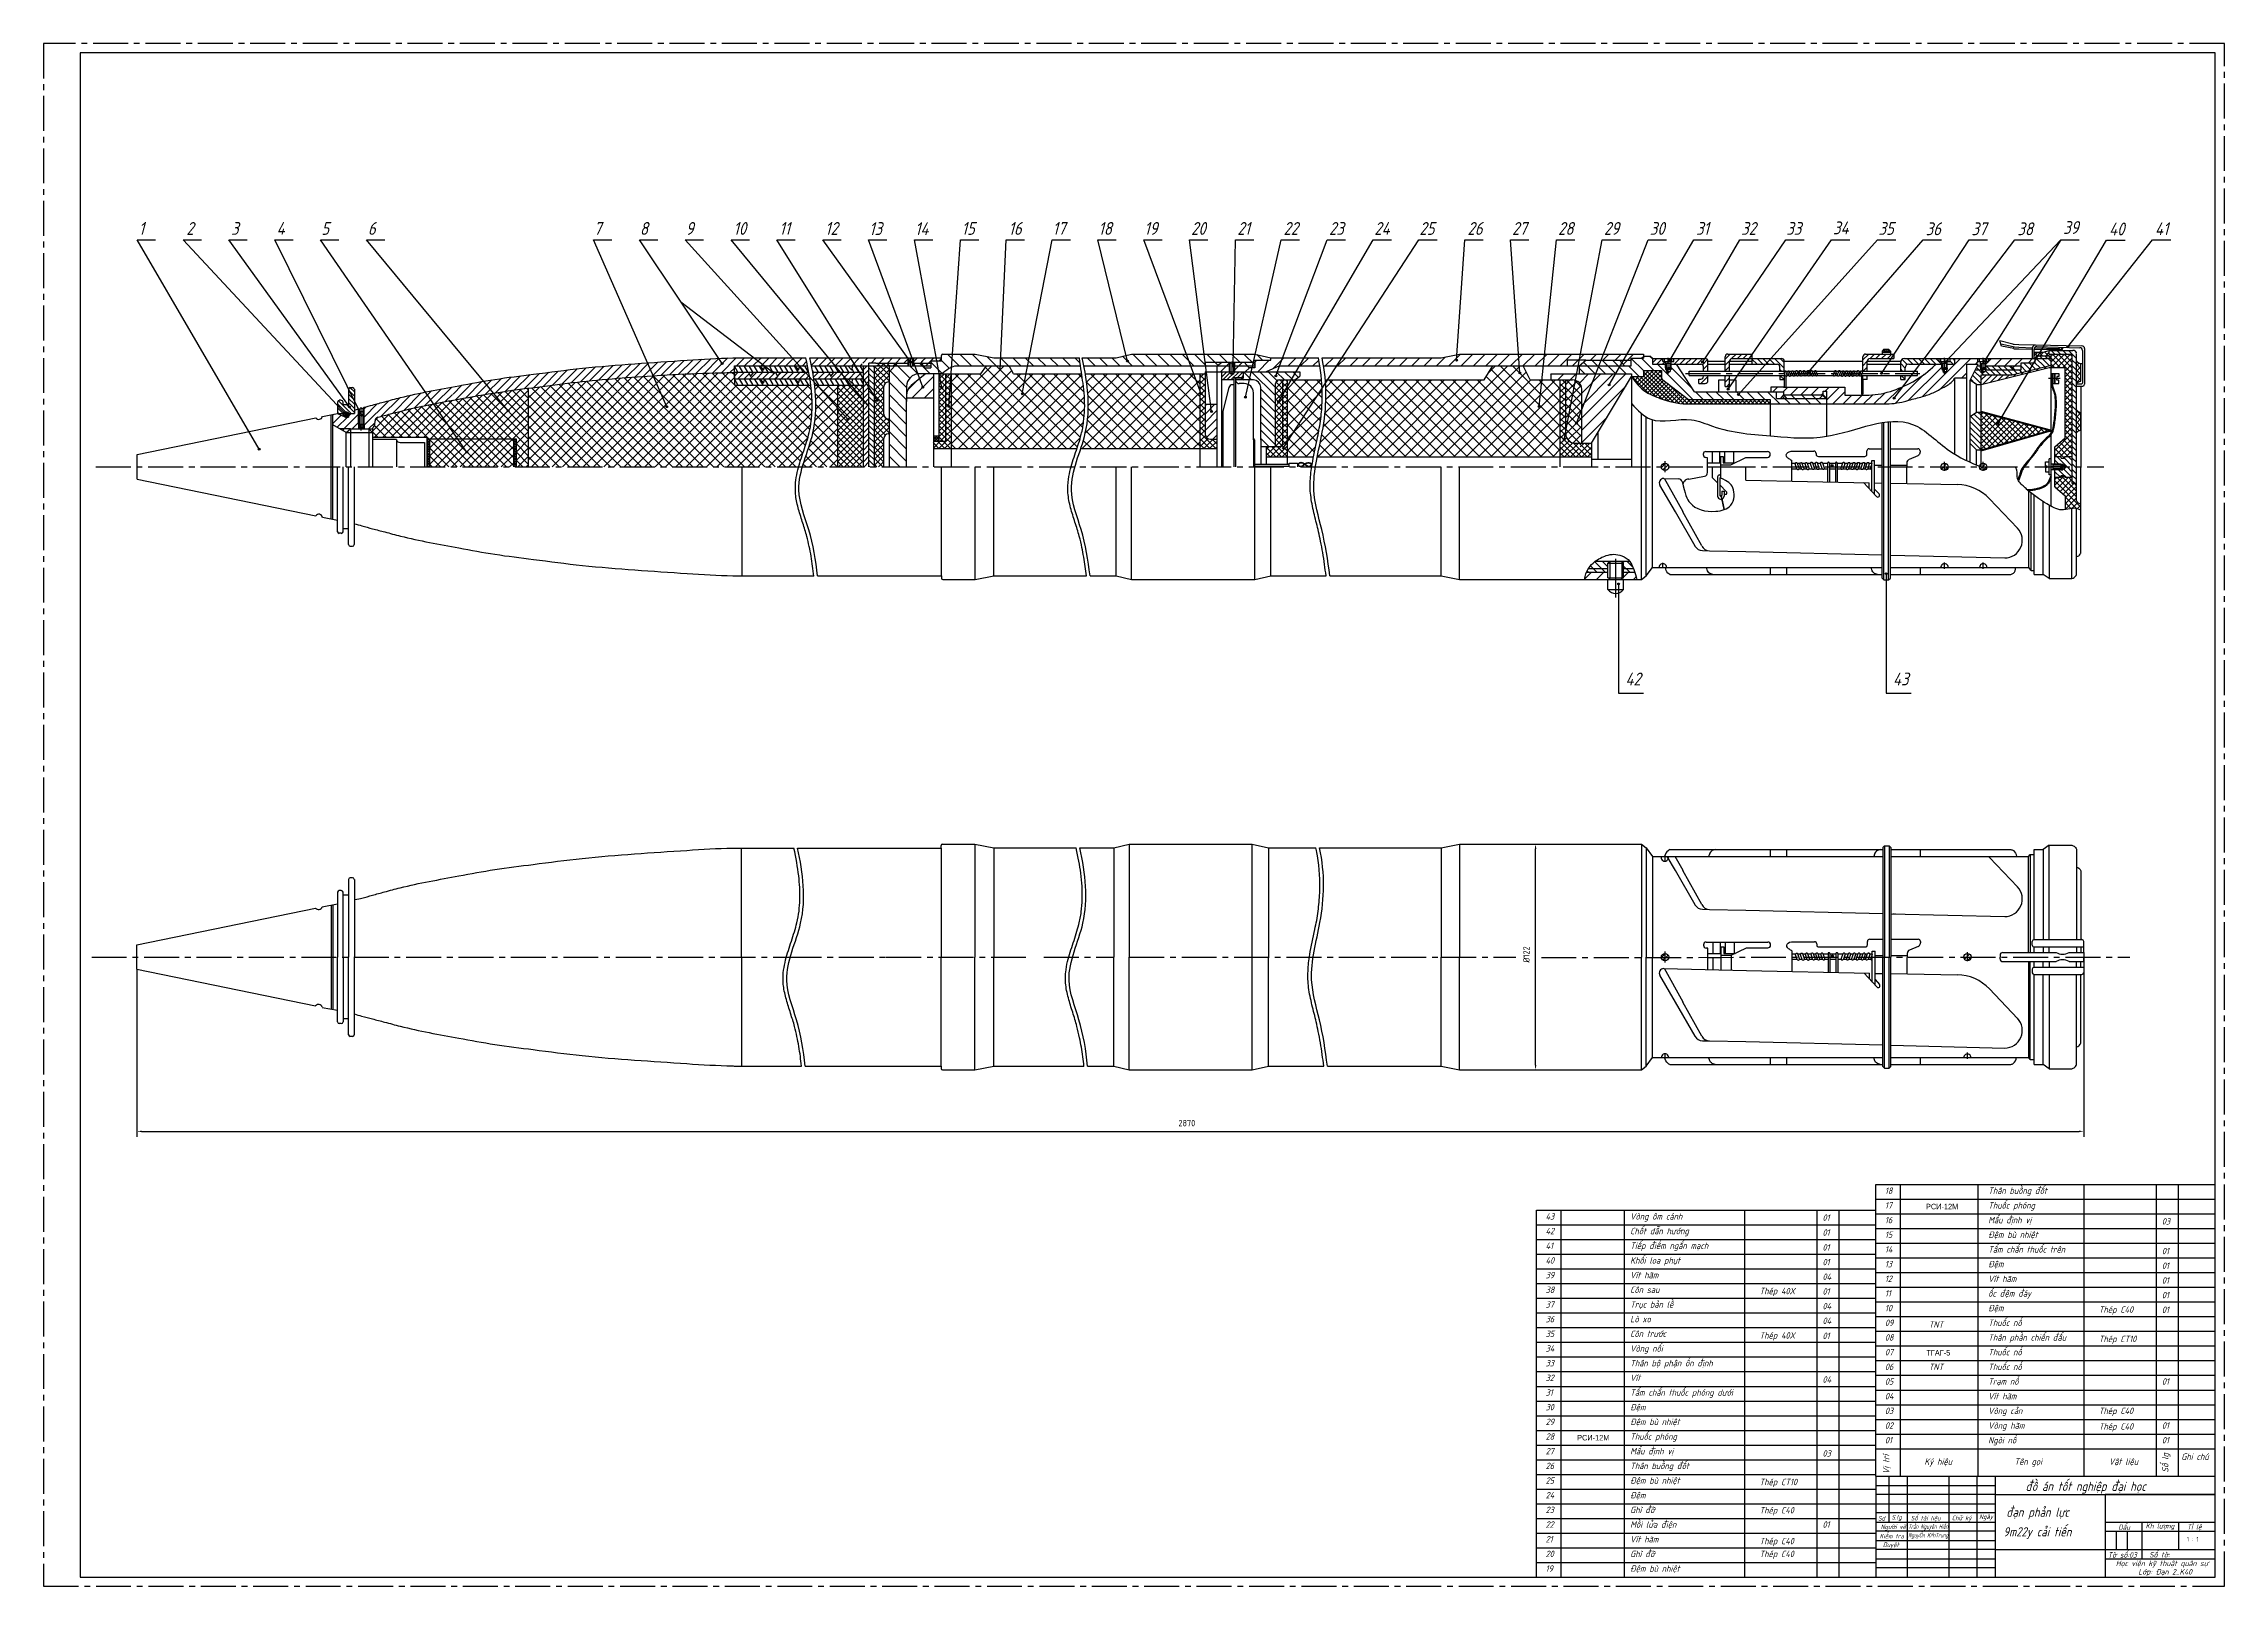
# Model space of a CAD drawing. Extents: x 8551 to 12754, y 3586 to 4451.
# Drawn here: x 9950 to 11139, y 3586 to 4427 of the extents above; entities that cross this region are included whole.
import ezdxf
from ezdxf.enums import TextEntityAlignment as Align

# ---------------------------------------------------------------- set-up
doc = ezdxf.new("R2010")
doc.units = 0
doc.linetypes.add('CENTER2', pattern=[28.575, 19.05, -3.175, 3.175, -3.175])
doc.layers.get('0').update_dxf_attribs({"linetype": 'CONTINUOUS'})
for name, color, linetype in [('DUONGTAM', 3, 'CENTER2'), ('KICHTHUOC', 4, 'CONTINUOUS'), ('LIENDAM', 7, 'CONTINUOUS'), ('LIENMANH', 1, 'CONTINUOUS'), ('Manh', 1, 'CONTINUOUS'), ('MATCAT', 5, 'CONTINUOUS'), ('TEXT', 6, 'CONTINUOUS')]:
    doc.layers.add(name, color=color, linetype=linetype)
doc.styles.add('CHUTH', font='vnsimple.shx', dxfattribs={"width": 0.8, "oblique": 15})
doc.styles.add('CKH', font='vnsimli.shx', dxfattribs={"width": 0.8, "height": 5})
doc.styles.add('CKT', font='Vnsimple.shx', dxfattribs={"width": 0.8, "height": 5})
pattern_1 = [(225, (10697.9407, 3709.701), (1.122532, -1.122532), [])]
pattern_2 = [(45, (4571.3073, 3865.453), (-3.367596, 3.367596), []), (135, (4571.3073, 3865.453), (-3.367596, -3.367596), [])]
pattern_3 = [(225, (4571.3073, 3865.4532), (1.5715448, -1.5715448), []), (315, (4571.3073, 3865.4532), (1.5715448, 1.5715448), [])]
pattern_4 = [(135, (10697.9407, 3674.6949), (-1.571545, -1.571545), [])]
pattern_5 = [(45, (10203.5675, 3865.4532), (-1.571545, 1.571545), []), (135, (10203.5675, 3865.4532), (-1.571545, -1.571545), [])]
pattern_6 = [(225, (4571.3073, 3865.4532), (2.80633, -2.80633), [])]

msp = doc.modelspace()

# ---------------------------------------------------------------- texts
at = {"layer": 'KICHTHUOC', "insert": (10758.2, 3930.6), "char_height": 3.5, "attachment_point": 5, "rotation": 90, "style": 'CKT'}
msp.add_mtext('{\\Fvnsimple.shx;%%C122}', dxfattribs=at)
at = {"layer": 'KICHTHUOC', "insert": (10573.1, 3838.7), "char_height": 3.5, "attachment_point": 5, "style": 'CKT'}
msp.add_mtext('2870', dxfattribs=at)
at = {"layer": 'LIENMANH', "color": 6, "style": 'CKT', "oblique": 15, "width": 0.8}
msp.add_text('Häc viÖn kü thuËt qu©n sù', height=3, dxfattribs=at).set_placement((11079.6, 3597.2))
at = {"layer": 'TEXT', "style": 'CHUTH', "oblique": 15, "width": 0.8}
for s, height, p in [('1', 7, (10001.7, 4322.9)), ('2', 7, (10027.6, 4322.9)), ('3', 7, (10052, 4322.9)), ('4', 7, (10076.8, 4322.9)), ('5', 7, (10101.2, 4322.9)), ('6', 7, (10126.6, 4322.9)), ('7', 7, (10249.8, 4322.9)), ('8', 7, (10274.9, 4322.9)), ('9', 7, (10299.9, 4322.9)), ('10', 7, (10325.9, 4322.9)), ('11', 7, (10350.9, 4322.9)), ('12', 7, (10375.9, 4322.9)), ('13', 7, (10399.9, 4322.8)), ('14', 7, (10424.9, 4322.8)), ('15', 7, (10450.3, 4322.9)), ('16', 7, (10475.9, 4322.9)), ('17', 7, (10499.9, 4322.9)), ('18', 7, (10524.9, 4322.9)), ('19', 7, (10549.9, 4322.9)), ('20', 7, (10575.4, 4322.9)), ('21', 7, (10600.6, 4322.9)), ('22', 7, (10625.8, 4322.9)), ('23', 7, (10650.6, 4322.9)), ('24', 7, (10675.3, 4322.9)), ('25', 7, (10699.9, 4322.9)), ('26', 7, (10726.1, 4322.9)), ('27', 7, (10750.4, 4322.9)), ('28', 7, (10775.5, 4322.9)), ('29', 7, (10800.5, 4322.9)), ('30', 7, (10825.5, 4322.9)), ('31', 7, (10850.7, 4322.9)), ('32', 7, (10875.3, 4322.9)), ('33', 7, (10899.9, 4322.9)), ('34', 7, (10925.4, 4323.2)), ('35', 7, (10950.2, 4322.9)), ('36', 7, (10975.9, 4322.7)), ('37', 7, (11000.9, 4322.7)), ('38', 7, (11025.9, 4322.7)), ('39', 7, (11050.9, 4323.4)), ('40', 7, (11075.9, 4322.6)), ('41', 7, (11100.9, 4322.7)), ('42', 7, (10812.2, 4077.3)), ('43', 7, (10958.1, 4077.3)), ('Th©n buång ®èt', 3.5, (11010, 3800.1)), ('18', 3.5, (10953.7, 3800.1)), ('17', 3.5, (10953.7, 3792.1)), ('Thuèc phãng', 3.5, (11010, 3792.1)), ('43', 3.5, (10768.7, 3786.1)), ('42', 3.5, (10768.7, 3778.1)), ('Chèt dÉn h\xadíng', 3.5, (10814.8, 3778.1)), ('Vßng «m c¸nh', 3.5, (10814.8, 3786.1)), ('01', 3.5, (10919.7, 3785.4)), ('16', 3.5, (10953.7, 3784.1)), ('MÊu ®Þnh vÞ', 3.5, (11010, 3784.1)), ('03', 3.5, (11104.7, 3783.4)), ('41', 3.5, (10768.7, 3770.1)), ('TiÕp ®iÓm ng¾n m¹ch', 3.5, (10814.8, 3770.1)), ('01', 3.5, (10919.7, 3777.3)), ('01', 3.5, (10919.7, 3769.2)), ('15', 3.5, (10953.7, 3776.1)), ('14', 3.5, (10953.7, 3768.1)), ('§Öm bï nhiÖt', 3.5, (11010, 3776.1)), ('TÊm ch¾n thuèc trªn', 3.5, (11010, 3768.1)), ('01', 3.5, (11104.7, 3767.2)), ('39', 3.5, (10768.7, 3754.1)), ('40', 3.5, (10768.7, 3762.1)), ('Khèi loa phôt', 3.5, (10814.8, 3762.1)), ('VÝt h·m', 3.5, (10814.8, 3754.1)), ('01', 3.5, (10919.7, 3761.2)), ('13', 3.5, (10953.7, 3760.1)), ('§Öm', 3.5, (11010, 3760.1)), ('01', 3.5, (11104.7, 3759.2)), ('38', 3.5, (10768.7, 3746.1)), ('C«n sau', 3.5, (10814.8, 3746.1)), ('ThÐp 40X', 3.5, (10885.3, 3745.4)), ('04', 3.5, (10919.7, 3753.2)), ('01', 3.5, (10919.7, 3745.2)), ('12', 3.5, (10953.7, 3752.1)), ('11', 3.5, (10953.7, 3744.1)), ('èc ®Öm ®¸y', 3.5, (11010, 3744.1)), ('VÝt h·m', 3.5, (11010, 3752.1)), ('01', 3.5, (11104.7, 3751.2)), ('01', 3.5, (11104.7, 3743.2)), ('37', 3.5, (10768.7, 3738.1)), ('36', 3.5, (10768.7, 3730.1)), ('Lß xo', 3.5, (10814.8, 3730.1)), ('Trôc b¶n lÒ', 3.5, (10814.8, 3738.1)), ('04', 3.5, (10919.7, 3737.2)), ('10', 3.5, (10953.7, 3736.1)), ('§Öm', 3.5, (11010, 3736.1)), ('ThÐp C40', 3.5, (11070.3, 3735.3)), ('01', 3.5, (11104.7, 3735.2)), ('35', 3.5, (10768.7, 3722.1)), ('C«n tr\xadíc', 3.5, (10814.8, 3722.1)), ('ThÐp 40X', 3.5, (10885.3, 3721.2)), ('04', 3.5, (10919.7, 3729.2)), ('01', 3.5, (10919.7, 3721)), ('09', 3.5, (10953.7, 3728.1)), ('08', 3.5, (10953.7, 3720.1)), ('TNT', 3.5, (10977.6, 3727.2)), ('Thuèc næ', 3.5, (11010, 3728.1)), ('Th©n phÇn chiÕn ®Êu', 3.5, (11010, 3720.1)), ('ThÐp CT10', 3.5, (11070.3, 3719.3)), ('34', 3.5, (10768.7, 3714.1)), ('Th©n bé phËn æn ®Þnh', 3.5, (10814.8, 3706.1)), ('Vßng nèi', 3.5, (10814.8, 3714.1)), ('07', 3.5, (10953.7, 3712.1)), ('Thuèc næ', 3.5, (11010, 3712.1)), ('33', 3.5, (10768.7, 3706.1)), ('32', 3.5, (10768.7, 3698.1)), ('VÝt', 3.5, (10814.8, 3698.1)), ('04', 3.5, (10919.7, 3697.2)), ('06', 3.5, (10953.7, 3704.1)), ('05', 3.5, (10953.7, 3696.1)), ('TNT', 3.5, (10977.6, 3704.1)), ('Thuèc næ', 3.5, (11010, 3704.1)), ('Tr¹m næ', 3.5, (11010, 3696.1)), ('01', 3.5, (11104.7, 3696.1)), ('31', 3.5, (10768.7, 3690.1)), ('TÊm ch¾n thuèc phãng d\xadíi', 3.5, (10814.8, 3690.1)), ('04', 3.5, (10953.7, 3688.1)), ('VÝt h·m', 3.5, (11010, 3688.1)), ('30', 3.5, (10768.7, 3682.1)), ('29', 3.5, (10768.7, 3674.1)), ('§Öm', 3.5, (10814.8, 3682.1)), ('§Öm bï nhiÖt', 3.5, (10814.8, 3674.1)), ('03', 3.5, (10953.7, 3680.1)), ('02', 3.5, (10953.7, 3672.1)), ('Vßng c¶n', 3.5, (11010, 3680.1)), ('Vßng h·m', 3.5, (11010, 3672.1)), ('ThÐp C40', 3.5, (11070.3, 3680.1)), ('ThÐp C40', 3.5, (11070.3, 3671.6)), ('01', 3.5, (11104.7, 3672.1)), ('28', 3.5, (10768.7, 3666.1)), ('MÊu ®Þnh vÞ', 3.5, (10814.8, 3658.1)), ('Thuèc phãng', 3.5, (10814.8, 3666.1)), ('01', 3.5, (10953.7, 3664.1)), ('Ngßi næ', 3.5, (11010, 3664.1)), ('01', 3.5, (11104.7, 3664.1)), ('27', 3.5, (10768.7, 3658.1)), ('26', 3.5, (10768.7, 3650.1)), ('Th©n buång ®èt', 3.5, (10814.8, 3650.1)), ('03', 3.5, (10919.7, 3656.9)), ('Ký hiÖu', 3.5, (10975.2, 3652.4)), ('Tªn gäi', 3.5, (11024.3, 3652.4)), ('VËt liÖu', 3.5, (11075.8, 3652.4)), ('Ghi chó', 3.5, (11115.3, 3655.1)), ('25', 3.5, (10768.7, 3642.1)), ('§Öm bï nhiÖt', 3.5, (10814.8, 3642.1)), ('ThÐp CT10', 3.5, (10885.3, 3641.3)), ('24', 3.5, (10768.7, 3634.1)), ('23', 3.5, (10768.7, 3626.1)), ('§Öm', 3.5, (10814.8, 3634.1)), ('Gh× ®ì', 3.5, (10814.8, 3626.1)), ('ThÐp C40', 3.5, (10885.3, 3625.9)), ('22', 3.5, (10768.7, 3618.1)), ('Måi löa ®iÖn', 3.5, (10814.8, 3618.1)), ('01', 3.5, (10919.7, 3618.1)), ('21', 3.5, (10768.7, 3610.1)), ('20', 3.5, (10768.7, 3602.1)), ('Gh× ®ì', 3.5, (10814.8, 3602.1)), ('VÝt h·m', 3.5, (10814.8, 3610.1)), ('ThÐp C40', 3.5, (10885.3, 3609.1)), ('ThÐp C40', 3.5, (10885.3, 3602.1)), ('19', 3.5, (10768.7, 3594.1)), ('§Öm bï nhiÖt', 3.5, (10814.8, 3594.1))]:
    msp.add_text(s, height=height, dxfattribs=at).set_placement(p)
for s, p in [('VÞ trÝ', (10956.1, 3647.4)), ('Sè lg', (11108.3, 3648.2))]:
    msp.add_text(s, height=3.5, rotation=90, dxfattribs=at).set_placement(p)
at = {"layer": 'TEXT', "color": 6, "oblique": 15, "width": 0.8}
for s, height, style, p in [('®å ¸n tèt nghiÖp ®¹i häc', 5, 'CKH', (11030.4, 3638.2)), ('®¹n ph¶n lùc ', 5, 'CKH', (11019.9, 3624.1)), ('Sd', 2.5, 'CKT', (10949.9, 3622)), ('KiÓm tra', 2.5, 'CKT', (10950.8, 3612.3)), ('Ng\xadêi vÏ', 2.5, 'CKT', (10951.4, 3617.4)), ('S.lg', 2.5, 'CKT', (10957.3, 3622.6)), ('Sè tµi liÖu', 2.5, 'CKT', (10967.8, 3622.1)), ('Ch÷ ký', 2.5, 'CKT', (10990.2, 3622.2)), ('Ngµy', 2.5, 'CKT', (11005.1, 3622.9)), ('9m22y c¶i tiÕn', 5, 'CKH', (11018.3, 3613.4)), ('DÊu', 2.8, 'CKT', (11080.9, 3617)), ('Kh l\xadîng', 2.8, 'CKT', (11095.8, 3617.7)), ('TØ lÖ', 2.8, 'CKT', (11118.4, 3617.2)), ('DuyÖt', 2.5, 'CKT', (10952.6, 3607.6)), ('Tê sè:03', 3, 'CKT', (11075.2, 3601.8)), ('Sè tê:', 3, 'CKT', (11097.8, 3601.9)), ('Líp: §¹n 2_K40', 3, 'CKT', (11091.8, 3592.6))]:
    msp.add_text(s, height=height, dxfattribs=dict(at, style=style)).set_placement(p)
at = {"layer": 'TEXT', "color": 6, "style": 'CKT', "oblique": 15}
for s, width, p, p2 in [('NguyÔn KiªnTrung', 0.659792, (10966.4, 3612.8), (10988.2, 3612.8)), ('TrÇn Nguyªn HiÓn', 0.658607, (10966.4, 3617.5), (10988.2, 3617.5))]:
    msp.add_text(s, height=2.5, dxfattribs=dict(at, width=width)).set_placement(p, p2, align=Align.FIT)
at = {"layer": 'TEXT', "char_height": 2.5, "width": 26.547, "attachment_point": 1, "style": 'CKT'}
for s, insert in [('{\\fArial|b0|i0|c204|p32;\\H1.2x;РСИ\\fArial|b0|i0|c0|p32;-12\\fArial|b0|i0|c204|p32;М}', (10976.1, 3794.7)), ('{\\fArial|b0|i0|c0|p32;\\H1.2x;T\\fArial|b0|i0|c204|p32;ГАГ-5}', (10976.3, 3715)), ('{\\fArial|b0|i0|c204|p32;\\H1.2x;РСИ\\fArial|b0|i0|c0|p32;-12\\fArial|b0|i0|c204|p32;М}', (10785.9, 3668.7))]:
    msp.add_mtext(s, dxfattribs=dict(at, insert=insert))
at = {"layer": 'TEXT', "color": 6, "insert": (11118.3, 3613.1), "char_height": 2.5, "width": 20, "attachment_point": 1, "style": 'CKT'}
msp.add_mtext('{\\Fvnsimple.shx;1 : 1}', dxfattribs=at)

# ---------------------------------------------------------------- hatches: boundary and pattern name
at = {"layer": 'LIENDAM'}
h = msp.add_hatch(dxfattribs=at)
h.set_pattern_fill('ANSI31', color=5, scale=1.5, angle=90, style=0)
h.set_pattern_definition([(135, (4571.3073, 3865.453), (-3.367596, -3.367596), [])])
h.paths.add_polyline_path([(10591.3, 4257.9), (10543, 4257.9), (10536, 4256.2), (10535.3, 4255, -0.276716), (10535.6, 4254.5, -1), (10534.6, 4254.5, -0.566519), (10535.3, 4255), (10536, 4256.2), (10534.5, 4255.9), (10517.7, 4255.9), (10517.7, 4251.5), (10583, 4251.5), (10583, 4253.5), (10590.6, 4253.5)])
edge = h.paths.add_edge_path()
edge.add_line((10517.7, 4255.9), (10516.1, 4255.9))
edge.add_spline(control_points=[(10516.1, 4255.9), (10516.4, 4254.4), (10516.7, 4253), (10517, 4251.5)], knot_values=[17.262663, 17.262663, 17.262663, 17.262663, 17.787383, 17.787383, 17.787383, 17.787383], degree=3, periodic=0)
edge.add_line((10517, 4251.5), (10517.7, 4251.5))
edge.add_line((10517.7, 4251.5), (10517.7, 4255.9))
h.paths.add_polyline_path([(10590.6, 4253.5), (10583, 4253.5), (10583, 4251.5), (10589.6, 4251.5), (10590.4, 4252.2)])
h.paths.add_polyline_path([(10601.3, 4257.9), (10591.3, 4257.9), (10590.6, 4253.5), (10592.1, 4253.5), (10596.8, 4253.5, 0.333624), (10598.8, 4253.5), (10599.3, 4253.5)])
h.paths.add_polyline_path([(10617.9, 4256.1), (10610.1, 4257.9), (10601.3, 4257.9), (10599.3, 4253.5), (10604.3, 4253.5), (10610.1, 4253.5), (10610.1, 4254.6), (10617, 4254.6)])
h.paths.add_polyline_path([(10610.1, 4253.5), (10604.3, 4253.5), (10606.2, 4251.5), (10610.1, 4251.5)])
h.paths.add_polyline_path([(10618.9, 4255.9), (10617.9, 4256.1), (10617, 4254.6), (10618.9, 4254.6)])
edge = h.paths.add_edge_path()
edge.add_spline(control_points=[(10515.1, 4251.5), (10514.9, 4252.8), (10514.7, 4254.3), (10514.5, 4255.9)], knot_values=[17.207727, 17.207727, 17.207727, 17.207727, 17.586851, 17.586851, 17.586851, 17.586851], degree=3, periodic=0)
edge.add_line((10514.5, 4255.9), (10494.1, 4255.9))
edge.add_line((10494.1, 4255.9), (10491.7, 4251.5))
edge.add_line((10491.7, 4251.5), (10515.1, 4251.5))
h.paths.add_polyline_path([(10494.1, 4255.9), (10467.9, 4255.9), (10459, 4257.6), (10455.6, 4251.5), (10491.7, 4251.5)])
edge = h.paths.add_edge_path()
edge.add_line((10459, 4257.6), (10457.6, 4257.9))
edge.add_line((10457.6, 4257.9), (10443, 4257.9))
edge.add_line((10443, 4257.9), (10440.5, 4248.1))
edge.add_spline(control_points=[(10440.5, 4248.1), (10441.4, 4248.8), (10443.3, 4250.1), (10445.4, 4251.1), (10446.6, 4251.5)], knot_values=[0.060212, 0.060212, 0.060212, 0.060212, 0.200499, 0.354369, 0.354369, 0.354369, 0.354369], degree=3, periodic=0)
edge.add_line((10446.6, 4251.5), (10455.6, 4251.5))
edge.add_line((10455.6, 4251.5), (10459, 4257.6))
edge = h.paths.add_edge_path()
edge.add_line((10443, 4257.9), (10440, 4257.9))
edge.add_arc((10440, 4257.2), 0.72, 90, 180)
edge.add_line((10439.3, 4257.2), (10439.3, 4256.6))
edge.add_line((10439.3, 4256.6), (10439.3, 4254.1))
edge.add_line((10439.3, 4254.1), (10433.6, 4254.1))
edge.add_line((10433.6, 4254.1), (10433.6, 4250.5))
edge.add_line((10433.6, 4250.5), (10430.3, 4250.5))
edge.add_line((10430.3, 4250.5), (10429.6, 4251.5))
edge.add_line((10429.6, 4251.5), (10429, 4251.5))
edge.add_line((10429, 4251.5), (10429, 4247.2))
edge.add_line((10429, 4247.2), (10439.3, 4247.2))
edge.add_spline(control_points=[(10439.3, 4247.2), (10439.7, 4247.5), (10440.1, 4247.8), (10440.5, 4248.1)], knot_values=[0, 0, 0, 0, 0.060212, 0.060212, 0.060212, 0.060212], degree=3, periodic=0)
edge.add_line((10440.5, 4248.1), (10443, 4257.9))
h.paths.add_polyline_path([(10429, 4252.3), (10429, 4251.5), (10429.6, 4251.5)], flags=17)
h.paths.add_polyline_path([(10429, 4252.3), (10428.5, 4253), (10424.2, 4253), (10424.2, 4251.5), (10429, 4251.5)])
h.paths.add_polyline_path([(10421.2, 4253), (10415.2, 4253), (10413.9, 4251.5), (10421.2, 4251.5)])
edge = h.paths.add_edge_path()
edge.add_line((10427.3, 4247.2), (10429, 4247.2))
edge.add_line((10429, 4247.2), (10429, 4251.5))
edge.add_line((10429, 4251.5), (10423.7, 4251.5))
edge.add_spline(control_points=[(10423.7, 4251.5), (10423.4, 4251.4), (10423.1, 4251.3), (10422.7, 4251.3)], knot_values=[1.020853, 1.020853, 1.020853, 1.020853, 2.041705, 2.041705, 2.041705, 2.041705], degree=3, periodic=0)
edge.add_spline(control_points=[(10422.7, 4251.3), (10422.4, 4251.3), (10422.1, 4251.4), (10421.7, 4251.5)], knot_values=[0, 0, 0, 0, 1.020853, 1.020853, 1.020853, 1.020853], degree=3, periodic=0)
edge.add_line((10421.7, 4251.5), (10413.9, 4251.5))
edge.add_line((10413.9, 4251.5), (10410.9, 4248.2))
edge.add_line((10410.9, 4248.2), (10410.9, 4196.4))
edge.add_line((10410.9, 4196.4), (10420.3, 4196.4))
edge.add_line((10420.3, 4196.4), (10420.3, 4233.3))
edge.add_line((10420.3, 4233.3), (10420.3, 4235.4))
edge.add_line((10420.3, 4235.4), (10420.3, 4240.2))
edge.add_arc((10427.3, 4240.2), 7, 90, 180, ccw=False)
h = msp.add_hatch(dxfattribs=at)
h.set_pattern_fill('ANSI31', color=5, scale=1.5, style=0)
h.set_pattern_definition([(45, (4571.3073, 3865.453), (-3.367596, 3.367596), [])])
h.paths.add_polyline_path([(10762.8, 4257.9), (10722.7, 4257.9), (10720.5, 4255, -0.231602), (10720.7, 4254.6, -1), (10719.7, 4254.6, -0.623901), (10720.5, 4255), (10722.7, 4257.9), (10721.7, 4257.9), (10711.8, 4255.9), (10669.8, 4255.9), (10665.9, 4251.5), (10757.8, 4251.5)])
h.paths.add_polyline_path([(10789.5, 4257.9), (10762.8, 4257.9), (10757.8, 4251.5), (10780.5, 4251.5), (10780.5, 4254.6), (10786.7, 4254.6)])
h.paths.add_polyline_path([(10790.6, 4254.6), (10786.7, 4254.6), (10784.1, 4251.5), (10787, 4251.5)])
h.paths.add_polyline_path([(10786.7, 4254.6), (10780.5, 4254.6), (10780.5, 4251.5), (10784.1, 4251.5)], flags=17)
h.paths.add_polyline_path([(10816.8, 4257.9), (10789.5, 4257.9), (10786.7, 4254.6), (10790.6, 4254.6), (10809, 4254.6), (10814.2, 4254.6)])
h.paths.add_polyline_path([(10814.2, 4254.6), (10809, 4254.6), (10811.7, 4251.6)])
h.paths.add_polyline_path([(10815.4, 4254.6), (10814.2, 4254.6), (10811.7, 4251.6), (10811.8, 4251.5), (10815.4, 4251.5)])
h.paths.add_polyline_path([(10822, 4257.9), (10816.8, 4257.9), (10814.2, 4254.6), (10815.4, 4254.6), (10815.4, 4255.6), (10822, 4255.6)])
edge = h.paths.add_edge_path()
edge.add_line((10669.8, 4255.9), (10646.8, 4255.9))
edge.add_spline(control_points=[(10646.8, 4255.9), (10647.1, 4254.4), (10647.4, 4252.9), (10647.6, 4251.5)], knot_values=[17.261325, 17.261325, 17.261325, 17.261325, 17.787383, 17.787383, 17.787383, 17.787383], degree=3, periodic=0)
edge.add_line((10647.6, 4251.5), (10665.9, 4251.5))
edge.add_line((10665.9, 4251.5), (10669.8, 4255.9))
edge = h.paths.add_edge_path()
edge.add_spline(control_points=[(10645.6, 4251.5), (10645.6, 4251.5), (10645.6, 4251.6), (10645.4, 4252.7), (10645.2, 4253.9), (10644.8, 4255.9)], knot_values=[17.301364, 17.301364, 17.301364, 17.301364, 17.314458, 17.314458, 17.729153, 17.729153, 17.729153, 17.729153], degree=3, periodic=0)
edge.add_line((10644.8, 4255.9), (10644.4, 4255.9))
edge.add_line((10644.4, 4255.9), (10640.5, 4251.5))
edge.add_line((10640.5, 4251.5), (10645.6, 4251.5))
h.paths.add_polyline_path([(10644.4, 4255.9), (10628.8, 4255.9), (10625.6, 4251.5), (10640.5, 4251.5)])
h.paths.add_polyline_path([(10628.8, 4255.9), (10618.9, 4255.9), (10618.9, 4254.6), (10617, 4254.6), (10613.2, 4248.3), (10616.4, 4248.3), (10623.7, 4251.5), (10625.6, 4251.5)])
h.paths.add_polyline_path([(10617, 4254.6), (10610.1, 4254.6), (10610.1, 4250.5), (10607.1, 4250.5), (10606.2, 4251.5), (10599.3, 4251.5), (10599.3, 4248.3), (10613.2, 4248.3)])
h.paths.add_polyline_path([(10604.3, 4253.5), (10599.3, 4253.5), (10599.3, 4253.4), (10599.3, 4251.5), (10606.2, 4251.5)], flags=17)
h.paths.add_polyline_path([(10596.3, 4253.5), (10592.1, 4253.5), (10590.4, 4252.2), (10590.3, 4251.5), (10596.3, 4251.5)])
h.paths.add_polyline_path([(10596.3, 4251.5), (10590.3, 4251.5), (10589.9, 4248.3), (10596.3, 4248.3)])
h.paths.add_polyline_path([(10590.3, 4251.5), (10589.6, 4251.5), (10589.6, 4248.3), (10589.9, 4248.3)])
h = msp.add_hatch(dxfattribs=at)
h.set_pattern_fill('ANSI31', color=5, scale=0.7, angle=180, style=0)
h.set_pattern_definition([(225, (10697.9407, 3674.6949), (1.571545, -1.571545), [])])
h.paths.add_polyline_path([(10868.1, 4257.9, 0.414214), (10866.6, 4256.4), (10866.6, 4248.6), (10869, 4248.6), (10869, 4254, -0.414214), (10870.5, 4255.5), (10881.2, 4255.5), (10881.2, 4257.9)])
h.paths.add_polyline_path([(10866.6, 4246.2), (10866.6, 4240.3), (10869, 4240.3), (10869, 4246.2)])
h = msp.add_hatch(dxfattribs=at)
h.set_pattern_fill('ANSI31', color=5, scale=0.7, style=0)
h.set_pattern_definition([(45, (10203.5675, 3865.4532), (-1.571545, 1.571545), [])])
h.paths.add_polyline_path([(10958.5, 4255.5), (10958.5, 4257.9), (10943.2, 4257.9, 0.414214), (10941.7, 4256.4), (10941.7, 4248.6), (10944.1, 4248.6), (10944.1, 4254, -0.414214), (10945.6, 4255.5)])
h = msp.add_hatch(dxfattribs=at)
h.set_pattern_fill('ANSI31', color=5, scale=0.2, angle=90, style=0)
h.set_pattern_definition([(135, (10203.5675, 3865.9765), (-0.4490128, -0.4490128), [])])
h.paths.add_polyline_path([(10953.2, 4260.5), (10952.2, 4259.5), (10952.2, 4259), (10956.7, 4259), (10956.7, 4259.5), (10955.7, 4260.5)])
h = msp.add_hatch(dxfattribs=at)
h.set_pattern_fill('ANSI31', color=5, scale=0.7, angle=90, style=0)
h.set_pattern_definition([(135, (4571.3073, 3865.4532), (-1.5715448, -1.5715448), [])])
h.paths.add_polyline_path([(11035.5, 4255.5), (11035.5, 4253.2), (11027.9, 4253.2), (11027.9, 4249.3), (11024.6, 4249.3), (11022, 4249.3), (11021.4, 4246.6), (11023, 4246.6), (11044.3, 4251.8), (11044.3, 4255.1), (11044.3, 4255.5), (11042.4, 4255.5)])
h.paths.add_polyline_path([(11042.4, 4255.5), (11041, 4257), (11036.8, 4257), (11035.5, 4255.5)])
h.paths.add_polyline_path([(11008.3, 4249.3), (11008.3, 4248.5), (11007.3, 4247.8), (11006.3, 4248.5), (11006.3, 4249.3), (11003, 4249.3), (11000.2, 4243.7), (11003.7, 4241.3), (11006.1, 4241.3), (11006.1, 4246.6), (11021.4, 4246.6), (11022, 4249.3)])
h.paths.add_polyline_path([(11008.8, 4251.5), (11008.8, 4250.5), (11008.8, 4249.5), (11008.3, 4249.5), (11008.3, 4249.3), (11022, 4249.3), (11022.4, 4251.3), (11022.2, 4251.5)])
h.paths.add_polyline_path([(11004.1, 4251.5), (11003, 4249.3), (11006.3, 4249.3), (11006.3, 4249.5), (11005.8, 4249.5), (11005.8, 4250.5), (11005.8, 4251.3), (11005.6, 4251.5)])
h.paths.add_polyline_path([(11024.6, 4249.3), (11022.4, 4251.3), (11022, 4249.3)], flags=17)
h.paths.add_polyline_path([(11008.8, 4250.5), (11008.3, 4250), (11008.3, 4249.5), (11008.8, 4249.5)], flags=17)
h.paths.add_polyline_path([(11005.8, 4249.5), (11006.3, 4249.5), (11006.3, 4250), (11005.8, 4250.5)], flags=16)
h = msp.add_hatch(dxfattribs=at)
h.set_pattern_fill('ANSI31', color=5, scale=0.7, angle=90, style=0)
h.set_pattern_definition([(135, (10203.5675, 3865.4532), (-1.571545, -1.571545), [])])
h.paths.add_polyline_path([(11058.2, 4227.6), (11058.2, 4241.7), (11058.2, 4254.2), (11058.2, 4258.3, 0.349726), (11056.2, 4259.9), (11043.3, 4259.9), (11043.3, 4257.9), (11055.7, 4257.9), (11055.7, 4196.4), (11058.2, 4196.4), (11058.2, 4215)])
h.paths.add_polyline_path([(11058.2, 4196.4), (11055.7, 4196.4), (11055.7, 4190.8), (11055.7, 4187.5), (11058.2, 4187.5)])
for points in [[(11052.9, 4261.8, 1), (11053.9, 4261.8, 1)], [(10320.2, 4252.7, 1), (10319.2, 4252.7, 1)], [(10347.9, 4248, 1), (10346.9, 4248, 1)], [(10423.2, 4253.5, 1), (10422.2, 4253.5, 1)], [(10470.8, 4249.3, 1), (10471.8, 4249.3, 1)], [(10541.2, 4254.1, 1), (10540.2, 4254.1, 1)], [(10598.9, 4251.5, 1), (10597.9, 4251.5, 1)], [(10622.1, 4246, 1), (10621.1, 4246, 1)], [(10719.7, 4254.6, 1), (10720.7, 4254.6, 1)], [(10754.2, 4247.6, 1), (10755.2, 4247.6, 1)], [(10835.9, 4254.4, 1), (10836.9, 4254.4, 1)], [(10853.8, 4253.5, 1), (10854.8, 4253.5, 1)], [(10911.4, 4247.9, 1), (10912.4, 4247.9, 1)], [(10951.3, 4247.4, 1), (10952.3, 4247.4, 1)], [(10986.4, 4253.8, 1), (10987.4, 4253.8, 1)], [(11007.4, 4253.9, 1), (11008.4, 4253.9, 1)], [(10404.8, 4232.6, 1), (10403.8, 4232.6, 1)], [(10429.6, 4239.8, 1), (10428.6, 4239.8, 1)], [(10440, 4239.5, 1), (10439, 4239.5, 1)], [(10483.9, 4236.2, 1), (10482.9, 4236.2, 1)], [(10581.4, 4236.3, 1), (10580.4, 4236.3, 1)], [(10605.5, 4234.4, 1), (10604.5, 4234.4, 1)], [(10802.8, 4241.1, 1), (10803.8, 4241.1, 1)], [(10867.7, 4238.8, 1), (10868.7, 4238.8, 1)], [(10873.3, 4235.8, 1), (10874.3, 4235.8, 1)], [(10958.2, 4233.9, 1), (10959.2, 4233.9, 1)], [(10115.1, 4225, 1), (10114.1, 4225, 1)], [(10117.1, 4229.1, 1), (10116.1, 4229.1, 1)], [(10123.6, 4224.6, 1), (10122.6, 4224.6, 1)], [(10202.5, 4227, 1), (10203.5, 4227, 1)], [(10289, 4229.2, 1), (10290, 4229.2, 1)], [(10388.7, 4222.5, 1), (10387.7, 4222.5, 1)], [(10399.3, 4230.5, 1), (10398.3, 4230.5, 1)], [(10443.9, 4229.4, 1), (10442.9, 4229.4, 1)], [(10587.1, 4226.6, 1), (10586.1, 4226.6, 1)], [(10623.6, 4231.8, 1), (10622.6, 4231.8, 1)], [(10764.7, 4229.3, 1), (10765.7, 4229.3, 1)], [(10778.4, 4211.2, 1), (10779.4, 4211.2, 1)], [(10785, 4220.2, 1), (10786, 4220.2, 1)], [(11014.8, 4219.9, 1), (11015.8, 4219.9, 1)], [(10067.8, 4206.1, 1), (10066.8, 4206.1, 1)], [(10181, 4204.5, 1), (10180, 4204.5, 1)], [(10626.2, 4206.7, 1), (10625.2, 4206.7, 1)], [(10924.4, 4197.2, 1), (10925.4, 4197.2, 1)], [(10954.9, 4138.2, 1), (10953.9, 4138.2, 1)], [(10808, 4132.6, 1), (10809, 4132.6, 1)], [(10924.7, 3929.8, 1), (10925.7, 3929.8, 1)]]:
    msp.add_hatch(color=6, dxfattribs=at).paths.add_polyline_path(points)
h = msp.add_hatch(dxfattribs=at)
h.set_pattern_fill('ANSI31', color=3, scale=0.7, angle=180, style=0)
h.set_pattern_definition([(225, (10642.3034, 3674.6949), (1.571545, -1.571545), [])])
h.paths.add_polyline_path([(10399.8, 4251.5), (10396.8, 4251.5), (10396.8, 4196.4), (10399.8, 4196.4)])
h = msp.add_hatch(dxfattribs=at)
h.set_pattern_fill('ANSI31', color=3, scale=0.7, angle=90, style=0)
h.set_pattern_definition([(135, (10642.3034, 3674.6949), (-1.571545, -1.571545), [])])
h.paths.add_polyline_path([(10402.8, 4251.5), (10399.8, 4251.5), (10399.8, 4196.4), (10402.8, 4196.4)])
h = msp.add_hatch(dxfattribs=at)
h.set_pattern_fill('ANSI37', color=5, scale=0.7, angle=180, style=0)
h.set_pattern_definition([(225, (4039.7726, 0), (1.5715448, -1.5715448), []), (315, (4039.7726, 0), (1.5715448, 1.5715448), [])])
h.paths.add_polyline_path([(10402.8, 4235), (10404.1, 4233, -0.589324), (10404.8, 4232.6, -1), (10403.8, 4232.6, -0.258397), (10404.1, 4233), (10402.8, 4235), (10402.8, 4196.4), (10407.9, 4196.4), (10407.9, 4211.9, -0.414214), (10410.4, 4214.4), (10410.9, 4214.4), (10410.9, 4222.6), (10410.4, 4222.6, -0.414214), (10407.9, 4225.1), (10407.9, 4240.2, -0.414214), (10410.4, 4242.7), (10410.9, 4242.7), (10410.9, 4251.5), (10403.9, 4251.5), (10402.8, 4251.5)])
edge = h.paths.add_edge_path()
edge.add_spline(control_points=[(10410.9, 4251.5), (10410.6, 4251.7), (10410.2, 4252.2), (10409.9, 4252.7), (10409.8, 4253)], knot_values=[0, 0, 0, 0, 1.025731, 1.85358, 1.85358, 1.85358, 1.85358], degree=3, periodic=0)
edge.add_line((10409.8, 4253), (10405.4, 4253))
edge.add_spline(control_points=[(10405.4, 4253), (10405.3, 4252.7), (10405, 4252), (10404.3, 4251.7), (10403.9, 4251.5)], knot_values=[0, 0, 0, 0, 0.937557, 2.260753, 2.260753, 2.260753, 2.260753], degree=3, periodic=0)
edge.add_line((10403.9, 4251.5), (10410.9, 4251.5))
h = msp.add_hatch(dxfattribs=at)
h.set_pattern_fill('ANSI31', color=5, scale=1.5, angle=180, style=0)
h.set_pattern_definition([(225, (10638.5065, 3674.695), (3.367596, -3.367596), [])])
h.paths.add_polyline_path([(10434.9, 4234), (10434.9, 4247.2), (10430.5, 4247.2), (10422.8, 4240.9, 0.224533), (10420.3, 4235.4), (10420.3, 4235.4), (10420.3, 4234)])
h = msp.add_hatch(dxfattribs=at)
h.set_pattern_fill('ANSI37', color=4, scale=0.7, angle=180, style=0)
h.set_pattern_definition(pattern_3)
h.paths.add_polyline_path([(10444.7, 4206.4), (10444.7, 4247.2), (10444.6, 4247.2), (10443.4, 4229.9, -2.301604), (10442.9, 4229.4, -0.43448), (10443.4, 4229.9), (10444.6, 4247.2), (10441.7, 4247.2), (10441.7, 4210.4), (10434.9, 4210.4), (10434.9, 4206.4)])
h = msp.add_hatch(dxfattribs=at)
h.set_pattern_fill('ANSI37', color=3, scale=0.7, angle=180, style=0)
h.set_pattern_definition(pattern_3)
h.paths.add_polyline_path([(10441.7, 4247.2), (10440.2, 4247.2), (10439.5, 4244.3, -0.342006), (10439.9, 4243.8, -1), (10438.9, 4243.8, -0.490307), (10439.5, 4244.3), (10440.2, 4247.2), (10439.3, 4247.2), (10437.9, 4247.2), (10437.9, 4210.4), (10441.7, 4210.4)])
h = msp.add_hatch(dxfattribs=at)
h.set_pattern_fill('ANSI37', color=3, scale=1.5, style=0)
h.set_pattern_definition(pattern_2)
edge = h.paths.add_edge_path()
edge.add_arc((10483.4, 4236.2), 0.5, 61.3434, 180, ccw=False)
edge.add_line((10483.6, 4236.6), (10489.4, 4247.2))
edge.add_line((10489.4, 4247.2), (10477.8, 4247.2))
edge.add_line((10477.8, 4247.2), (10460.8, 4247.2))
edge.add_line((10460.8, 4247.2), (10453.2, 4247.2))
edge.add_line((10453.2, 4247.2), (10444.7, 4231.9))
edge.add_line((10444.7, 4231.9), (10444.7, 4206.4))
edge.add_line((10444.7, 4206.4), (10513.2, 4206.4))
edge.add_spline(control_points=[(10513.2, 4206.4), (10514, 4209.1), (10514.9, 4211.6), (10515.8, 4215.3), (10516.1, 4216.5), (10516.5, 4218.7), (10516.7, 4219.9), (10517.1, 4223.3), (10517.3, 4225.6), (10517.5, 4232.6), (10517.1, 4237.3), (10516.3, 4243.7), (10516, 4245.4), (10515.8, 4247.2)], knot_values=[11.549638, 11.549638, 11.549638, 11.549638, 12.558442, 12.558442, 13.00755, 13.00755, 13.456658, 13.456658, 14.354874, 14.354874, 16.151306, 16.151306, 16.760509, 16.760509, 16.760509, 16.760509], degree=3, periodic=0)
edge.add_line((10515.8, 4247.2), (10489.4, 4247.2))
edge.add_line((10489.4, 4247.2), (10483.6, 4236.6))
edge.add_arc((10483.4, 4236.2), 0.5, 0, 61.3434, ccw=False)
edge.add_arc((10483.4, 4236.2), 0.5, -180, 0, ccw=False)
h.paths.add_polyline_path([(10453.2, 4247.2), (10444.7, 4247.2), (10444.7, 4231.9)], flags=17)
h.paths.add_polyline_path([(10478.6, 4247.2), (10476.2, 4251.5), (10463.9, 4251.5), (10460.8, 4247.2)])
h = msp.add_hatch(dxfattribs=at)
h.set_pattern_fill('ANSI37', color=3, scale=1.5, style=0)
h.set_pattern_definition(pattern_2)
edge = h.paths.add_edge_path()
edge.add_spline(control_points=[(10517.8, 4247.2), (10519.6, 4236.1), (10520.4, 4222.6), (10516.2, 4209.3), (10515.3, 4206.4)], knot_values=[11.630396, 11.630396, 11.630396, 11.630396, 15.657288, 16.739606, 16.739606, 16.739606, 16.739606], degree=3, periodic=0)
edge.add_line((10515.3, 4206.4), (10580, 4206.4))
edge.add_line((10580, 4206.4), (10580.3, 4206.7))
edge.add_line((10580.3, 4206.7), (10580.3, 4247.2))
edge.add_line((10580.3, 4247.2), (10517.8, 4247.2))
h = msp.add_hatch(dxfattribs=at)
h.set_pattern_fill('ANSI37', color=4, scale=0.7, angle=180, style=0)
h.set_pattern_definition(pattern_3)
h.paths.add_polyline_path([(10589.6, 4206.4), (10589.6, 4211.5), (10586, 4211.5, -0.414214), (10583, 4214.5), (10583, 4247.2), (10580.3, 4247.2), (10580.3, 4206.4)])
h = msp.add_hatch(dxfattribs=at)
h.set_pattern_fill('ANSI31', color=5, scale=1.5, angle=180, style=0)
h.set_pattern_definition([(225, (10697.9407, 3674.695), (3.367596, -3.367596), [])])
h.paths.add_polyline_path([(10788.4, 4238.8), (10788.4, 4209.4), (10793.8, 4209.4), (10815.6, 4245.6), (10815.6, 4247.1), (10771.5, 4247.1), (10771.5, 4243.8), (10783.4, 4243.8, -0.414214)])
h = msp.add_hatch(dxfattribs=at)
h.set_pattern_fill('ANSI31', color=5, scale=0.7, angle=90, style=0)
h.set_pattern_definition(pattern_4)
h.paths.add_polyline_path([(10881.2, 4255.5), (10881.2, 4252.4), (10894.9, 4252.4, -0.414214), (10896.4, 4250.9), (10896.4, 4248.6), (10898.8, 4248.6), (10898.8, 4254, 0.414214), (10897.3, 4255.5)])
h.paths.add_polyline_path([(10896.4, 4246.2), (10896.4, 4244), (10898.7, 4244), (10898.7, 4246.2)])
h = msp.add_hatch(dxfattribs=at)
h.set_pattern_fill('ANSI37', color=3, scale=0.7, style=0)
h.set_pattern_definition(pattern_5)
edge = h.paths.add_edge_path()
edge.add_spline(control_points=[(11060.6, 4226.1), (11060.5, 4226.1), (11060.1, 4226.2), (11059.1, 4226.4), (11058.5, 4227.1), (11058.2, 4227.6)], knot_values=[0, 0, 0, 0, 0.308957, 1.312772, 2.973523, 2.973523, 2.973523, 2.973523], degree=3, periodic=0)
edge.add_line((11058.2, 4227.6), (11058.2, 4215))
edge.add_spline(control_points=[(11058.2, 4215), (11058.5, 4215.5), (11059.1, 4216.2), (11060.1, 4216.4), (11060.5, 4216.5), (11060.6, 4216.5)], knot_values=[0, 0, 0, 0, 1.66075, 2.664566, 2.973523, 2.973523, 2.973523, 2.973523], degree=3, periodic=0)
edge.add_line((11060.6, 4216.5), (11060.6, 4226.1))
edge = h.paths.add_edge_path()
edge.add_spline(control_points=[(11060.6, 4252.7), (11060.5, 4252.8), (11060.1, 4252.8), (11059.1, 4253), (11058.5, 4253.8), (11058.2, 4254.2)], knot_values=[0, 0, 0, 0, 0.308957, 1.312772, 2.973523, 2.973523, 2.973523, 2.973523], degree=3, periodic=0)
edge.add_line((11058.2, 4254.2), (11058.2, 4241.7))
edge.add_spline(control_points=[(11058.2, 4241.7), (11058.5, 4242.1), (11059.1, 4242.9), (11060.1, 4243.1), (11060.5, 4243.1), (11060.6, 4243.2)], knot_values=[0, 0, 0, 0, 1.66075, 2.664566, 2.973523, 2.973523, 2.973523, 2.973523], degree=3, periodic=0)
edge.add_line((11060.6, 4243.2), (11060.6, 4252.7))
h = msp.add_hatch(dxfattribs=at)
h.set_pattern_fill('ANSI37', color=2, angle=90, style=0)
h.set_pattern_definition([(135, (10638.5065, 3674.695), (-2.245064, -2.245064), []), (225, (10638.5065, 3674.695), (2.245064, -2.245064), [])])
edge = h.paths.add_edge_path()
edge.add_spline(control_points=[(10214.2, 4239.4), (10210.4, 4238.9), (10206.6, 4238.4), (10195.7, 4236.8), (10188.6, 4235.6), (10174.2, 4233), (10167, 4231.7), (10152.8, 4228.9), (10146, 4227.2), (10136.6, 4224.7), (10134.3, 4224.1), (10132, 4223.5)], knot_values=[0.492093, 0.492093, 0.492093, 0.492093, 0.975753, 0.975753, 1.89204, 1.89204, 2.808327, 2.808327, 3.724614, 3.724614, 4.028131, 4.028131, 4.028131, 4.028131], degree=3, periodic=0)
edge.add_arc((10132.5, 4221.6), 2, 105.2573, 164.8244)
edge.add_spline(control_points=[(10130.5, 4221.5), (10130.5, 4220.7), (10130.4, 4219.1), (10129.5, 4217.8), (10129.1, 4217.1)], knot_values=[0, 0, 0, 0, 0.100333, 0.196987, 0.196987, 0.196987, 0.196987], degree=3, periodic=0)
edge.add_line((10129.1, 4217.1), (10129.1, 4212.6))
edge.add_line((10129.1, 4212.6), (10158.7, 4212.6))
edge.add_line((10158.7, 4212.6), (10158.7, 4211.7))
edge.add_line((10158.7, 4211.7), (10207.4, 4211.7))
edge.add_line((10207.4, 4211.7), (10207.4, 4196.4))
edge.add_line((10207.4, 4196.4), (10214.2, 4196.4))
edge.add_line((10214.2, 4196.4), (10214.2, 4239.4))
h = msp.add_hatch(dxfattribs=at)
h.set_pattern_fill('ANSI37', color=4, scale=0.7, angle=180, style=0)
h.set_pattern_definition(pattern_3)
h.paths.add_polyline_path([(10627.9, 4240), (10625.4, 4235.7), (10625.4, 4209.5, -0.414214), (10623.4, 4207.5), (10616.5, 4207.5), (10616.5, 4201.9), (10627.9, 4201.9), (10627.9, 4210.1), (10626, 4207.1, -0.253546), (10626.2, 4206.7, -1), (10625.2, 4206.7, -0.595474), (10626, 4207.1), (10627.9, 4210.1)])
h.paths.add_polyline_path([(10627.9, 4240), (10627.9, 4243.8), (10625.4, 4243.8), (10625.4, 4235.7)])
h = msp.add_hatch(dxfattribs=at)
h.set_pattern_fill('ANSI37', color=3, scale=0.7, angle=180, style=0)
h.set_pattern_definition(pattern_3)
h.paths.add_polyline_path([(10623.4, 4243.8, 0.414214), (10621.4, 4241.8), (10621.4, 4207.5), (10623.4, 4207.5, 0.414214), (10625.4, 4209.5), (10625.4, 4243.8)])
h = msp.add_hatch(dxfattribs=at)
h.set_pattern_fill('ANSI37', color=4, scale=0.7, angle=180, style=0)
h.set_pattern_definition(pattern_3)
h.paths.add_polyline_path([(10787.5, 4206.7, -0.591148), (10786.7, 4207.1, -1), (10787.7, 4207.1, -0.256954), (10787.5, 4206.7), (10790.5, 4201.9), (10793.8, 4201.9), (10793.8, 4209.4), (10784.7, 4209.4, -0.129499), (10782.3, 4210.1), (10780.7, 4201.9), (10790.5, 4201.9)])
h.paths.add_polyline_path([(10782.3, 4210.1, -0.27022), (10779.7, 4214.4), (10779.7, 4243.8), (10777.5, 4243.8), (10776.7, 4242.9), (10776.7, 4201.9), (10780.7, 4201.9)])
h = msp.add_hatch(dxfattribs=at)
h.set_pattern_fill('ANSI37', color=5, angle=180, style=0)
h.set_pattern_definition([(225, (10697.9407, 3674.695), (2.245064, -2.245064), []), (315, (10697.9407, 3674.695), (2.245064, 2.245064), [])])
h.paths.add_polyline_path([(10779.7, 4214.4, 0.414214), (10784.7, 4209.4), (10788.4, 4209.4), (10788.4, 4238.8, 0.414214), (10783.4, 4243.8), (10779.7, 4243.8)])
h = msp.add_hatch(dxfattribs=at)
h.set_pattern_fill('ANSI31', color=1, scale=0.2, angle=90, style=0)
h.set_pattern_definition([(135, (10638.50655, 3674.69487), (-0.4490128, -0.4490128), [])])
h.paths.add_polyline_path([(10114, 4223.7), (10114, 4223.7, 0.089689), (10114.5, 4223.5), (10114.7, 4223.5, 0.389499), (10116.1, 4225), (10116.1, 4225.1, 0.410788), (10114.6, 4226.5, 0.803407)])
h = msp.add_hatch(dxfattribs=at)
h.set_pattern_fill('ANSI31', color=5, scale=0.7, angle=90, style=0)
h.set_pattern_definition(pattern_4)
h.paths.add_polyline_path([(11003.7, 4226.1), (11000.2, 4223.7), (11000.2, 4209.1), (11003.7, 4205.7), (11006.1, 4205.7), (11006.1, 4226.1)])
h = msp.add_hatch(dxfattribs=at)
h.set_pattern_fill('ANSI31', color=5, scale=0.3, angle=90, style=0)
h.set_pattern_definition([(135, (10697.9407, 3674.6949), (-0.6735192, -0.6735192), [])])
h.paths.add_polyline_path([(11043.4, 4216.7), (11006.1, 4226.6), (11006.1, 4226.1), (11043.3, 4216.3), (11006.1, 4205.7), (11006.1, 4205.2), (11043.5, 4215.8), (11044.3, 4215.8), (11044.3, 4216.7)])
h = msp.add_hatch(dxfattribs=at)
h.set_pattern_fill('ANSI37', color=3, scale=0.7, angle=90, style=0)
h.set_pattern_definition([(135, (10697.9407, 3674.6949), (-1.571545, -1.571545), []), (225, (10697.9407, 3674.6949), (1.571545, -1.571545), [])])
h.paths.add_polyline_path([(11043.3, 4216.3), (11006.1, 4226.1), (11006.1, 4205.7)])
h = msp.add_hatch(dxfattribs=at)
h.set_pattern_fill('ANSI37', color=5, scale=0.3, angle=180, style=0)
h.set_pattern_definition([(225, (10638.50655, 3674.6949), (0.6735192, -0.6735192), []), (315, (10638.50655, 3674.6949), (0.6735192, 0.6735192), [])])
h.paths.add_polyline_path([(10205.9, 4196.4), (10207.4, 4196.4), (10207.4, 4211.7), (10205.9, 4211.7)])
h.paths.add_polyline_path([(10160.2, 4211.7), (10158.7, 4211.7), (10158.7, 4196.4), (10160.2, 4196.4)])
h = msp.add_hatch(dxfattribs=at)
h.set_pattern_fill('ANSI37', color=3, angle=180, style=0)
h.set_pattern_definition([(225, (10638.5065, 3674.695), (2.245064, -2.245064), []), (315, (10638.5065, 3674.695), (2.245064, 2.245064), [])])
h.paths.add_polyline_path([(10160.2, 4211.7), (10160.2, 4196.4), (10205.9, 4196.4), (10205.9, 4211.7)])
h = msp.add_hatch(dxfattribs=at)
h.set_pattern_fill('ANSI37', color=5, scale=0.3, angle=180, style=0)
h.set_pattern_definition([(225, (10638.50655, 3672.6949), (0.6735192, -0.6735192), []), (315, (10638.50655, 3672.6949), (0.6735192, 0.6735192), [])])
h.paths.add_polyline_path([(10434.9, 4210.4), (10437.9, 4210.4), (10437.9, 4213.4), (10434.9, 4213.4)])
h = msp.add_hatch(dxfattribs=at)
h.set_pattern_fill('ANSI31', color=3, scale=0.5, angle=180, style=0)
h.set_pattern_definition([(225, (10697.9407, 3976.8995), (1.122532, -1.122532), [])])
h.paths.add_polyline_path([(10831.8, 4196.4), (10833.8, 4196.4), (10833.8, 4198.4, 0.414214)])
h.paths.add_polyline_path([(10833.8, 4198.4), (10833.8, 4196.4), (10835.8, 4196.4, 0.414214)])
h.paths.add_polyline_path([(10833.8, 4196.4), (10833.8, 4194.4, 0.414214), (10835.8, 4196.4)])
h.paths.add_polyline_path([(10831.8, 4196.4, 0.414214), (10833.8, 4194.4), (10833.8, 4196.4)])
h = msp.add_hatch(dxfattribs=at)
h.set_pattern_fill('ANSI31', color=3, scale=0.5, angle=180, style=0)
h.set_pattern_definition([(225, (10685.3747, 3976.8995), (1.122532, -1.122532), [])])
h.paths.add_polyline_path([(10984.2, 4196.4), (10986.2, 4196.4), (10986.2, 4198.4, 0.414214)])
h.paths.add_polyline_path([(10984.2, 4196.4, 0.414214), (10986.2, 4194.4), (10986.2, 4196.4)])
h.paths.add_polyline_path([(10986.2, 4196.4), (10986.2, 4194.4, 0.414214), (10988.2, 4196.4)])
h.paths.add_polyline_path([(10986.2, 4198.4), (10986.2, 4196.4), (10988.2, 4196.4, 0.414214)])
h = msp.add_hatch(dxfattribs=at)
h.set_pattern_fill('ANSI31', color=3, scale=0.5, angle=180, style=0)
h.set_pattern_definition([(225, (10706.4933, 3976.8995), (1.122532, -1.122532), [])])
h.paths.add_polyline_path([(11005.3, 4196.4), (11007.3, 4196.4), (11007.3, 4198.4, 0.414214)])
h.paths.add_polyline_path([(11005.3, 4196.4, 0.414214), (11007.3, 4194.4), (11007.3, 4196.4)])
h.paths.add_polyline_path([(11007.3, 4196.4), (11007.3, 4194.4, 0.414214), (11009.3, 4196.4)])
h.paths.add_polyline_path([(11007.3, 4198.4), (11007.3, 4196.4), (11009.3, 4196.4, 0.414214)])
h = msp.add_hatch(dxfattribs=at)
h.set_pattern_fill('ANSI37', color=3, scale=0.7, style=0)
h.set_pattern_definition(pattern_5)
h.paths.add_polyline_path([(11047.1, 4190.8), (11046.3, 4190.8), (11046.3, 4185.5), (11046.4, 4185.4)])
edge = h.paths.add_edge_path()
edge.add_line((11055.7, 4187.5), (11055.7, 4190.8))
edge.add_line((11055.7, 4190.8), (11053.2, 4190.8))
edge.add_line((11053.2, 4190.8), (11051.8, 4190.8))
edge.add_line((11051.8, 4190.8), (11051.8, 4191.8))
edge.add_line((11051.8, 4191.8), (11049.8, 4191.8))
edge.add_line((11049.8, 4191.8), (11049.8, 4190.8))
edge.add_line((11049.8, 4190.8), (11047.1, 4190.8))
edge.add_line((11047.1, 4190.8), (11046.4, 4185.4))
edge.add_line((11046.4, 4185.4), (11051.9, 4180.7))
edge.add_line((11051.9, 4180.7), (11051.9, 4173))
edge.add_spline(control_points=[(11051.9, 4173), (11052.7, 4173.2), (11054.3, 4173.5), (11057.3, 4174.1), (11059.3, 4173.4), (11060.6, 4172.9)], knot_values=[0, 0, 0, 0, 2.695181, 4.757551, 8.918012, 8.918012, 8.918012, 8.918012], degree=3, periodic=0)
edge.add_line((11060.6, 4172.9), (11060.6, 4176.4))
edge.add_spline(control_points=[(11060.6, 4176.4), (11060.5, 4176.4), (11060.1, 4176.5), (11059.1, 4176.6), (11058.5, 4177.4), (11058.2, 4177.9)], knot_values=[0, 0, 0, 0, 0.308957, 1.312772, 2.973523, 2.973523, 2.973523, 2.973523], degree=3, periodic=0)
edge.add_line((11058.2, 4177.9), (11058.2, 4187.5))
edge.add_line((11058.2, 4187.5), (11055.7, 4187.5))
h = msp.add_hatch(dxfattribs=at)
h.set_pattern_fill('ANSI31', color=5, scale=1.5, style=0)
h.set_pattern_definition([(45, (10203.5675, 3865.453), (-3.367596, 3.367596), [])])
edge = h.paths.add_edge_path()
edge.add_spline(control_points=[(10791, 4139), (10790.5, 4137.7), (10790.2, 4136.3), (10790, 4135)], knot_values=[0, 0, 0, 0, 4.159691, 4.159691, 4.159691, 4.159691], degree=3, periodic=0)
edge.add_line((10790, 4135), (10803.7, 4135))
edge.add_line((10803.7, 4135), (10803.7, 4136))
edge.add_line((10803.7, 4136), (10802.7, 4136))
edge.add_line((10802.7, 4136), (10802.7, 4139))
edge.add_line((10802.7, 4139), (10791, 4139))
edge = h.paths.add_edge_path()
edge.add_line((10815.2, 4135), (10818.5, 4135))
edge.add_spline(control_points=[(10818.5, 4135), (10818.4, 4135.5), (10818.1, 4136.9), (10817.6, 4138.2), (10817.3, 4139)], knot_values=[36.633177, 36.633177, 36.633177, 36.633177, 38.261339, 40.813591, 40.813591, 40.813591, 40.813591], degree=3, periodic=0)
edge.add_line((10817.3, 4139), (10811.2, 4139))
edge.add_line((10811.2, 4139), (10811.2, 4136))
edge.add_line((10811.2, 4136), (10810.2, 4136))
edge.add_line((10810.2, 4136), (10810.2, 4135))
edge.add_line((10810.2, 4135), (10815.2, 4135))
h = msp.add_hatch(dxfattribs=at)
h.set_pattern_fill('ANSI31', color=5, angle=90, style=0)
h.set_pattern_definition([(135, (10203.5675, 3865.4532), (-2.245064, -2.245064), [])])
edge = h.paths.add_edge_path()
edge.add_line((10802.7, 4141), (10802.7, 4144))
edge.add_line((10802.7, 4144), (10803.7, 4145))
edge.add_line((10803.7, 4145), (10795.9, 4145))
edge.add_spline(control_points=[(10795.9, 4145), (10795.8, 4144.9), (10794.3, 4143.8), (10793, 4142.4), (10792.1, 4141.1), (10792.1, 4141)], knot_values=[6.271132, 6.271132, 6.271132, 6.271132, 6.508368, 10.458556, 10.780594, 10.780594, 10.780594, 10.780594], degree=3, periodic=0)
edge.add_line((10792.1, 4141), (10802.7, 4141))
edge = h.paths.add_edge_path()
edge.add_spline(control_points=[(10816.6, 4141), (10816, 4142.4), (10815.5, 4143.8), (10814.6, 4145), (10814.5, 4145)], knot_values=[29.978048, 29.978048, 29.978048, 29.978048, 34.422523, 34.497859, 34.497859, 34.497859, 34.497859], degree=3, periodic=0)
edge.add_line((10814.5, 4145), (10810.2, 4145))
edge.add_line((10810.2, 4145), (10811.2, 4144))
edge.add_line((10811.2, 4144), (10811.2, 4141))
edge.add_line((10811.2, 4141), (10816.6, 4141))
edge = h.paths.add_edge_path()
edge.add_spline(control_points=[(10817.3, 4139), (10817.1, 4139.7), (10816.8, 4140.3), (10816.6, 4141)], knot_values=[34.497859, 34.497859, 34.497859, 34.497859, 36.633177, 36.633177, 36.633177, 36.633177], degree=3, periodic=0)
edge.add_line((10816.6, 4141), (10811.2, 4141))
edge.add_line((10811.2, 4141), (10811.2, 4139))
edge.add_line((10811.2, 4139), (10817.3, 4139))
edge = h.paths.add_edge_path()
edge.add_line((10802.7, 4139), (10802.7, 4141))
edge.add_line((10802.7, 4141), (10792.1, 4141))
edge.add_spline(control_points=[(10792.1, 4141), (10791.7, 4140.3), (10791.3, 4139.7), (10791, 4139)], knot_values=[4.159691, 4.159691, 4.159691, 4.159691, 6.271132, 6.271132, 6.271132, 6.271132], degree=3, periodic=0)
edge.add_line((10791, 4139), (10802.7, 4139))
h = msp.add_hatch(dxfattribs=at)
h.set_pattern_fill('ANSI31', color=5, scale=0.5, angle=180, style=0)
h.set_pattern_definition(pattern_1)
h.paths.add_polyline_path([(10831.8, 3929.2), (10833.8, 3929.2), (10833.8, 3931.2, 0.414214)])
h.paths.add_polyline_path([(10833.8, 3931.2), (10833.8, 3929.2), (10835.8, 3929.2, 0.414214)])
h.paths.add_polyline_path([(10833.8, 3929.2), (10833.8, 3927.2, 0.414214), (10835.8, 3929.2)])
h.paths.add_polyline_path([(10831.8, 3929.2, 0.414214), (10833.8, 3927.2), (10833.8, 3929.2)])
at = {"layer": 'MATCAT'}
h = msp.add_hatch(dxfattribs=at)
h.set_pattern_fill('ANSI31', color=5, scale=1.25, angle=90, style=0)
h.set_pattern_definition([(135, (4571.3073, 3865.4532), (-2.80633, -2.80633), [])])
h.paths.add_polyline_path([(10894.6, 4237.4), (10876.7, 4237.4), (10875, 4237.4), (10874.1, 4236.2, -0.242941), (10874.3, 4235.8, -1), (10873.3, 4235.8, -0.609087), (10874.1, 4236.2), (10875, 4237.4), (10862.6, 4237.4), (10862.6, 4233.2), (10891.2, 4233.2), (10894.6, 4233.7)])
h.paths.add_polyline_path([(10895.8, 4233.7), (10894.6, 4233.7), (10891.2, 4233.2), (10891.2, 4230.7), (10895.8, 4230.7)])
h.paths.add_polyline_path([(10922, 4233.7), (10896.7, 4233.7), (10895.8, 4233.7), (10895.8, 4230.7), (10922, 4230.7)])
h.paths.add_polyline_path([(10898.4, 4235.7), (10896.7, 4233.7), (10900, 4233.7)])
h.paths.add_polyline_path([(10920, 4235.7), (10898.4, 4235.7), (10900, 4233.7), (10918, 4233.7)])
h.paths.add_polyline_path([(10920, 4235.7), (10918, 4233.7), (10922, 4233.7)])
h.paths.add_polyline_path([(10840, 4252.4), (10837.1, 4252.4), (10837.1, 4250.5), (10837.1, 4249.5), (10836.6, 4249.5), (10836.6, 4248.5), (10835.6, 4247.8), (10834.6, 4248.5), (10834.6, 4249.5), (10834.1, 4249.5), (10834.1, 4250.5), (10834.1, 4252.4), (10828.2, 4252.4), (10826.9, 4252.4), (10826.9, 4255.5), (10826.2, 4256.2), (10826.2, 4248.9), (10830.7, 4248.9), (10831.8, 4248.9), (10831.8, 4244.4), (10846.6, 4233.2), (10862.6, 4233.2), (10862.6, 4237.4), (10849.9, 4237.4)])
h.paths.add_polyline_path([(10837.1, 4250.5), (10836.6, 4250), (10836.6, 4249.5), (10837.1, 4249.5)], flags=17)
h.paths.add_polyline_path([(10834.6, 4250), (10834.1, 4250.5), (10834.1, 4249.5), (10834.6, 4249.5)], flags=17)
h.paths.add_polyline_path([(10826.2, 4256.2), (10825.6, 4256.8), (10822, 4256.8), (10822, 4255.6), (10815.4, 4255.6), (10815.4, 4251.5), (10811.8, 4251.5), (10811.7, 4251.5), (10808.1, 4247.1), (10815.6, 4247.1), (10815.6, 4245.6), (10822, 4245.6), (10822, 4248.9), (10826.2, 4248.9)])
h.paths.add_polyline_path([(10811.7, 4251.5), (10787, 4251.5), (10787, 4247.1), (10808.1, 4247.1)])
h.paths.add_polyline_path([(10809, 4254.6), (10790.6, 4254.6), (10787.5, 4251.9), (10787.9, 4251.5), (10811.7, 4251.5), (10811.7, 4251.6)])
h = msp.add_hatch(dxfattribs=at)
h.set_pattern_fill('NET', color=3, scale=1.25, angle=45, style=0)
h.set_pattern_definition([(45, (-1434.1454, 0), (-2.80633, 2.80633), []), (135, (-1434.1454, 0), (-2.80633, -2.80633), [])])
edge = h.paths.add_edge_path()
edge.add_spline(control_points=[(10361.5, 4196.4), (10362.3, 4199.4), (10363.2, 4202.2), (10365.3, 4208.5), (10366.4, 4211.8), (10367.7, 4217.2), (10368.1, 4219.3), (10368.6, 4223.5), (10368.7, 4225.7), (10368.9, 4232.1), (10368.7, 4236.4), (10368.1, 4240.8), (10368.1, 4240.9), (10368.1, 4240.9)], knot_values=[10.273785, 10.273785, 10.273785, 10.273785, 11.373865, 11.373865, 12.675721, 12.675721, 13.507238, 13.507238, 14.338755, 14.338755, 16.00179, 16.00179, 16.021058, 16.021058, 16.021058, 16.021058], degree=3, periodic=0)
edge.add_line((10368.1, 4240.9), (10326.4, 4240.9))
edge.add_line((10326.4, 4240.9), (10326.4, 4248))
edge.add_spline(control_points=[(10326.4, 4248), (10322.9, 4247.8), (10319.4, 4247.7), (10307.1, 4247.4), (10298.4, 4247.1), (10287.2, 4246.4), (10284.6, 4246.3), (10282, 4246.1)], knot_values=[6.885918, 6.885918, 6.885918, 6.885918, 7.319517, 7.319517, 8.421238, 8.421238, 8.744938, 8.744938, 8.744938, 8.744938], degree=3, periodic=0)
edge.add_line((10282, 4246.1), (10289.3, 4229.6))
edge.add_arc((10289.5, 4229.2), 0.5, -180, 113.6952, ccw=False)
edge.add_arc((10289.5, 4229.2), 0.5, 113.6952, 180, ccw=False)
edge.add_line((10289.3, 4229.6), (10282, 4246.1))
edge.add_spline(control_points=[(10282, 4246.1), (10277.3, 4245.8), (10272.6, 4245.5), (10260.6, 4244.6), (10253.4, 4243.9), (10239, 4242.5), (10231.8, 4241.6), (10221.1, 4240.2), (10217.7, 4239.8), (10214.2, 4239.4)], knot_values=[4.028131, 4.028131, 4.028131, 4.028131, 4.620718, 4.620718, 5.537004, 5.537004, 6.453291, 6.453291, 6.885918, 6.885918, 6.885918, 6.885918], degree=3, periodic=0)
edge.add_line((10214.2, 4239.4), (10214.2, 4196.4))
edge.add_line((10214.2, 4196.4), (10361.5, 4196.4))
edge = h.paths.add_edge_path()
edge.add_spline(control_points=[(10370.1, 4240.9), (10371.2, 4232.2), (10371.2, 4217.2), (10365.3, 4202.6), (10363.5, 4196.4)], knot_values=[10.342396, 10.342396, 10.342396, 10.342396, 13.621013, 15.991331, 15.991331, 15.991331, 15.991331], degree=3, periodic=0)
edge.add_line((10363.5, 4196.4), (10382.8, 4196.4))
edge.add_line((10382.8, 4196.4), (10382.8, 4240.9))
edge.add_line((10382.8, 4240.9), (10370.1, 4240.9))
h = msp.add_hatch(dxfattribs=at)
h.set_pattern_fill('ANSI31', color=5, scale=0.75, angle=255, style=0)
h.set_pattern_definition([(300, (4039.7726, 0), (2.062223, 1.190625), [])])
h.paths.add_polyline_path([(10340.3, 4251.5), (10326.4, 4251.5), (10326.4, 4248), (10346.9, 4248, -0.164574), (10347, 4248.3), (10342.9, 4251.4), (10342.3, 4249.1)])
h.paths.add_polyline_path([(10359.3, 4251.5), (10343, 4251.5), (10342.9, 4251.4), (10347, 4248.3, -0.717365), (10347.9, 4248), (10365.1, 4248), (10361.9, 4251.4), (10361.3, 4249.1)])
edge = h.paths.add_edge_path()
edge.add_spline(control_points=[(10367, 4248), (10366.8, 4249.1), (10366.6, 4250.3), (10366.3, 4251.5)], knot_values=[16.886692, 16.886692, 16.886692, 16.886692, 17.276249, 17.276249, 17.276249, 17.276249], degree=3, periodic=0)
edge.add_line((10366.3, 4251.5), (10362, 4251.5))
edge.add_line((10362, 4251.5), (10361.9, 4251.4))
edge.add_line((10361.9, 4251.4), (10365.1, 4248))
edge.add_line((10365.1, 4248), (10367, 4248))
edge = h.paths.add_edge_path()
edge.add_line((10379.3, 4251.5), (10368.5, 4251.5))
edge.add_spline(control_points=[(10368.5, 4251.5), (10368.7, 4250.3), (10368.9, 4249.1), (10369.1, 4248)], knot_values=[16.872733, 16.872733, 16.872733, 16.872733, 17.313798, 17.313798, 17.313798, 17.313798], degree=3, periodic=0)
edge.add_line((10369.1, 4248), (10382.1, 4248))
edge.add_line((10382.1, 4248), (10379.3, 4251.5))
h.paths.add_polyline_path([(10388.3, 4251.5), (10379.3, 4251.5), (10382.1, 4248), (10394.7, 4248), (10392.5, 4251.5), (10391, 4251.5), (10390.4, 4249.1)])
h.paths.add_polyline_path([(10396.8, 4251.5), (10392.5, 4251.5), (10394.7, 4248), (10396.8, 4248)])
h = msp.add_hatch(dxfattribs=at)
h.set_pattern_fill('ANSI31', color=5, scale=0.75, angle=180, style=0)
h.set_pattern_definition([(225, (4039.7726, 0), (1.683798, -1.683798), [])])
edge = h.paths.add_edge_path()
edge.add_line((10348.8, 4248), (10347.9, 4248))
edge.add_arc((10347.4, 4248), 0.5, -180, 0, ccw=False)
edge.add_line((10346.9, 4248), (10337, 4248))
edge.add_line((10337, 4248), (10335.2, 4245.6))
edge.add_line((10335.2, 4245.6), (10334.1, 4248))
edge.add_line((10334.1, 4248), (10326.4, 4248))
edge.add_line((10326.4, 4248), (10326.4, 4244.4))
edge.add_line((10326.4, 4244.4), (10367.6, 4244.4))
edge.add_spline(control_points=[(10367.6, 4244.4), (10367.6, 4244.7), (10367.5, 4245), (10367.5, 4245.3)], knot_values=[16.464874, 16.464874, 16.464874, 16.464874, 16.573136, 16.573136, 16.573136, 16.573136], degree=3, periodic=0)
edge.add_line((10367.5, 4245.3), (10365.1, 4248))
edge.add_line((10365.1, 4248), (10351.7, 4248))
edge.add_line((10351.7, 4248), (10349.9, 4245.6))
edge.add_line((10349.9, 4245.6), (10348.8, 4248))
edge = h.paths.add_edge_path()
edge.add_line((10377.9, 4248), (10369.9, 4248))
edge.add_line((10369.9, 4248), (10369.2, 4247.3))
edge.add_spline(control_points=[(10369.1, 4248), (10369.3, 4246.8), (10369.5, 4245.6), (10369.7, 4244.4)], knot_values=[16.432339, 16.432339, 16.432339, 16.432339, 16.872733, 16.872733, 16.872733, 16.872733], degree=3, periodic=0)
edge.add_line((10369.7, 4244.4), (10384.9, 4244.4))
edge.add_line((10384.9, 4244.4), (10382.1, 4248))
edge.add_line((10382.1, 4248), (10380.7, 4248))
edge.add_line((10380.7, 4248), (10379, 4245.6))
edge.add_line((10379, 4245.6), (10377.9, 4248))
h.paths.add_polyline_path([(10394.7, 4248), (10382.1, 4248), (10384.9, 4244.4), (10396.8, 4244.4), (10396.8, 4244.6)])
h.paths.add_polyline_path([(10396.8, 4248), (10394.7, 4248), (10396.8, 4244.6)], flags=17)
edge = h.paths.add_edge_path(flags=17)
edge.add_spline(control_points=[(10367.5, 4245.3), (10367.4, 4246.2), (10367.2, 4247.1), (10367, 4248)], knot_values=[16.573136, 16.573136, 16.573136, 16.573136, 16.886692, 16.886692, 16.886692, 16.886692], degree=3, periodic=0)
edge.add_line((10367, 4248), (10365.1, 4248))
edge.add_line((10365.1, 4248), (10367.5, 4245.3))
h = msp.add_hatch(dxfattribs=at)
h.set_pattern_fill('ANSI31', color=5, scale=0.5, angle=180, style=0)
h.set_pattern_definition([(225, (10661.139, 3674.6949), (1.122532, -1.122532), [])])
h.paths.add_polyline_path([(10596.8, 4248.3), (10592.1, 4248.3), (10592.1, 4243.8), (10598.7, 4243.8), (10598.7, 4244.9), (10599.7, 4244.9), (10600.1, 4245.2), (10603.4, 4245.2), (10604, 4244.8), (10604, 4248.3), (10598.8, 4248.3), (10597.8, 4247.8)])
h = msp.add_hatch(dxfattribs=at)
h.set_pattern_fill('ANSI31', color=5, angle=90, style=0)
h.set_pattern_definition([(135, (10661.139, 3674.695), (-2.245064, -2.245064), [])])
h.paths.add_polyline_path([(10604, 4248.3), (10604, 4244.8), (10603.4, 4245.2), (10600.1, 4245.2), (10599.7, 4244.9), (10599.7, 4243.8), (10609.4, 4243.8, -0.414214), (10613.4, 4239.8), (10613.4, 4211.2), (10613.4, 4207.5), (10621.4, 4207.5), (10621.4, 4241.8, -0.414214), (10623.4, 4243.8), (10631.9, 4243.8), (10634.7, 4245.9), (10634.7, 4248.3)])
h = msp.add_hatch(dxfattribs=at)
h.set_pattern_fill('ANSI31', color=5, scale=1.25, angle=180, style=0)
h.set_pattern_definition(pattern_6)
h.paths.add_polyline_path([(10943.6, 4235.5, -0.002355), (10943.2, 4235.5), (10931.9, 4235.5), (10931.9, 4239.9), (10925.1, 4239.9), (10925.1, 4230.7), (10943.6, 4230.7)])
h.paths.add_polyline_path([(10920, 4237.7), (10922, 4237.7), (10922, 4230.7), (10924.3, 4230.7), (10925.1, 4230.7), (10925.1, 4239.9), (10898.4, 4239.9), (10891.5, 4239.9), (10891.5, 4237.4), (10898.4, 4237.4), (10898.4, 4235.7), (10920, 4235.7)])
h.paths.add_polyline_path([(10958.8, 4234.4), (10960.1, 4238.8, -0.014556), (10956.6, 4237.6, -0.073501), (10943.6, 4235.5), (10943.6, 4230.7), (10953.2, 4230.7, 0.053621), (10962.8, 4231.8), (10962.8, 4239.9, -0.011583), (10960.1, 4238.8), (10958.8, 4234.4, -0.333821), (10959.2, 4233.9, -1), (10958.2, 4233.9, -0.499451)])
h.paths.add_polyline_path([(11035.5, 4255.5), (11023.4, 4255.5), (11022.5, 4251.5), (11027.9, 4251.5), (11027.9, 4253.2), (11035.5, 4253.2)])
h.paths.add_polyline_path([(11027.9, 4251.5), (11022.5, 4251.5), (11022.4, 4251.3), (11024.6, 4249.3), (11027.9, 4249.3)])
h.paths.add_polyline_path([(11023.4, 4255.5), (11010.3, 4255.5), (11010.3, 4253.9), (11008.8, 4253.9), (11008.8, 4251.5), (11022.2, 4251.5), (11022.5, 4251.5)])
edge = h.paths.add_edge_path()
edge.add_line((11004.3, 4255.5), (10991.9, 4255.5))
edge.add_line((10991.9, 4255.5), (10991.9, 4252.4))
edge.add_line((10991.9, 4252.4), (10989.9, 4252.4))
edge.add_line((10989.9, 4252.4), (10989.9, 4242.4))
edge.add_spline(control_points=[(10989.9, 4242.4), (10990.3, 4242.8), (10991.1, 4243.7), (10991.9, 4244.9), (10991.9, 4244.9)], knot_values=[1.307351, 1.307351, 1.307351, 1.307351, 1.361634, 1.421602, 1.421602, 1.421602, 1.421602], degree=3, periodic=0)
edge.add_line((10991.9, 4244.9), (10991.9, 4244.9))
edge.add_line((10991.9, 4244.9), (10998.3, 4244.9))
edge.add_line((10998.3, 4244.9), (10998.3, 4252.5))
edge.add_line((10998.3, 4252.5), (11004.6, 4252.5))
edge.add_line((11004.6, 4252.5), (11004.1, 4251.5))
edge.add_line((11004.1, 4251.5), (11005.8, 4251.5))
edge.add_line((11005.8, 4251.5), (11005.8, 4253.9))
edge.add_line((11005.8, 4253.9), (11004.3, 4253.9))
edge.add_line((11004.3, 4253.9), (11004.3, 4255.5))
h = msp.add_hatch(dxfattribs=at)
h.set_pattern_fill('ANSI31', color=5, scale=1.25, angle=180, style=0)
h.set_pattern_definition(pattern_6)
edge = h.paths.add_edge_path()
edge.add_spline(control_points=[(10964.4, 4232.1), (10965.3, 4232.4), (10968.5, 4233.3), (10973.8, 4234.5), (10980.2, 4236.7), (10985.2, 4239.6), (10988.6, 4241.2), (10989.9, 4242.4)], knot_values=[0.17672, 0.17672, 0.17672, 0.17672, 0.272035, 0.586654, 0.851872, 1.125511, 1.307351, 1.307351, 1.307351, 1.307351], degree=3, periodic=0)
edge.add_line((10989.9, 4242.4), (10989.9, 4252.4))
edge.add_line((10989.9, 4252.4), (10987.7, 4252.4))
edge.add_line((10987.7, 4252.4), (10987.7, 4250.5))
edge.add_line((10987.7, 4250.5), (10987.7, 4249.5))
edge.add_line((10987.7, 4249.5), (10987.2, 4249.5))
edge.add_line((10987.2, 4249.5), (10987.2, 4248.5))
edge.add_line((10987.2, 4248.5), (10986.2, 4247.8))
edge.add_line((10986.2, 4247.8), (10985.2, 4248.5))
edge.add_line((10985.2, 4248.5), (10985.2, 4249.5))
edge.add_line((10985.2, 4249.5), (10984.7, 4249.5))
edge.add_line((10984.7, 4249.5), (10984.7, 4250.5))
edge.add_line((10984.7, 4250.5), (10984.7, 4252.4))
edge.add_line((10984.7, 4252.4), (10981.6, 4252.4))
edge.add_spline(control_points=[(10981.6, 4252.4), (10981, 4251.8), (10980.4, 4251.4), (10979.9, 4250.8), (10979.7, 4250.6)], knot_values=[0.974528, 0.974528, 0.974528, 0.974528, 1.047746, 1.065011, 1.065011, 1.065011, 1.065011], degree=3, periodic=0)
edge.add_arc((10937.9, 4297.6), 62.9, 293.3448, 311.6302, ccw=False)
edge.add_line((10962.8, 4239.9), (10962.8, 4231.8))
edge.add_arc((10953.2, 4275.7), 45, 282.2772, 284.3822)
h = msp.add_hatch(dxfattribs=at)
h.set_pattern_fill('ANSI31', color=5, scale=0.5, angle=180, style=0)
h.set_pattern_definition([(315, (9590.6866, 3674.6949), (-1.122532, -1.122532), [])])
h.paths.add_polyline_path([(10118.2, 4239.7, -0.414214), (10119.2, 4238.7), (10119.2, 4225.5), (10116, 4225.5, 0.321351), (10114.6, 4226.5, 0.321351), (10113.2, 4225.5), (10110, 4225.5), (10110, 4231.7, -0.414214), (10111, 4232.7), (10112.1, 4232.7, -0.414214), (10113.1, 4231.7), (10113.1, 4230.2), (10116, 4230.2), (10116, 4238.7, -0.414214), (10117, 4239.7)])
h = msp.add_hatch(dxfattribs=at)
h.set_pattern_fill('NET', color=2, scale=0.75, angle=45, style=0)
h.set_pattern_definition([(45, (-1434.1454, 0), (-1.68379802, 1.68379802), []), (135, (-1434.1454, 0), (-1.68379802, -1.68379802), [])])
h.paths.add_polyline_path([(10396.8, 4240.9), (10382.8, 4240.9), (10382.8, 4196.4), (10396.8, 4196.4)])
h = msp.add_hatch(dxfattribs=at)
h.set_pattern_fill('ANSI31', color=5, angle=180, style=0)
h.set_pattern_definition([(225, (10661.139, 3674.695), (2.245064, -2.245064), [])])
h.paths.add_polyline_path([(10589.6, 4230.6), (10583, 4230.6), (10583, 4214.5, 0.414214), (10586, 4211.5), (10589.6, 4211.5)])
h = msp.add_hatch(dxfattribs=at)
h.set_pattern_fill('ANSI31', color=256, scale=0.5, angle=180, style=0)
h.set_pattern_definition(pattern_1)
h.paths.add_polyline_path([(10996.7, 3929.2), (10998.7, 3929.2), (10998.7, 3931.2, 0.414214)])
h.paths.add_polyline_path([(10996.7, 3929.2, 0.414214), (10998.7, 3927.2), (10998.7, 3929.2)])
h.paths.add_polyline_path([(10998.7, 3929.2), (10998.7, 3927.2, 0.414214), (11000.7, 3929.2)])
h.paths.add_polyline_path([(10998.7, 3931.2), (10998.7, 3929.2), (11000.7, 3929.2, 0.414214)])

# ---------------------------------------------------------------- linework, layer by layer
for p, q in [((10790.6, 4254.6), (10809, 4254.6)), ((10410.4, 4242.7), (10410.9, 4242.7)), ((10410.4, 4214.4), (10410.9, 4214.4)), ((10948.8, 3661.2), (11133.8, 3661.2)), ((10962.2, 3646.2), (10962.2, 3661.2)), ((11004.5, 3646.2), (11004.5, 3661.2)), ((11062.3, 3646.2), (11062.3, 3661.2)), ((11101.8, 3646.2), (11101.8, 3661.2)), ((11113.8, 3646.2), (11113.8, 3661.2))]:
    msp.add_line(p, q)
at = {"color": 1}
for points, knots in [([(10369.7, 4136.8), (10369.5, 4138.6), (10369.3, 4140.5), (10368.6, 4145.9), (10368, 4149.5), (10366.8, 4154.9), (10366.4, 4156.7), (10365.6, 4159.7), (10365.3, 4160.9), (10364.5, 4163.3), (10364.1, 4164.5), (10363, 4168.2), (10362.1, 4170.7), (10360.7, 4175.7), (10360.2, 4178.2), (10359.7, 4181.7), (10359.7, 4182.7), (10359.6, 4185.5), (10359.7, 4187.4), (10360.2, 4191.1), (10360.6, 4193), (10361.9, 4198.3), (10363.1, 4201.7), (10365.3, 4208.5), (10366.4, 4211.8), (10367.7, 4217.2), (10368.1, 4219.3), (10368.6, 4223.5), (10368.7, 4225.7), (10368.9, 4232.1), (10368.7, 4236.4), (10367.6, 4245.2), (10366.8, 4249.7), (10365.3, 4255.8)], [2.741696, 2.741696, 2.741696, 2.741696, 3.433138, 3.433138, 4.816022, 4.816022, 5.520897, 5.520897, 5.992389, 5.992389, 6.463881, 6.463881, 7.406866, 7.406866, 8.34985, 8.34985, 8.694282, 8.694282, 9.383146, 9.383146, 10.07201, 10.07201, 11.373865, 11.373865, 12.675721, 12.675721, 13.507238, 13.507238, 14.338755, 14.338755, 16.00179, 16.00179, 17.704231, 17.704231, 17.704231, 17.704231]), ([(10371.7, 4137), (10370.8, 4145.5), (10368.2, 4161.2), (10357.5, 4187), (10373.8, 4217.7), (10370.5, 4242.1), (10367.6, 4255.8)], [2.741696, 2.741696, 2.741696, 2.741696, 5.927455, 8.715509, 12.712713, 17.853798, 17.853798, 17.853798, 17.853798]), ([(10518.3, 4137), (10518.1, 4138.7), (10517.9, 4140.4), (10517.2, 4145.6), (10516.6, 4149), (10515.5, 4154.5), (10515, 4156.5), (10514.1, 4159.9), (10513.7, 4161.2), (10513, 4163.7), (10512.5, 4165), (10511.3, 4168.9), (10510.4, 4171.5), (10509, 4176.8), (10508.5, 4179.5), (10508.2, 4183.2), (10508.2, 4184.2), (10508.2, 4186.2), (10508.3, 4187.2), (10508.6, 4190.1), (10508.9, 4192.1), (10510.2, 4197.4), (10511.3, 4200.8), (10513.6, 4207.6), (10514.7, 4210.9), (10515.8, 4215.3), (10516.1, 4216.5), (10516.5, 4218.7), (10516.7, 4219.9), (10517.1, 4223.3), (10517.3, 4225.6), (10517.5, 4232.6), (10517.1, 4237.3), (10516, 4245.9), (10515.3, 4249.8), (10514.5, 4255.9)], [2.801167, 2.801167, 2.801167, 2.801167, 3.426796, 3.426796, 4.733377, 4.733377, 5.534942, 5.534942, 6.033478, 6.033478, 6.532014, 6.532014, 7.529087, 7.529087, 8.526159, 8.526159, 8.886104, 8.886104, 9.24605, 9.24605, 9.965941, 9.965941, 11.262191, 11.262191, 12.558442, 12.558442, 13.00755, 13.00755, 13.456658, 13.456658, 14.354874, 14.354874, 16.151306, 16.151306, 17.586851, 17.586851, 17.586851, 17.586851]), ([(10520.3, 4137), (10519.3, 4145.7), (10516.7, 4161.3), (10506.1, 4187), (10522.2, 4217.5), (10519.1, 4241.7), (10516.1, 4255.9)], [2.773505, 2.773505, 2.773505, 2.773505, 5.927455, 8.715509, 12.712713, 17.787383, 17.787383, 17.787383, 17.787383]), ([(10649, 4137), (10648.7, 4139.1), (10648.5, 4141.2), (10647.6, 4147.6), (10646.9, 4151.8), (10645.7, 4157.6), (10645.3, 4159.3), (10644.5, 4162.6), (10644.2, 4164.1), (10643.4, 4167.2), (10643, 4168.7), (10641.9, 4173.4), (10641.2, 4176.6), (10640.6, 4181.3), (10640.4, 4182.8), (10640.3, 4185.8), (10640.3, 4187.3), (10640.5, 4191.8), (10640.9, 4194.8), (10642.2, 4202.3), (10643.2, 4206.9), (10644.5, 4213.1), (10644.8, 4214.7), (10645.4, 4218), (10645.7, 4219.7), (10646.4, 4224.7), (10646.7, 4228), (10647.1, 4237.9), (10646.7, 4244.7), (10645.4, 4252.7), (10645.2, 4253.9), (10644.8, 4255.9)], [2.801166, 2.801166, 2.801166, 2.801166, 3.576724, 3.576724, 5.183163, 5.183163, 5.83828, 5.83828, 6.433554, 6.433554, 7.028827, 7.028827, 8.219374, 8.219374, 8.773677, 8.773677, 9.32798, 9.32798, 10.436585, 10.436585, 12.163306, 12.163306, 12.8072, 12.8072, 13.451094, 13.451094, 14.738882, 14.738882, 17.314458, 17.314458, 17.729153, 17.729153, 17.729153, 17.729153]), ([(10651, 4137), (10650, 4145.7), (10647.4, 4161.3), (10639.6, 4187), (10649.1, 4218.2), (10649.8, 4241.7), (10646.8, 4255.9)], [2.773505, 2.773505, 2.773505, 2.773505, 5.927455, 8.715509, 12.712713, 17.787383, 17.787383, 17.787383, 17.787383]), ([(10363, 3869.8), (10362.8, 3871.6), (10362.6, 3873.3), (10361.9, 3878.7), (10361.3, 3882.3), (10360.1, 3887.7), (10359.7, 3889.5), (10358.9, 3892.5), (10358.6, 3893.7), (10357.8, 3896.1), (10357.4, 3897.3), (10356.3, 3901), (10355.4, 3903.5), (10354.1, 3908.5), (10353.5, 3911), (10353, 3914.5), (10353, 3915.5), (10352.9, 3918.3), (10353, 3920.2), (10353.5, 3923.9), (10353.9, 3925.8), (10355.2, 3931.1), (10356.4, 3934.5), (10358.6, 3941.3), (10359.7, 3944.6), (10361, 3950), (10361.4, 3952.1), (10361.9, 3956.3), (10362, 3958.5), (10362.2, 3964.9), (10362, 3969.2), (10360.9, 3978.3), (10360, 3983.1), (10358.9, 3988.6)], [2.768079, 2.768079, 2.768079, 2.768079, 3.433138, 3.433138, 4.816022, 4.816022, 5.520897, 5.520897, 5.992389, 5.992389, 6.463881, 6.463881, 7.406866, 7.406866, 8.34985, 8.34985, 8.694282, 8.694282, 9.383146, 9.383146, 10.07201, 10.07201, 11.373865, 11.373865, 12.675721, 12.675721, 13.507238, 13.507238, 14.338755, 14.338755, 16.00179, 16.00179, 17.811171, 17.811171, 17.811171, 17.811171]), ([(10365, 3869.8), (10364.1, 3878.3), (10361.5, 3894), (10350.9, 3919.8), (10367.1, 3950.5), (10363.8, 3974.9), (10360.9, 3988.6)], [2.741696, 2.741696, 2.741696, 2.741696, 5.927455, 8.715509, 12.712713, 17.853798, 17.853798, 17.853798, 17.853798]), ([(10517, 3869.6), (10516.8, 3871.4), (10516.6, 3873.1), (10515.9, 3878.4), (10515.3, 3881.8), (10514.2, 3887.3), (10513.7, 3889.3), (10512.8, 3892.7), (10512.5, 3894), (10511.7, 3896.5), (10511.3, 3897.8), (10510, 3901.7), (10509.2, 3904.3), (10507.8, 3909.6), (10507.2, 3912.3), (10506.9, 3916), (10506.9, 3917), (10506.9, 3919), (10507, 3920), (10507.3, 3922.9), (10507.6, 3924.9), (10508.9, 3930.2), (10510, 3933.6), (10512.3, 3940.4), (10513.4, 3943.7), (10514.5, 3948.1), (10514.8, 3949.3), (10515.2, 3951.5), (10515.4, 3952.7), (10515.8, 3956.1), (10516, 3958.4), (10516.2, 3965.4), (10515.9, 3970.1), (10514.7, 3979.2), (10513.9, 3983.5), (10512.8, 3988.7)], [2.773505, 2.773505, 2.773505, 2.773505, 3.426796, 3.426796, 4.733377, 4.733377, 5.534942, 5.534942, 6.033478, 6.033478, 6.532014, 6.532014, 7.529087, 7.529087, 8.526159, 8.526159, 8.886104, 8.886104, 9.24605, 9.24605, 9.965941, 9.965941, 11.262191, 11.262191, 12.558442, 12.558442, 13.00755, 13.00755, 13.456658, 13.456658, 14.354874, 14.354874, 16.151306, 16.151306, 17.742285, 17.742285, 17.742285, 17.742285]), ([(10519, 3869.8), (10518.1, 3878.5), (10515.5, 3894.1), (10504.8, 3919.8), (10520.9, 3950.3), (10517.8, 3974.5), (10514.8, 3988.7)], [2.773505, 2.773505, 2.773505, 2.773505, 5.927455, 8.715509, 12.712713, 17.787383, 17.787383, 17.787383, 17.787383]), ([(10647.7, 3869.8), (10647.5, 3871.9), (10647.2, 3874), (10646.3, 3880.4), (10645.6, 3884.6), (10644.4, 3890.4), (10644, 3892.1), (10643.3, 3895.4), (10642.9, 3896.9), (10642.1, 3900), (10641.7, 3901.6), (10640.6, 3906.2), (10639.9, 3909.4), (10639.3, 3914.1), (10639.2, 3915.6), (10639, 3918.6), (10639.1, 3920.1), (10639.3, 3924.6), (10639.6, 3927.6), (10640.9, 3935.1), (10642, 3939.7), (10643.2, 3945.9), (10643.6, 3947.5), (10644.2, 3950.8), (10644.4, 3952.5), (10645.1, 3957.5), (10645.4, 3960.8), (10645.8, 3970.7), (10645.5, 3977.5), (10644.1, 3985.5), (10643.9, 3986.7), (10643.5, 3988.7)], [2.801166, 2.801166, 2.801166, 2.801166, 3.576724, 3.576724, 5.183163, 5.183163, 5.83828, 5.83828, 6.433554, 6.433554, 7.028827, 7.028827, 8.219374, 8.219374, 8.773677, 8.773677, 9.32798, 9.32798, 10.436585, 10.436585, 12.163306, 12.163306, 12.8072, 12.8072, 13.451094, 13.451094, 14.738882, 14.738882, 17.314458, 17.314458, 17.729153, 17.729153, 17.729153, 17.729153]), ([(10649.7, 3869.8), (10648.7, 3878.5), (10646.1, 3894.1), (10638.4, 3919.8), (10647.8, 3951), (10648.5, 3974.5), (10645.5, 3988.7)], [2.773505, 2.773505, 2.773505, 2.773505, 5.927455, 8.715509, 12.712713, 17.787383, 17.787383, 17.787383, 17.787383])]:
    msp.add_open_spline(points, degree=3, knots=knots, dxfattribs=at)
at = {"layer": 'DUONGTAM'}
for p, q in [((10422.7, 4250.8), (10422.7, 4256.1)), ((10597.8, 4246.9), (10597.8, 4253.8)), ((10845, 4247.4), (10972.8, 4247.4)), ((11007.3, 4247.5), (11007.3, 4255.9)), ((11049.2, 4244.6), (11042.9, 4244.6)), ((10123, 4216.2), (10123, 4229)), ((10833.8, 4193.5), (10833.8, 4199.5)), ((10986.2, 4194.2), (10986.2, 4199.1)), ((11007.3, 4194.2), (11007.3, 4199.1)), ((9978.2, 4196.4), (11073, 4196.4)), ((11052.7, 4196.4), (11044.3, 4196.4)), ((10832.6, 4141.2), (10832.6, 4144.1)), ((10986.2, 4140.9), (10986.2, 4144.3)), ((11007.3, 4140.9), (11007.3, 4144.3)), ((10833.7, 3984), (10833.7, 3981.1)), ((9976, 3929.2), (10354.8, 3929.2)), ((10354.8, 3929.2), (10409.2, 3929.2)), ((10409.2, 3929.2), (10487, 3929.2)), ((10495.1, 3929.2), (10533.2, 3929.2)), ((10541.7, 3929.2), (10711.8, 3929.2)), ((10711.8, 3929.2), (10752.5, 3929.2)), ((10766.4, 3929), (11087.2, 3929.2)), ((10833.8, 3926.3), (10833.8, 3932.3)), ((10998.7, 3927), (10998.7, 3931.9)), ((10833.8, 3874), (10833.8, 3876.9)), ((10998.7, 3873.7), (10998.7, 3877.1))]:
    msp.add_line(p, q, dxfattribs=at)
at = {"layer": 'DUONGTAM', "linetype": 'CENTER2'}
for p, q in [((10835.6, 4247.1), (10835.6, 4255.9)), ((10986.2, 4247.1), (10986.2, 4255.9))]:
    msp.add_line(p, q, dxfattribs=at)
at = {"layer": 'DUONGTAM'}
msp.add_lwpolyline([(9949.8, 3586.2), (11138.8, 3586.2), (11138.8, 4427.2), (9949.8, 4427.2)], close=True, dxfattribs=at)
at = {"layer": 'KICHTHUOC'}
for p, q in [((10763.2, 3870.3), (10763.2, 3988.2)), ((11062.1, 3929.2), (11062.1, 3831.2)), ((10000.7, 3922.6), (10000.7, 3831.2)), ((10003.2, 3834.2), (11059.6, 3834.2))]:
    msp.add_line(p, q, dxfattribs=at)
for points in [[(10762.8, 3988.2), (10763.7, 3988.2), (10763.2, 3990.7)], [(10762.8, 3870.3), (10763.7, 3870.3), (10763.2, 3867.8)], [(10003.2, 3834.6), (10003.2, 3833.8), (10000.7, 3834.2)], [(11059.6, 3834.6), (11059.6, 3833.8), (11062.1, 3834.2)]]:
    msp.add_solid(points, dxfattribs=at)
at = {"layer": 'LIENDAM'}
for p, q in [((10000.8, 4320.1), (10010.8, 4320.1)), ((10025.8, 4320.1), (10035.8, 4320.1)), ((10050.8, 4320.1), (10060.8, 4320.1)), ((10075.8, 4320.1), (10085.8, 4320.1)), ((10100.8, 4320.1), (10110.8, 4320.1)), ((10125.8, 4320.1), (10135.8, 4320.1)), ((10249.6, 4320.1), (10259.6, 4320.1)), ((10274.6, 4320.1), (10284.6, 4320.1)), ((10299.6, 4320.1), (10309.6, 4320.1)), ((10324.6, 4320.1), (10334.6, 4320.1)), ((10349.6, 4320.1), (10359.6, 4320.1)), ((10374.6, 4320.1), (10384.6, 4320.1)), ((10399.6, 4320.1), (10409.6, 4320.1)), ((10424.6, 4320.1), (10434.6, 4320.1)), ((10449.6, 4320.1), (10459.6, 4320.1)), ((10474.6, 4320.1), (10484.6, 4320.1)), ((10499.6, 4320.1), (10509.6, 4320.1)), ((10524.6, 4320.1), (10534.6, 4320.1)), ((10549.6, 4320.1), (10559.6, 4320.1)), ((10574.6, 4320.1), (10584.6, 4320.1)), ((10599.6, 4320.1), (10609.6, 4320.1)), ((10624.6, 4320.1), (10634.6, 4320.1)), ((10649.6, 4320.1), (10659.6, 4320.1)), ((10674.6, 4320.1), (10684.6, 4320.1)), ((10699.6, 4320.1), (10709.6, 4320.1)), ((10724.6, 4320.1), (10734.6, 4320.1)), ((10749.6, 4320.1), (10759.6, 4320.1)), ((10774.6, 4320.1), (10784.6, 4320.1)), ((10799.6, 4320.1), (10809.6, 4320.1)), ((10824.6, 4320.1), (10834.6, 4320.1)), ((10849.6, 4320.1), (10859.6, 4320.1)), ((10874.6, 4320.1), (10884.6, 4320.1)), ((10899.6, 4320.1), (10909.6, 4320.1)), ((10924.6, 4320.1), (10934.6, 4320.1)), ((10949.6, 4320.1), (10959.6, 4320.1)), ((10974.6, 4320.1), (10984.6, 4320.1)), ((10999.6, 4320.1), (11009.6, 4320.1)), ((11024.6, 4320.1), (11034.6, 4320.1)), ((11049.6, 4320.1), (11059.6, 4320.1)), ((11074.6, 4320), (11084.6, 4320)), ((11099.6, 4320.1), (11109.6, 4320.1)), ((10439.3, 4256.6), (10439.3, 4257.2)), ((10440, 4257.9), (10457.6, 4257.9)), ((10457.6, 4257.9), (10467.9, 4255.9)), ((10534.5, 4255.9), (10543, 4257.9)), ((10543, 4257.9), (10610.1, 4257.9)), ((10610.1, 4257.9), (10618.9, 4255.9)), ((10711.8, 4255.9), (10721.7, 4257.9)), ((10721.7, 4257.9), (10822, 4257.9)), ((10822, 4257.9), (10822, 4255.6)), ((10822, 4256.8), (10825.6, 4256.8)), ((10826.9, 4255.5), (10825.6, 4256.8)), ((10868.1, 4257.9), (10881.2, 4257.9)), ((10881.2, 4257.9), (10881.2, 4252.4)), ((10943.2, 4257.9), (10958.5, 4257.9)), ((10953.2, 4260.5), (10952.2, 4259.5)), ((10952.2, 4259.5), (10952.2, 4257.9)), ((10952.2, 4259), (10956.7, 4259)), ((10953.2, 4260.5), (10955.7, 4260.5)), ((10955.7, 4260.5), (10956.7, 4259.5)), ((10956.7, 4259.5), (10956.7, 4257.9)), ((10958.5, 4257.9), (10958.5, 4255.5)), ((11017.2, 4262.3), (11016.4, 4265.1)), ((11023.4, 4263.4), (11016.4, 4265.1)), ((11023.7, 4261.9), (11016.9, 4263.4)), ((11023.9, 4260.9), (11017.2, 4262.3)), ((11024.1, 4263.3), (11026.8, 4263.2)), ((11024.4, 4261.8), (11026.8, 4261.7)), ((11024.6, 4260.8), (11026.8, 4260.7)), ((11026.8, 4263.2), (11061.2, 4262.4)), ((11026.8, 4261.7), (11034.2, 4261.4)), ((11026.8, 4260.7), (11034.2, 4260.6)), ((11034.2, 4255.5), (11034.2, 4261.5)), ((11035, 4255.5), (11035, 4260.5)), ((11035, 4260.5), (11048.3, 4260.4)), ((11035, 4258.9), (11039.9, 4258.9)), ((11035.2, 4261.3), (11048.3, 4261)), ((11035.5, 4255.5), (11036.8, 4257)), ((11036.5, 4262), (11060, 4261.4)), ((11036.8, 4257), (11041, 4257)), ((11039.9, 4258.9), (11043.3, 4259.9)), ((11042.4, 4255.5), (11041, 4257)), ((11043.3, 4259.9), (11056.2, 4259.9)), ((11043.3, 4257.9), (11043.3, 4259.9)), ((11043.3, 4257.9), (11055.7, 4257.9)), ((11044.3, 4255.1), (11044.3, 4257)), ((11055.7, 4257.9), (11055.7, 4190.8)), ((11058.2, 4254.2), (11058.2, 4258.3)), ((11061.4, 4259.9), (11061.4, 4242)), ((11062.6, 4260.9), (11062.6, 4241.5)), ((10326.4, 4255.8), (10365.3, 4255.8)), ((10326.4, 4251.5), (10366.3, 4251.5)), ((10326.4, 4251.5), (10366.3, 4251.5)), ((10326.4, 4248), (10326.4, 4251.5)), ((10326.4, 4244.4), (10326.4, 4251.5)), ((10326.4, 4248), (10367, 4248)), ((10326.4, 4248), (10326.4, 4240.9)), ((10334.1, 4248), (10335.2, 4245.6)), ((10335.2, 4245.6), (10337, 4248)), ((10340.3, 4251.5), (10342.3, 4249.1)), ((10342.3, 4249.1), (10343, 4251.5)), ((10348.8, 4248), (10349.9, 4245.6)), ((10349.9, 4245.6), (10351.7, 4248)), ((10359.3, 4251.5), (10361.3, 4249.1)), ((10361.3, 4249.1), (10362, 4251.5)), ((10367.6, 4255.8), (10421.7, 4255.8)), ((10368.5, 4251.5), (10403.9, 4251.5)), ((10369.1, 4248), (10396.8, 4248)), ((10377.9, 4248), (10379, 4245.6)), ((10379, 4245.6), (10380.7, 4248)), ((10388.3, 4251.5), (10390.4, 4249.1)), ((10390.4, 4249.1), (10391, 4251.5)), ((10396.8, 4196.4), (10396.8, 4251.5)), ((10403.5, 4253), (10399.8, 4253)), ((10399.8, 4251.5), (10399.8, 4253)), ((10399.8, 4196.4), (10399.8, 4251.5)), ((10402.8, 4196.4), (10402.8, 4251.5)), ((10403.5, 4253), (10409.8, 4253)), ((10415.2, 4253), (10410.9, 4248.2)), ((10410.9, 4196.4), (10410.9, 4251.5)), ((10410.9, 4251.5), (10413.9, 4251.5)), ((10421.7, 4251.5), (10421.7, 4255.8)), ((10422.8, 4240.9), (10430.5, 4247.2)), ((10423.7, 4251.5), (10423.7, 4255.8)), ((10423.7, 4255.8), (10439.3, 4255.8)), ((10424.2, 4253), (10428.5, 4253)), ((10439.3, 4247.2), (10427.3, 4247.2)), ((10430.3, 4250.5), (10428.5, 4253)), ((10429.6, 4251.5), (10433.6, 4251.5)), ((10430.3, 4250.5), (10433.6, 4250.5)), ((10439.3, 4254.1), (10433.6, 4254.1)), ((10433.6, 4254.1), (10433.6, 4250.5)), ((10434.9, 4247.2), (10434.9, 4196.4)), ((10437.9, 4247.2), (10437.9, 4210.4)), ((10439.3, 4254.1), (10439.3, 4256.6)), ((10439.3, 4247.2), (10460.8, 4247.2)), ((10441.7, 4210.4), (10441.7, 4247.2)), ((10444.7, 4196.4), (10444.7, 4247.2)), ((10446.6, 4251.5), (10515.1, 4251.5)), ((10460.8, 4247.2), (10463.9, 4251.5)), ((10467.9, 4255.9), (10514.5, 4255.9)), ((10478.6, 4247.2), (10476.2, 4251.5)), ((10478.6, 4247.2), (10515.8, 4247.2)), ((10516.1, 4255.9), (10534.5, 4255.9)), ((10517, 4251.5), (10589.6, 4251.5)), ((10517.8, 4247.2), (10583, 4247.2)), ((10580.3, 4196.4), (10580.3, 4247.2)), ((10583, 4253.5), (10583, 4251.5)), ((10583, 4248.3), (10596.8, 4248.3)), ((10583, 4248.3), (10583, 4214.5)), ((10589.6, 4251.5), (10592.1, 4253.5)), ((10589.6, 4196.4), (10589.6, 4251.5)), ((10592.1, 4253.5), (10596.8, 4253.5)), ((10592.1, 4196.4), (10592.1, 4248.3)), ((10596.8, 4247.3), (10596.8, 4253.5)), ((10596.8, 4248.3), (10598.8, 4248.3)), ((10596.8, 4247.3), (10597.8, 4246.8)), ((10596.8, 4247.3), (10598.8, 4247.3)), ((10597.8, 4246.8), (10598.8, 4247.3)), ((10598.7, 4244.9), (10598.7, 4196.4)), ((10599.7, 4244.9), (10598.7, 4244.9)), ((10598.8, 4248.3), (10598.8, 4253.5)), ((10598.8, 4253.5), (10604.3, 4253.5)), ((10598.8, 4248.3), (10598.8, 4247.3)), ((10598.8, 4248.3), (10634.7, 4248.3)), ((10599.7, 4244.9), (10600.1, 4245.2)), ((10599.7, 4244.9), (10599.7, 4196.4)), ((10600.1, 4245.2), (10603.4, 4245.2)), ((10604, 4244.8), (10603.4, 4245.2)), ((10604, 4244.7), (10604, 4248.3)), ((10607.1, 4250.5), (10604.3, 4253.5)), ((10606.2, 4251.5), (10610.1, 4251.5)), ((10610.1, 4250.5), (10607.1, 4250.5)), ((10610.1, 4254.6), (10610.1, 4250.5)), ((10610.1, 4254.6), (10618.9, 4254.6)), ((10623.7, 4251.5), (10616.4, 4248.3)), ((10618.9, 4254.6), (10618.9, 4255.9)), ((10618.9, 4255.9), (10644.8, 4255.9)), ((10623.7, 4251.5), (10645.6, 4251.5)), ((10631.9, 4243.8), (10634.7, 4245.9)), ((10634.7, 4248.3), (10634.7, 4245.9)), ((10646.8, 4255.9), (10711.8, 4255.9)), ((10647.6, 4251.5), (10787, 4251.5)), ((10735.2, 4243.8), (10740, 4251.5)), ((10760.3, 4243.8), (10756.4, 4251.5)), ((10771.5, 4247.1), (10771.5, 4243.8)), ((10771.5, 4247.1), (10815.6, 4247.1)), ((10780.5, 4254.6), (10780.5, 4251.5)), ((10787, 4251.5), (10790.6, 4254.6)), ((10787, 4251.5), (10787, 4247.1)), ((10793.8, 4209.4), (10815.6, 4245.6)), ((10811.8, 4251.5), (10809, 4254.6)), ((10811.8, 4251.5), (10815.4, 4251.5)), ((10815.4, 4255.6), (10822, 4255.6)), ((10815.4, 4251.5), (10815.4, 4255.6)), ((10815.6, 4247.1), (10815.6, 4196.4)), ((10815.6, 4245.6), (10822, 4245.6)), ((10822, 4248.9), (10830.7, 4248.9)), ((10822, 4248.9), (10822, 4245.6)), ((10826.9, 4255.5), (10835.4, 4255.5)), ((10826.9, 4255.5), (10826.9, 4252.4)), ((10826.9, 4252.4), (10828.2, 4252.4)), ((10828.2, 4252.4), (10834.1, 4252.4)), ((10830.7, 4248.9), (10831.8, 4248.9)), ((10831.8, 4248.9), (10831.8, 4244.4)), ((10832.6, 4253.9), (10832.6, 4255.5)), ((10832.6, 4253.9), (10838.6, 4253.9)), ((10833.6, 4253.9), (10833.6, 4255.5)), ((10834.1, 4250.5), (10834.1, 4253.9)), ((10834.1, 4253), (10837.1, 4253)), ((10834.1, 4250.5), (10835.6, 4250.5)), ((10834.1, 4250.5), (10834.6, 4250)), ((10834.1, 4249.5), (10835.6, 4249.5)), ((10834.6, 4250), (10834.6, 4248.5)), ((10834.6, 4250), (10835.6, 4250)), ((10834.6, 4248.5), (10835.6, 4247.8)), ((10834.6, 4248.5), (10836.6, 4248.5)), ((10835.4, 4255.5), (10835.4, 4254.9)), ((10835.4, 4255.5), (10855.7, 4255.5)), ((10835.4, 4254.9), (10835.6, 4254.9)), ((10835.7, 4254.9), (10835.6, 4254.9)), ((10837.1, 4250.5), (10835.6, 4250.5)), ((10836.6, 4250), (10835.6, 4250)), ((10837.1, 4249.5), (10835.6, 4249.5)), ((10835.6, 4247.8), (10836.6, 4248.5)), ((10835.7, 4255.5), (10835.7, 4254.9)), ((10837.1, 4250.5), (10836.6, 4250)), ((10836.6, 4250), (10836.6, 4248.5)), ((10837.1, 4250.5), (10837.1, 4253.9)), ((10837.1, 4252.4), (10853.3, 4252.4)), ((10837.6, 4253.9), (10837.6, 4255.5)), ((10838.6, 4253.9), (10838.6, 4255.5)), ((10849.9, 4237.4), (10840, 4252.4)), ((10847, 4246.2), (10847, 4248.6)), ((10847, 4248.6), (10898.8, 4248.6)), ((10847, 4246.2), (10899.5, 4246.2)), ((10854.8, 4248.6), (10854.8, 4250.9)), ((10854.8, 4245.8), (10854.8, 4246.2)), ((10857.2, 4248.6), (10857.2, 4254)), ((10857.2, 4254), (10866.6, 4254)), ((10857.2, 4252.4), (10866.6, 4252.4)), ((10857.2, 4243.4), (10857.2, 4246.2)), ((10866.6, 4248.6), (10866.6, 4256.4)), ((10866.6, 4240.3), (10866.6, 4246.2)), ((10869, 4248.6), (10869, 4254)), ((10869, 4254), (10881.2, 4254)), ((10869, 4252.4), (10894.9, 4252.4)), ((10869, 4240.3), (10869, 4246.2)), ((10870.5, 4255.5), (10897.3, 4255.5)), ((10896.4, 4248.6), (10896.4, 4250.9)), ((10896.4, 4246.2), (10896.4, 4244)), ((10898.7, 4246.2), (10898.7, 4239.9)), ((10898.8, 4248.6), (10898.8, 4254)), ((10898.8, 4254), (10941.7, 4254)), ((10899.4, 4246.2), (10898.8, 4248.2)), ((10899.7, 4248.6), (10900.8, 4248.6)), ((10900.4, 4246.5), (10899.7, 4248.4)), ((10899.7, 4246), (10899.7, 4239.9)), ((10900.4, 4246.2), (10901.4, 4246.2)), ((10901.4, 4246.2), (10900.7, 4248.2)), ((10901.6, 4248.6), (10902.9, 4248.6)), ((10902.3, 4246.5), (10901.7, 4248.4)), ((10902.3, 4246.2), (10903.5, 4246.2)), ((10903.5, 4246.2), (10902.8, 4248.2)), ((10903.7, 4248.6), (10905.1, 4248.6)), ((10904.5, 4246.5), (10903.8, 4248.4)), ((10904.4, 4246.2), (10905.8, 4246.2)), ((10905.7, 4246.3), (10905, 4248.3)), ((10906, 4248.6), (10907, 4248.6)), ((10906.7, 4246.6), (10906, 4248.5)), ((10906.5, 4246.2), (10907.8, 4246.2)), ((10907.7, 4246.3), (10907, 4248.3)), ((10908, 4248.6), (10909.1, 4248.6)), ((10908.6, 4246.6), (10908, 4248.5)), ((10908.5, 4246.2), (10909.9, 4246.2)), ((10909.8, 4246.3), (10909.1, 4248.3)), ((10910.1, 4248.6), (10911.2, 4248.6)), ((10910.8, 4246.6), (10910.1, 4248.5)), ((10910.6, 4246.2), (10912, 4246.2)), ((10911.9, 4246.3), (10911.2, 4248.3)), ((10912.2, 4248.6), (10913.2, 4248.6)), ((10912.9, 4246.6), (10912.2, 4248.5)), ((10912.7, 4246.2), (10914, 4246.2)), ((10913.9, 4246.3), (10913.2, 4248.3)), ((10914.2, 4248.6), (10915.3, 4248.6)), ((10914.8, 4246.6), (10914.2, 4248.5)), ((10914.7, 4246.2), (10916.1, 4246.2)), ((10916, 4246.3), (10915.3, 4248.3)), ((10916.3, 4248.6), (10921.2, 4248.6)), ((10916.9, 4246.6), (10916.3, 4248.5)), ((10916.8, 4246.2), (10920.5, 4246.2)), ((10920.5, 4246.2), (10925.7, 4246.2)), ((10921.2, 4248.6), (10926.2, 4248.6)), ((10926.2, 4248.5), (10925.5, 4246.6)), ((10926.4, 4246.2), (10927.8, 4246.2)), ((10927.2, 4248.3), (10926.5, 4246.3)), ((10927.2, 4248.6), (10928.4, 4248.6)), ((10928.4, 4248.5), (10927.7, 4246.5)), ((10928.6, 4246.2), (10929.9, 4246.2)), ((10929.4, 4248.2), (10928.7, 4246.3)), ((10929.3, 4248.6), (10930.6, 4248.6)), ((10930.5, 4248.4), (10929.8, 4246.5)), ((10931.5, 4248.2), (10930.8, 4246.2)), ((10930.8, 4246.2), (10931.7, 4246.2)), ((10931.4, 4248.6), (10932.5, 4248.6)), ((10932.4, 4248.4), (10931.7, 4246.4)), ((10933.4, 4248.2), (10932.7, 4246.2)), ((10932.7, 4246.2), (10933.8, 4246.2)), ((10933.2, 4248.6), (10934.5, 4248.6)), ((10934.5, 4248.4), (10933.8, 4246.5)), ((10935.4, 4248.2), (10934.8, 4246.2)), ((10934.8, 4246.2), (10935.6, 4246.2)), ((10935.3, 4248.6), (10936.4, 4248.6)), ((10936.3, 4248.4), (10935.6, 4246.4)), ((10937.3, 4248.2), (10936.6, 4246.2)), ((10936.6, 4246.2), (10938, 4246.2)), ((10937.2, 4248.6), (10938.6, 4248.6)), ((10938.6, 4248.5), (10937.9, 4246.5)), ((10939.6, 4248.2), (10938.9, 4246.3)), ((10938.9, 4246.2), (10939.8, 4246.2)), ((10939.5, 4248.6), (10940.5, 4248.6)), ((10940.4, 4248.5), (10939.8, 4246.5)), ((10941.4, 4248.2), (10940.7, 4246.3)), ((10940.7, 4246.2), (10964.7, 4246.2)), ((10940.9, 4246.2), (10940.9, 4236.1)), ((10941.3, 4248.6), (10964.7, 4248.6)), ((10941.7, 4248.6), (10941.7, 4256.4)), ((10941.7, 4244), (10941.7, 4246.2)), ((10944.1, 4248.6), (10944.1, 4254)), ((10944.1, 4254), (10962.3, 4254)), ((10944.1, 4252.4), (10962.3, 4252.4)), ((10944.1, 4244), (10944.1, 4246.2)), ((10945.6, 4255.5), (10958.5, 4255.5)), ((10962.3, 4248.6), (10962.3, 4253.5)), ((10962.3, 4244), (10962.3, 4246.2)), ((10962.3, 4244), (10962.3, 4246.2)), ((10964.3, 4255.5), (10986, 4255.5)), ((10964.7, 4248.6), (10964.7, 4250.4)), ((10964.7, 4248.6), (10971.5, 4248.6)), ((10964.7, 4244), (10964.7, 4246.2)), ((10964.7, 4246.2), (10971.5, 4246.2)), ((10966.7, 4252.4), (10984.7, 4252.4)), ((10971.5, 4246.2), (10971.5, 4248.6)), ((10983.2, 4253.9), (10983.2, 4255.5)), ((10983.2, 4253.9), (10989.2, 4253.9)), ((10984.2, 4253.9), (10984.2, 4255.5)), ((10984.7, 4250.5), (10984.7, 4253.9)), ((10984.7, 4252.9), (10987.7, 4252.9)), ((10984.7, 4250.5), (10985.2, 4250)), ((10984.7, 4250.5), (10986.2, 4250.5)), ((10984.7, 4249.5), (10986.2, 4249.5)), ((10985.2, 4250), (10986.2, 4250)), ((10985.2, 4250), (10985.2, 4248.5)), ((10985.2, 4248.5), (10987.2, 4248.5)), ((10985.2, 4248.5), (10986.2, 4247.8)), ((10986, 4255.5), (10986, 4254.9)), ((10986, 4255.5), (11007.1, 4255.5)), ((10986, 4254.9), (10986.2, 4254.9)), ((10986.3, 4254.9), (10986.2, 4254.9)), ((10987.7, 4250.5), (10986.2, 4250.5)), ((10987.2, 4250), (10986.2, 4250)), ((10987.7, 4249.5), (10986.2, 4249.5)), ((10986.2, 4247.8), (10987.2, 4248.5)), ((10986.3, 4255.5), (10986.3, 4254.9)), ((10987.7, 4250.5), (10987.2, 4250)), ((10987.2, 4250), (10987.2, 4248.5)), ((10987.7, 4250.5), (10987.7, 4253.9)), ((10987.7, 4252.4), (10991.9, 4252.4)), ((10988.2, 4253.9), (10988.2, 4255.5)), ((10989.2, 4253.9), (10989.2, 4255.5)), ((10991.9, 4252.4), (10991.9, 4255.5)), ((10991.9, 4203.3), (10991.9, 4244.9)), ((10991.9, 4244.9), (10991.9, 4244.9)), ((10991.9, 4244.9), (10998.3, 4244.9)), ((10998.3, 4199.9), (10998.3, 4252.5)), ((10998.3, 4252.5), (11004.6, 4252.5)), ((11000.2, 4243.7), (11004.6, 4252.5)), ((11004.1, 4251.5), (11005.8, 4251.5)), ((11004.3, 4253.9), (11004.3, 4255.5)), ((11004.3, 4253.9), (11010.3, 4253.9)), ((11005.3, 4253.9), (11005.3, 4255.5)), ((11005.8, 4250.5), (11005.8, 4253.9)), ((11005.8, 4252.8), (11008.8, 4252.8)), ((11005.8, 4250.5), (11007.3, 4250.5)), ((11005.8, 4250.5), (11006.3, 4250)), ((11005.8, 4249.5), (11007.3, 4249.5)), ((11006.1, 4241.3), (11043.3, 4250.6)), ((11006.1, 4196.4), (11006.1, 4246.6)), ((11006.1, 4246.6), (11023, 4246.6)), ((11006.3, 4250), (11006.3, 4248.5)), ((11006.3, 4250), (11007.3, 4250)), ((11006.3, 4248.5), (11007.3, 4247.8)), ((11006.3, 4248.5), (11008.3, 4248.5)), ((11007.1, 4255.5), (11007.1, 4254.9)), ((11007.1, 4255.5), (11035.5, 4255.5)), ((11007.1, 4254.9), (11007.3, 4254.9)), ((11007.4, 4254.9), (11007.3, 4254.9)), ((11008.8, 4250.5), (11007.3, 4250.5)), ((11008.3, 4250), (11007.3, 4250)), ((11008.8, 4249.5), (11007.3, 4249.5)), ((11007.3, 4247.8), (11008.3, 4248.5)), ((11007.4, 4255.5), (11007.4, 4254.9)), ((11008.8, 4250.5), (11008.3, 4250)), ((11008.3, 4250), (11008.3, 4248.5)), ((11008.8, 4250.5), (11008.8, 4253.9)), ((11008.8, 4251.5), (11022.2, 4251.5)), ((11009.3, 4253.9), (11009.3, 4255.5)), ((11010.3, 4253.9), (11010.3, 4255.5)), ((11024.6, 4249.3), (11022.2, 4251.5)), ((11023, 4246.6), (11044.3, 4251.8)), ((11024.6, 4249.3), (11027.9, 4249.3)), ((11027.9, 4249.3), (11027.9, 4253.2)), ((11027.9, 4253.2), (11035.5, 4253.2)), ((11035.5, 4255.5), (11035.5, 4253.2)), ((11044.3, 4255.5), (11042.4, 4255.5)), ((11043.3, 4250.6), (11051.9, 4250.6)), ((11044.3, 4215.1), (11044.3, 4255.1)), ((11044.3, 4247.3), (11048.6, 4247.3)), ((11045, 4241.1), (11045, 4247.3)), ((11045.9, 4241.9), (11045.9, 4247.3)), ((11046.6, 4241.9), (11046.6, 4247.3)), ((11048.6, 4245.6), (11047.4, 4245.6)), ((11047.4, 4245.6), (11047.4, 4244.6)), ((11048.6, 4247.3), (11048.6, 4245.6)), ((11051.9, 4212.2), (11051.9, 4250.6)), ((11060.6, 4243.2), (11060.6, 4252.7)), ((11060.6, 4252.7), (11061.4, 4252.7)), ((10116, 4238.7), (10116, 4230.2)), ((10117, 4239.7), (10118.2, 4239.7)), ((10119.2, 4238.7), (10119.2, 4225.5)), ((10326.4, 4244.4), (10367.6, 4244.4)), ((10326.4, 4240.9), (10368.1, 4240.9)), ((10340.3, 4244.4), (10342.3, 4242.1)), ((10342.3, 4242.1), (10343, 4244.4)), ((10359.3, 4244.4), (10361.3, 4242.1)), ((10361.3, 4242.1), (10362, 4244.4)), ((10369.7, 4244.4), (10396.8, 4244.4)), ((10370.1, 4240.9), (10396.8, 4240.9)), ((10388.3, 4244.4), (10390.4, 4242.1)), ((10390.4, 4242.1), (10391, 4244.4)), ((10407.9, 4225.1), (10407.9, 4240.2)), ((10420.3, 4240.2), (10420.3, 4235.4)), ((10420.3, 4235.4), (10420.3, 4232)), ((10420.3, 4234), (10434.9, 4234)), ((10420.3, 4196.4), (10420.3, 4233.3)), ((10598.7, 4243.8), (10592.1, 4243.8)), ((10592.9, 4226.8), (10596.1, 4239.7)), ((10598.7, 4241.2), (10598, 4241.2)), ((10609.4, 4243.8), (10599.7, 4243.8)), ((10599.7, 4243.8), (10599.7, 4243.8)), ((10604.4, 4241.8), (10601.7, 4241.8)), ((10609.4, 4211.2), (10609.4, 4236.8)), ((10613.4, 4211.2), (10613.4, 4239.8)), ((10621.4, 4207.5), (10621.4, 4241.8)), ((10623.4, 4243.8), (10646.6, 4243.8)), ((10625.4, 4209.5), (10625.4, 4243.8)), ((10627.9, 4201.9), (10627.9, 4243.8)), ((10648.6, 4243.8), (10728.7, 4243.8)), ((10760.3, 4243.8), (10783.4, 4243.8)), ((10776.7, 4196.4), (10776.7, 4243.8)), ((10779.7, 4214.4), (10779.7, 4243.8)), ((10788.4, 4209.4), (10788.4, 4238.8)), ((10831.8, 4244.4), (10846.6, 4233.2)), ((10846.6, 4233.2), (10891.2, 4233.2)), ((10849.9, 4237.4), (10876.7, 4237.4)), ((10852.2, 4244.3), (10853.3, 4244.3)), ((10852.2, 4241.9), (10852.2, 4244.3)), ((10852.2, 4241.9), (10855.7, 4241.9)), ((10863.1, 4237.4), (10863.1, 4243.8)), ((10863.1, 4243.8), (10866.6, 4243.8)), ((10866.6, 4240.3), (10869, 4240.3)), ((10869, 4243.8), (10872.4, 4243.8)), ((10872.4, 4243.8), (10872.4, 4237.4)), ((10876.7, 4237.4), (10898.4, 4237.4)), ((10891.2, 4233.2), (10891.2, 4213.3)), ((10891.5, 4239.9), (10891.5, 4237.4)), ((10898.7, 4239.9), (10891.5, 4239.9)), ((10894.6, 4233.7), (10894.6, 4237.4)), ((10894.6, 4233.7), (10896.7, 4233.7)), ((10896.4, 4244), (10898.7, 4244)), ((10898.4, 4235.7), (10896.7, 4233.7)), ((10898.4, 4239.9), (10931.9, 4239.9)), ((10898.4, 4237.4), (10898.4, 4235.7)), ((10898.4, 4235.7), (10920, 4235.7)), ((10898.4, 4235.7), (10900, 4233.7)), ((10920, 4235.7), (10918, 4233.7)), ((10920, 4237.7), (10922, 4237.7)), ((10920, 4235.7), (10920, 4237.7)), ((10920, 4235.7), (10922, 4233.7)), ((10922, 4213), (10922, 4237.7)), ((10931.9, 4239.9), (10931.9, 4235.5)), ((10931.9, 4235.5), (10943.2, 4235.5)), ((10940.9, 4236.1), (10941.7, 4236.1)), ((10941.7, 4244), (10941.7, 4236.1)), ((10944.1, 4244), (10941.7, 4244)), ((10962.3, 4244), (10964.7, 4244)), ((11000.2, 4199), (11000.2, 4243.7)), ((11003.7, 4241.3), (11000.2, 4243.7)), ((11003.7, 4226.1), (11003.7, 4241.3)), ((11003.7, 4241.3), (11006.1, 4241.3)), ((11044.3, 4241.1), (11045, 4241.1)), ((11045, 4241.9), (11048.6, 4241.9)), ((11047.4, 4243.7), (11047.4, 4244.6)), ((11048.6, 4243.7), (11047.4, 4243.7)), ((11048.6, 4241.9), (11048.6, 4243.7)), ((11058.2, 4241.7), (11061.1, 4241.7)), ((11058.2, 4227.6), (11058.2, 4241.7)), ((11058.2, 4240.5), (11061.6, 4240.5)), ((11060.6, 4240.5), (11060.6, 4196.4)), ((10000.8, 4203.1), (10098.2, 4223.1)), ((10101.8, 4223.8), (10110, 4225.5)), ((10106.5, 4168.1), (10106.5, 4224.8)), ((10107.5, 4167.9), (10107.5, 4225)), ((10110, 4231.7), (10110, 4225.5)), ((10110, 4225.5), (10113.2, 4225.5)), ((10110, 4225.5), (10114, 4223.7)), ((10112.1, 4232.7), (10111, 4232.7)), ((10113.1, 4230.2), (10113.1, 4231.7)), ((10116, 4230.2), (10113.1, 4230.2)), ((10114, 4223.7), (10114.3, 4223.5)), ((10114.3, 4223.5), (10116.1, 4223.5)), ((10116, 4225.5), (10119.2, 4225.5)), ((10116.1, 4225.5), (10116.1, 4223.5)), ((10121.5, 4226.6), (10122.9, 4226.6)), ((10121.5, 4219.7), (10121.5, 4226.6)), ((10122, 4226.6), (10122, 4228.1)), ((10122.9, 4226.6), (10122.9, 4226.3)), ((10122.9, 4226.3), (10123.1, 4226.3)), ((10123.1, 4226.3), (10123.1, 4226.6)), ((10123.1, 4226.6), (10124.5, 4226.6)), ((10124, 4226.6), (10124, 4228.6)), ((10124.5, 4219.7), (10124.5, 4226.6)), ((10410.4, 4222.6), (10410.9, 4222.6)), ((10583, 4230.6), (10589.6, 4230.6)), ((10592.9, 4196.4), (10592.9, 4226.8)), ((10821, 4135), (10821, 4225.6)), ((10823.6, 4137), (10823.6, 4223.6)), ((10826.9, 4141.6), (10826.9, 4222.1)), ((10847.5, 4230.7), (10924.3, 4230.7)), ((10920.5, 4230.7), (10953.2, 4230.7)), ((10955.7, 4134.8), (10955.7, 4221.2)), ((10956.7, 4135.8), (10956.7, 4221.1)), ((11003.7, 4226.1), (11000.2, 4223.7)), ((11006.1, 4226.1), (11003.7, 4226.1)), ((11043.4, 4216.7), (11006.1, 4226.6)), ((11043.3, 4216.3), (11006.1, 4226.1)), ((11060.6, 4216.5), (11060.6, 4226.1)), ((10114.7, 4215.2), (10107.5, 4219.4)), ((10114.7, 4215.2), (10117.1, 4217.1)), ((10114.7, 4196.4), (10114.7, 4215.2)), ((10117.1, 4217.1), (10117.1, 4196.4)), ((10117.1, 4217.1), (10127.1, 4217.1)), ((10121.5, 4219.7), (10124.5, 4219.7)), ((10122, 4219.3), (10121.5, 4219.7)), ((10122, 4219.3), (10124, 4219.3)), ((10122, 4219.3), (10122, 4217.1)), ((10122, 4218.3), (10124, 4218.3)), ((10122, 4218.3), (10123, 4217.1)), ((10124, 4218.3), (10123, 4217.1)), ((10124, 4219.3), (10124.5, 4219.7)), ((10124, 4217.1), (10124, 4219.3)), ((10127.1, 4217.1), (10127.1, 4196.4)), ((10129.1, 4215.2), (10127.1, 4217.1)), ((10129.1, 4217.1), (10129.1, 4196.4)), ((10129.1, 4212.6), (10158.7, 4212.6)), ((10142.2, 4211.3), (10129.1, 4211.3)), ((10142.2, 4211.3), (10142.2, 4196.4)), ((10144.1, 4209.7), (10157.4, 4209.7)), ((10157.4, 4209.7), (10157.4, 4196.4)), ((10158.7, 4212.6), (10158.7, 4196.4)), ((10158.7, 4211.7), (10207.4, 4211.7)), ((10160.2, 4211.7), (10160.2, 4196.4)), ((10205.9, 4211.7), (10205.9, 4196.4)), ((10207.4, 4211.7), (10207.4, 4196.4)), ((10407.9, 4196.4), (10407.9, 4211.9)), ((10434.9, 4213.4), (10437.9, 4213.4)), ((10434.9, 4210.4), (10441.7, 4210.4)), ((10586, 4211.5), (10589.6, 4211.5)), ((10609.9, 4211.2), (10609.4, 4212.1)), ((10609.4, 4211.2), (10609.4, 4196.4)), ((10609.9, 4211.2), (10609.9, 4196.4)), ((10613.4, 4211.2), (10613.4, 4197.9)), ((10784.7, 4209.4), (10793.8, 4209.4)), ((10793.8, 4209.4), (10793.8, 4196.4)), ((10797.1, 4214.9), (10797.1, 4200.7)), ((10952.2, 4135.8), (10952.2, 4220.6)), ((10953.2, 4134.8), (10953.2, 4220.7)), ((11003.7, 4205.7), (11000.2, 4209.1)), ((11006.1, 4205.7), (11043.3, 4216.3)), ((11006.1, 4205.2), (11043.5, 4215.8)), ((11043.4, 4216.7), (11044.3, 4216.7)), ((11043.5, 4215.8), (11044.3, 4215.8)), ((11044.3, 4188.9), (11044.3, 4214.2)), ((11046.3, 4207.4), (11051.9, 4212.2)), ((11058.2, 4196.4), (11058.2, 4215)), ((10000.8, 4189.8), (10000.8, 4203.1)), ((10434.9, 4206.4), (10444.7, 4206.4)), ((10444.7, 4206.4), (10513.2, 4206.4)), ((10515.3, 4206.4), (10580.3, 4206.4)), ((10580.3, 4206.4), (10589.6, 4206.4)), ((10609.9, 4197.9), (10628.9, 4197.9)), ((10613.4, 4207.5), (10623.4, 4207.5)), ((10616.5, 4197.9), (10616.5, 4207.5)), ((10616.5, 4201.9), (10627.9, 4201.9)), ((10627.9, 4197.9), (10627.9, 4201.9)), ((10627.9, 4201.9), (10642.2, 4201.9)), ((10628.9, 4196.4), (10628.9, 4198.4)), ((10628.9, 4198.4), (10633.5, 4198.4)), ((10633.5, 4198.4), (10633.5, 4196.4)), ((10644.2, 4201.9), (10776.7, 4201.9)), ((10776.7, 4201.9), (10793.8, 4201.9)), ((10793.8, 4200.7), (10815.6, 4200.7)), ((10854.6, 4203.3), (10854.6, 4203.1)), ((10856.1, 4204.8), (10877.9, 4204.8)), ((10857, 4201.4), (10856.1, 4201.6)), ((10857, 4193.3), (10857, 4201.4)), ((10857, 4198.6), (10864.3, 4198.6)), ((10859.7, 4198.6), (10859.7, 4204.8)), ((10863.7, 4198.6), (10863.7, 4204.8)), ((10863.7, 4202.1), (10865.6, 4202.1)), ((10864.3, 4198.6), (10864.3, 4202.1)), ((10864.3, 4190.2), (10864.3, 4198.6)), ((10864.3, 4197.6), (10869.7, 4197.6)), ((10865.6, 4202.1), (10865.6, 4198.6)), ((10865.6, 4198.6), (10871.7, 4198.6)), ((10866.5, 4198.6), (10866.5, 4204.8)), ((10869.7, 4197.6), (10877.9, 4201.6)), ((10871.3, 4198.6), (10871.3, 4204.8)), ((10877.9, 4204.8), (10889.6, 4204.8)), ((10877.9, 4201.6), (10889.6, 4201.6)), ((10902.5, 4205), (10915, 4205)), ((10902.7, 4200.1), (10902.7, 4188.7)), ((10902.7, 4198.4), (10904.8, 4198.4)), ((10905.6, 4195.3), (10904.8, 4198)), ((10906, 4198.4), (10907.4, 4198.4)), ((10906.9, 4195.7), (10906.1, 4198.3)), ((10908.2, 4195.3), (10907.3, 4198)), ((10908.6, 4198.4), (10910.2, 4198.4)), ((10909.5, 4195.7), (10908.6, 4198.3)), ((10911.1, 4195.3), (10910.2, 4198)), ((10911.4, 4198.4), (10913.1, 4198.4)), ((10912.4, 4195.7), (10911.5, 4198.3)), ((10914, 4195.5), (10913.1, 4198.1)), ((10915.3, 4195.8), (10914.4, 4198.4)), ((10914.4, 4198.4), (10915.7, 4198.4)), ((10916.6, 4195.5), (10915.7, 4198.1)), ((10916.2, 4203.8), (10916.2, 4203.3)), ((10917.9, 4195.8), (10917, 4198.4)), ((10917, 4198.4), (10918.5, 4198.4)), ((10917.4, 4202.1), (10942.7, 4202.1)), ((10919.4, 4195.5), (10918.5, 4198.1)), ((10920.7, 4195.8), (10919.9, 4198.4)), ((10919.9, 4198.4), (10922.4, 4198.4)), ((10922.4, 4198.5), (10922.4, 4188.3)), ((10922.9, 4199), (10922.9, 4199)), ((10923.4, 4198.5), (10923.4, 4188.2)), ((10923.4, 4198.4), (10926.7, 4198.4)), ((10926.7, 4198.5), (10926.7, 4188.3)), ((10927.2, 4199), (10927.2, 4199)), ((10927.7, 4198.5), (10927.7, 4188.2)), ((10927.7, 4198.4), (10930.5, 4198.4)), ((10930.5, 4198.4), (10929.6, 4195.8)), ((10931.8, 4198.1), (10930.9, 4195.5)), ((10931.8, 4198.4), (10933.4, 4198.4)), ((10933.4, 4198.4), (10932.5, 4195.7)), ((10934.7, 4198), (10933.8, 4195.4)), ((10934.6, 4198.4), (10936.2, 4198.4)), ((10936.2, 4198.4), (10935.3, 4195.8)), ((10937.5, 4198), (10936.6, 4195.4)), ((10937.4, 4198.4), (10938.7, 4198.4)), ((10938.7, 4198.4), (10937.8, 4195.7)), ((10940, 4198), (10939.1, 4195.4)), ((10939.9, 4198.4), (10941.5, 4198.4)), ((10941.4, 4198.4), (10940.5, 4195.8)), ((10942.7, 4198), (10941.9, 4195.4)), ((10942.7, 4198.4), (10943.9, 4198.4)), ((10943.9, 4198.4), (10943, 4195.7)), ((10943.9, 4203.3), (10943.9, 4205.1)), ((10945.2, 4198), (10944.3, 4195.4)), ((10945.1, 4206.3), (10952.2, 4206.3)), ((10945.1, 4198.4), (10946.6, 4198.4)), ((10946.6, 4198.2), (10945.8, 4195.8)), ((10946.6, 4199.9), (10948.1, 4199.9)), ((10946.6, 4183), (10946.6, 4199.9)), ((10948.1, 4181.4), (10948.1, 4199.9)), ((10948.1, 4197.4), (10952.2, 4197.4)), ((10956.7, 4206.3), (10971.7, 4206.3)), ((10956.7, 4197.4), (10965.6, 4197.4)), ((10965.6, 4198.6), (10965.6, 4196.4)), ((10971.7, 4202.5), (10966.9, 4200.5)), ((10972.9, 4205.1), (10972.9, 4204.4)), ((11003.7, 4205.7), (11006.1, 4205.7)), ((11003.7, 4197.5), (11003.7, 4205.7)), ((11041.2, 4196.9), (11041.2, 4199.2)), ((11041.2, 4199.2), (11043.3, 4199.2)), ((11044.3, 4200.8), (11043.3, 4200.8)), ((11043.3, 4192.1), (11043.3, 4200.8)), ((11049.7, 4197.9), (11044.3, 4197.9)), ((11045.3, 4197.9), (11045.3, 4194.9)), ((11046.3, 4197.9), (11046.3, 4207.4)), ((11046.3, 4202.1), (11049.8, 4202.1)), ((11049.7, 4197.9), (11050.2, 4197.4)), ((11049.7, 4197.9), (11049.7, 4196.4)), ((11049.8, 4201.1), (11049.8, 4202.1)), ((11049.8, 4201.1), (11051.2, 4201.1)), ((11050.2, 4197.4), (11050.2, 4196.4)), ((11050.2, 4197.4), (11051.7, 4197.4)), ((11050.7, 4197.9), (11050.7, 4196.4)), ((11051.2, 4201.1), (11051.8, 4201.1)), ((11051.7, 4195.4), (11051.7, 4197.4)), ((11052.4, 4196.4), (11051.7, 4197.4)), ((11051.8, 4202.1), (11055.7, 4202.1)), ((11051.8, 4201.1), (11051.8, 4202.1)), ((10000.8, 4189.8), (10098.2, 4169.8)), ((10110, 4161.1), (10110, 4196.4)), ((10113.1, 4161.1), (10113.1, 4196.4)), ((10116, 4154.1), (10116, 4196.4)), ((10119.2, 4154.1), (10119.2, 4196.4)), ((10330.4, 4196.4), (10330.4, 4137)), ((10439.3, 4137), (10439.3, 4196.4)), ((10457.6, 4135), (10457.6, 4196.4)), ((10467.9, 4137), (10467.9, 4196.4)), ((10534.5, 4137), (10534.5, 4196.4)), ((10543, 4135), (10543, 4196.4)), ((10609.9, 4196.9), (10628.9, 4196.9)), ((10610.1, 4135), (10610.1, 4196.4)), ((10613.4, 4196.9), (10613.4, 4196.4)), ((10616.5, 4196.4), (10616.5, 4196.9)), ((10618.9, 4137), (10618.9, 4196.4)), ((10711.8, 4137), (10711.8, 4196.4)), ((10721.7, 4135), (10721.7, 4196.4)), ((10839.5, 4171.9), (10831, 4186.5)), ((10833.1, 4190.1), (10841.2, 4189.9)), ((10843.7, 4171.9), (10833.6, 4190.1)), ((10846.8, 4189.8), (10855.3, 4191.4)), ((10857, 4196.4), (10864.3, 4196.4)), ((10859.7, 4190.5), (10859.7, 4196.4)), ((10862.5, 4187.8), (10859.7, 4190.5)), ((10862.5, 4191), (10862.5, 4180.5)), ((10863.5, 4192), (10864.3, 4192)), ((10863.7, 4190.3), (10863.7, 4181)), ((10867.4, 4182.9), (10863.7, 4186.6)), ((10864.3, 4190.8), (10864.2, 4190.8)), ((10877.9, 4189.2), (10877.9, 4196.4)), ((10877.9, 4189.2), (10945.1, 4187.8)), ((10902.7, 4195.4), (10905.6, 4195.4)), ((10907, 4195.4), (10908.2, 4195.4)), ((10909.5, 4195.4), (10911, 4195.4)), ((10912.4, 4195.4), (10914, 4195.4)), ((10915.3, 4195.4), (10916.6, 4195.4)), ((10917.9, 4195.4), (10919.5, 4195.4)), ((10920.7, 4195.4), (10922.4, 4195.4)), ((10923.4, 4195.4), (10926.7, 4195.4)), ((10927.7, 4195.4), (10929.6, 4195.4)), ((10930.9, 4195.4), (10932.5, 4195.4)), ((10933.8, 4195.4), (10935.3, 4195.4)), ((10936.6, 4195.4), (10937.8, 4195.4)), ((10939.1, 4195.4), (10940.5, 4195.4)), ((10941.9, 4195.4), (10943, 4195.4)), ((10942, 4187.9), (10949.1, 4180.3)), ((10944.3, 4195.4), (10945.8, 4195.4)), ((10945.1, 4184.6), (10945.1, 4187.8)), ((10948.1, 4187.7), (10952.2, 4187.6)), ((10956.7, 4187.5), (10993.2, 4186.8)), ((10965.6, 4187.4), (10965.6, 4196.4)), ((11042.2, 4196.9), (11041.2, 4196.9)), ((11042.2, 4196), (11041.2, 4196)), ((11041.2, 4196), (11041.2, 4193.7)), ((11041.2, 4193.7), (11043.3, 4193.7)), ((11042.2, 4196.4), (11042.2, 4196.9)), ((11042.2, 4196.4), (11042.2, 4196)), ((11044.3, 4192.1), (11043.3, 4192.1)), ((11049.7, 4194.9), (11044.3, 4194.9)), ((11044.3, 4174.9), (11044.3, 4188.9)), ((11046.3, 4185.5), (11046.3, 4194.9)), ((11046.3, 4190.8), (11049.8, 4190.8)), ((11046.3, 4185.5), (11051.9, 4180.7)), ((11049.7, 4194.9), (11049.7, 4196.4)), ((11049.7, 4194.9), (11050.2, 4195.4)), ((11049.8, 4190.8), (11049.8, 4191.8)), ((11049.8, 4191.8), (11051.8, 4191.8)), ((11050.2, 4195.4), (11050.2, 4196.4)), ((11050.2, 4195.4), (11051.7, 4195.4)), ((11050.7, 4194.9), (11050.7, 4196.4)), ((11051.7, 4195.4), (11052.4, 4196.4)), ((11051.8, 4190.8), (11051.8, 4191.8)), ((11051.8, 4190.8), (11053.2, 4190.8)), ((11053.2, 4190.8), (11055.7, 4190.8)), ((11055.7, 4190.8), (11055.7, 4187.5)), ((11055.7, 4187.5), (11058.2, 4187.5)), ((11058.2, 4177.9), (11058.2, 4196.4)), ((11060.6, 4149.4), (11060.6, 4196.4)), ((10864.1, 4178.9), (10864.6, 4178.9)), ((10864.2, 4180.8), (10865.8, 4173.1)), ((10864.2, 4180.5), (10864.3, 4180.5)), ((10864.4, 4180.9), (10866.1, 4173.2)), ((10864.8, 4183.2), (10866, 4183.2)), ((10864.8, 4183.2), (10864.8, 4181)), ((10866, 4183.2), (10866, 4180.5)), ((10948.1, 4184.3), (10950.5, 4181.7)), ((10950.5, 4180.3), (10950.5, 4180.3)), ((11010.8, 4179), (11025.9, 4163)), ((11032.1, 4141.6), (11032.1, 4183.3)), ((11033.4, 4139.9), (11033.4, 4182.2)), ((11035, 4137.8), (11035, 4180.9)), ((11039.9, 4137.8), (11039.9, 4177.6)), ((11043.3, 4175.5), (11043.3, 4135.5)), ((11051.9, 4180.7), (11051.9, 4173)), ((11055.7, 4135.5), (11055.7, 4173.8)), ((11058.2, 4138.4), (11058.2, 4173.7)), ((10101.8, 4169), (10110, 4167.4)), ((10116, 4162.7), (10113.1, 4162.7)), ((10850.2, 4153.2), (10839.5, 4171.9)), ((10853.8, 4153.3), (10843.6, 4171.9)), ((10112.1, 4160.2), (10111, 4160.2)), ((10117, 4153.2), (10118.2, 4153.2)), ((10854.3, 4150.8), (10858.1, 4150.7)), ((10858.1, 4150.7), (10877.9, 4150.3)), ((10877.9, 4150.3), (10952.2, 4148.5)), ((10791, 4139), (10802.7, 4139)), ((10795.9, 4145), (10814.6, 4145)), ((10802.7, 4144), (10803.7, 4145)), ((10802.7, 4136), (10802.7, 4144)), ((10802.7, 4144), (10811.2, 4144)), ((10810.2, 4145), (10811.2, 4144)), ((10811.2, 4136), (10811.2, 4144)), ((10811.2, 4139), (10817.3, 4139)), ((10823.6, 4137), (10826.9, 4141.6)), ((10826.9, 4141.6), (10877.9, 4141.6)), ((10836.4, 4137.8), (10877.9, 4137.8)), ((10877.9, 4141.6), (10952.2, 4141.6)), ((10877.9, 4137.8), (10952.2, 4137.8)), ((10891.2, 4141.6), (10891.2, 4137.8)), ((10900, 4141.6), (10900, 4137.8)), ((10956.7, 4148.3), (11019, 4146.8)), ((10956.7, 4141.6), (11032.1, 4141.6)), ((10956.7, 4137.8), (11022.4, 4137.8)), ((10972.9, 4141.6), (10972.9, 4137.8)), ((11033.4, 4139.9), (11032.1, 4141.6)), ((11033.4, 4139.9), (11035, 4139.9)), ((11035, 4137.8), (11039.9, 4137.8)), ((11043.3, 4135.5), (11039.9, 4137.8)), ((10326.4, 4137), (10369.7, 4137)), ((10371.7, 4137), (10439.3, 4137)), ((10439.3, 4137), (10439.3, 4135.7)), ((10440, 4135), (10457.6, 4135)), ((10457.6, 4135), (10467.9, 4137)), ((10467.9, 4137), (10518.3, 4137)), ((10520.3, 4137), (10534.5, 4137)), ((10534.5, 4137), (10543, 4135)), ((10543, 4135), (10610.1, 4135)), ((10610.1, 4135), (10618.9, 4137)), ((10618.9, 4137), (10649, 4137)), ((10651, 4137), (10711.8, 4137)), ((10711.8, 4137), (10721.7, 4135)), ((10721.7, 4135), (10815.2, 4135)), ((10802.7, 4136), (10811.2, 4136)), ((10802.7, 4129.5), (10802.7, 4135)), ((10803.7, 4135), (10803.7, 4136)), ((10810.2, 4135), (10810.2, 4136)), ((10811.2, 4129.5), (10811.2, 4135)), ((10815.2, 4135), (10821, 4135)), ((10821, 4135), (10823.6, 4137)), ((10953.2, 4134.8), (10952.2, 4135.8)), ((10953.2, 4134.8), (10955.7, 4134.8)), ((10955.7, 4134.8), (10956.7, 4135.8)), ((11043.3, 4135.5), (11055.7, 4135.5)), ((10808.5, 4073.1), (10822, 4073.1)), ((10954.4, 4073.1), (10968, 4073.1)), ((10326.3, 3988.6), (10358.9, 3988.6)), ((10330.3, 3929.2), (10330.3, 3988.6)), ((10354.4, 3988.6), (10356.8, 3988.6)), ((10360.9, 3988.6), (10371.6, 3988.6)), ((10360.9, 3988.6), (10367.5, 3988.6)), ((10371.6, 3988.6), (10439.2, 3988.6)), ((10371.6, 3988.6), (10438.5, 3988.6)), ((10439.2, 3988.6), (10439.2, 3990)), ((10439.2, 3988.6), (10439.2, 3929.2)), ((10439.9, 3990.7), (10457.5, 3990.7)), ((10457.5, 3990.7), (10457.5, 3929.2)), ((10457.5, 3990.7), (10467.8, 3988.7)), ((10467.8, 3988.7), (10467.8, 3929.2)), ((10467.8, 3988.7), (10512.8, 3988.7)), ((10514.8, 3988.7), (10519, 3988.7)), ((10519, 3988.7), (10533.2, 3988.7)), ((10533.2, 3988.7), (10541.7, 3990.7)), ((10533.2, 3988.7), (10533.2, 3929.2)), ((10541.7, 3990.7), (10541.7, 3929.2)), ((10541.7, 3990.7), (10608.8, 3990.7)), ((10608.8, 3867.8), (10608.8, 3990.7)), ((10608.8, 3990.7), (10617.6, 3988.7)), ((10617.6, 3988.7), (10617.6, 3929.2)), ((10617.6, 3988.7), (10643.5, 3988.7)), ((10645.5, 3988.7), (10711.8, 3988.7)), ((10711.8, 3988.7), (10721.7, 3990.7)), ((10711.8, 3988.7), (10711.8, 3929.2)), ((10721.7, 3990.7), (10721.7, 3929.2)), ((10721.7, 3990.7), (10821, 3990.7)), ((10721.7, 3990.7), (10766.2, 3990.7)), ((10815.2, 3990.7), (10821, 3990.7)), ((10821, 3990.7), (10821, 3929.2)), ((10821, 3990.7), (10823.6, 3988.7)), ((10823.6, 3988.7), (10823.6, 3929.2)), ((10823.6, 3988.7), (10826.9, 3984.1)), ((10826.9, 3984.1), (10826.9, 3929.2)), ((10826.9, 3984.1), (10877.9, 3984.1)), ((10839.5, 3976.4), (10835, 3984.1)), ((10836.4, 3987.9), (10877.9, 3987.9)), ((10843.7, 3976.4), (10839.4, 3984.1)), ((10877.9, 3987.9), (10952.5, 3987.9)), ((10877.9, 3984.1), (10952.5, 3984.1)), ((10891.2, 3987.9), (10891.2, 3984.1)), ((10900, 3987.9), (10900, 3984.1)), ((10953.5, 3989.9), (10952.5, 3988.9)), ((10952.5, 3988.9), (10952.5, 3929.2)), ((10953.5, 3989.9), (10953.5, 3929.2)), ((10953.5, 3989.9), (10956, 3989.9)), ((10956, 3989.9), (10956, 3929.2)), ((10956, 3989.9), (10957, 3988.9)), ((10957, 3988.9), (10957, 3929.2)), ((10957, 3987.9), (11022.4, 3987.9)), ((10957, 3984.1), (11031.9, 3984.1)), ((10972.9, 3987.9), (10972.9, 3984.1)), ((11010.8, 3983.5), (11025.9, 3967.5)), ((11031.9, 3984.1), (11032.9, 3985.1)), ((11031.9, 3931.7), (11031.9, 3984.1)), ((11032.9, 3985.1), (11032.9, 3931.7)), ((11032.9, 3985.1), (11035, 3985.1)), ((11035, 3938.7), (11035, 3987.9)), ((11035, 3987.9), (11039.9, 3987.9)), ((11043.3, 3990.2), (11039.9, 3987.9)), ((11039.9, 3987.9), (11039.9, 3938.7)), ((11043.3, 3938.7), (11043.3, 3990.2)), ((11043.3, 3990.2), (11055.7, 3990.2)), ((11058.2, 3987.3), (11058.2, 3938.7)), ((10116, 3971.5), (10116, 3929.2)), ((10117, 3972.5), (10118.2, 3972.5)), ((10119.2, 3971.5), (10119.2, 3929.2)), ((10850.2, 3957.7), (10839.5, 3976.4)), ((10853.8, 3957.8), (10843.6, 3976.4)), ((11060.6, 3976.3), (11060.6, 3938.7)), ((11060.6, 3971.7), (11060.6, 3971.7)), ((10110, 3964.5), (10110, 3929.2)), ((10112.1, 3965.5), (10111, 3965.5)), ((10113.1, 3929.2), (10113.1, 3964.5)), ((10116, 3963), (10113.1, 3963)), ((10000.7, 3935.9), (10098.1, 3955.9)), ((10101.6, 3956.6), (10110, 3958.3)), ((10106.5, 3957.6), (10106.5, 3900.8)), ((10107.5, 3957.8), (10107.5, 3900.6)), ((10854.3, 3955.3), (10858.1, 3955.2)), ((10858.1, 3955.2), (10877.9, 3954.7)), ((10877.9, 3954.7), (10952.5, 3952.9)), ((10957, 3952.8), (11019, 3951.3)), ((10958.3, 3952.8), (10958.3, 3953)), ((10959.3, 3952.8), (10959.3, 3953)), ((10000.7, 3922.6), (10000.7, 3935.9)), ((10854.8, 3935.9), (10854.8, 3935.7)), ((10856.3, 3937.4), (10878.2, 3937.4)), ((10860, 3931.2), (10860, 3937.4)), ((10864, 3931.2), (10864, 3937.4)), ((10866.8, 3931.2), (10866.8, 3937.4)), ((10871.6, 3931.2), (10871.6, 3937.4)), ((10878.2, 3937.4), (10889.8, 3937.4)), ((10902.7, 3937.6), (10915.3, 3937.6)), ((10916.5, 3936.4), (10916.5, 3935.9)), ((10944.2, 3935.9), (10944.2, 3937.7)), ((10945.4, 3938.9), (10952.5, 3938.9)), ((10957, 3938.9), (10971.9, 3938.9)), ((10973.1, 3937.7), (10973.1, 3937)), ((11034, 3935.7), (11034, 3937.7)), ((11035, 3938.7), (11061.1, 3938.7)), ((11062.1, 3931.7), (11062.1, 3937.7)), ((10110, 3893.9), (10110, 3929.2)), ((10113.1, 3929.2), (10113.1, 3893.9)), ((10116, 3886.9), (10116, 3929.2)), ((10119.2, 3886.9), (10119.2, 3929.2)), ((10330.3, 3929.2), (10330.3, 3869.8)), ((10439.2, 3869.8), (10439.2, 3929.2)), ((10457.5, 3867.8), (10457.5, 3929.2)), ((10467.8, 3869.8), (10467.8, 3929.2)), ((10533.2, 3869.8), (10533.2, 3929.2)), ((10541.7, 3867.8), (10541.7, 3929.2)), ((10617.6, 3869.8), (10617.6, 3929.2)), ((10711.8, 3869.8), (10711.8, 3929.2)), ((10721.7, 3867.8), (10721.7, 3929.2)), ((10821, 3867.8), (10821, 3929.2)), ((10823.6, 3869.8), (10823.6, 3929.2)), ((10826.9, 3874.4), (10826.9, 3929.2)), ((10857.2, 3934), (10856.3, 3934.1)), ((10857.2, 3922.3), (10857.2, 3934)), ((10857.2, 3931.2), (10864.5, 3931.2)), ((10857.2, 3929), (10864.5, 3929)), ((10860, 3922.2), (10860, 3929)), ((10864, 3934.7), (10865.8, 3934.7)), ((10864.5, 3931.2), (10864.5, 3934.7)), ((10864.5, 3922.1), (10864.5, 3931.2)), ((10864.5, 3930.2), (10869.9, 3930.2)), ((10865.8, 3934.7), (10865.8, 3931.2)), ((10865.8, 3931.2), (10872, 3931.2)), ((10869.9, 3930.2), (10878.2, 3934.2)), ((10869.9, 3930.2), (10869.9, 3922)), ((10878.2, 3934.2), (10889.8, 3934.2)), ((10903, 3932.6), (10903, 3921.2)), ((10903, 3931), (10905.1, 3931)), ((10903, 3928), (10905.8, 3928)), ((10905.9, 3927.9), (10905, 3930.5)), ((10906.2, 3931), (10907.7, 3931)), ((10907.2, 3928.3), (10906.3, 3930.9)), ((10907.2, 3928), (10908.4, 3928)), ((10908.5, 3927.9), (10907.6, 3930.5)), ((10908.8, 3931), (10910.5, 3931)), ((10909.8, 3928.3), (10908.9, 3930.9)), ((10909.8, 3928), (10911.3, 3928)), ((10911.3, 3927.9), (10910.4, 3930.6)), ((10911.6, 3931), (10913.4, 3931)), ((10912.6, 3928.3), (10911.7, 3930.9)), ((10912.6, 3928), (10914.3, 3928)), ((10914.3, 3928), (10913.4, 3930.7)), ((10914.7, 3931), (10916, 3931)), ((10915.6, 3928.4), (10914.7, 3931)), ((10915.5, 3928), (10916.9, 3928)), ((10916.9, 3928), (10916, 3930.7)), ((10917.3, 3931), (10918.8, 3931)), ((10918.1, 3928.4), (10917.3, 3931)), ((10917.7, 3934.7), (10943, 3934.7)), ((10918.1, 3928), (10919.7, 3928)), ((10919.7, 3928.1), (10918.8, 3930.7)), ((10920.1, 3931), (10922.7, 3931)), ((10921, 3928.4), (10920.1, 3931)), ((10920.9, 3928), (10922.7, 3928)), ((10922.7, 3931.1), (10922.7, 3920.8)), ((10923.1, 3931.6), (10923.1, 3931.6)), ((10923.7, 3931.1), (10923.7, 3920.8)), ((10923.7, 3931), (10927, 3931)), ((10923.7, 3928), (10927, 3928)), ((10927, 3931.1), (10927, 3920.8)), ((10927.4, 3931.6), (10927.4, 3931.6)), ((10928, 3931.1), (10928, 3920.8)), ((10928, 3931), (10930.7, 3931)), ((10928, 3928), (10929.8, 3928)), ((10930.7, 3931), (10929.8, 3928.4)), ((10932, 3930.7), (10931.1, 3928.1)), ((10931.1, 3928), (10932.7, 3928)), ((10932, 3931), (10933.7, 3931)), ((10933.6, 3930.9), (10932.7, 3928.3)), ((10934.9, 3930.6), (10934, 3928)), ((10934, 3928), (10935.5, 3928)), ((10934.9, 3931), (10936.4, 3931)), ((10936.4, 3931), (10935.5, 3928.3)), ((10937.7, 3930.6), (10936.8, 3928)), ((10936.8, 3928), (10938, 3928)), ((10937.7, 3931), (10938.9, 3931)), ((10938.9, 3930.9), (10938, 3928.3)), ((10940.2, 3930.6), (10939.3, 3928)), ((10939.3, 3928), (10940.8, 3928)), ((10940.2, 3931), (10941.7, 3931)), ((10941.7, 3931), (10940.8, 3928.3)), ((10943, 3930.6), (10942.1, 3928)), ((10942.1, 3928), (10943.2, 3928)), ((10942.9, 3931), (10944.1, 3931)), ((10944.1, 3930.9), (10943.2, 3928.3)), ((10945.4, 3930.6), (10944.5, 3928)), ((10944.5, 3928), (10946, 3928)), ((10945.4, 3931), (10946.8, 3931)), ((10946.8, 3930.7), (10946, 3928.3)), ((10946.8, 3915.5), (10946.8, 3932.5)), ((10946.8, 3932.5), (10948.3, 3932.5)), ((10948.3, 3913.9), (10948.3, 3932.5)), ((10948.3, 3930), (10952.5, 3930)), ((10952.5, 3869.6), (10952.5, 3929.2)), ((10953.5, 3868.6), (10953.5, 3929.2)), ((10956, 3868.6), (10956, 3929.2)), ((10957, 3930), (10965.9, 3930)), ((10957, 3869.6), (10957, 3929.2)), ((10965.9, 3931.2), (10965.9, 3929)), ((10965.9, 3919.9), (10965.9, 3929)), ((10971.9, 3935), (10967.1, 3933)), ((11016.5, 3930.2), (11016.5, 3929.2)), ((11016.5, 3928.2), (11016.5, 3929.2)), ((11018, 3931.7), (11047, 3931.7)), ((11018, 3926.7), (11047, 3926.7)), ((11031.9, 3926.7), (11031.9, 3874.4)), ((11032.9, 3873.4), (11032.9, 3926.7)), ((11035, 3931.7), (11035, 3934.7)), ((11035, 3934.7), (11062.1, 3934.7)), ((11035, 3923.7), (11035, 3926.7)), ((11035, 3923.7), (11062.1, 3923.7)), ((11039.9, 3934.7), (11039.9, 3931.7)), ((11039.9, 3923.7), (11039.9, 3926.7)), ((11043.3, 3931.7), (11043.3, 3934.7)), ((11043.3, 3926.7), (11043.3, 3923.7)), ((11054.1, 3931.7), (11062.1, 3931.7)), ((11054.1, 3926.7), (11062.1, 3926.7)), ((11058.2, 3934.7), (11058.2, 3931.7)), ((11058.2, 3923.7), (11058.2, 3926.7)), ((11060.6, 3934.7), (11060.6, 3931.7)), ((11060.6, 3923.7), (11060.6, 3926.7)), ((11062.1, 3931.7), (11062.1, 3929.2)), ((11062.1, 3926.7), (11062.1, 3929.2)), ((11062.1, 3926.7), (11062.1, 3920.7)), ((10000.7, 3922.6), (10098.1, 3902.6)), ((10839.5, 3904.7), (10831, 3919.3)), ((10833.1, 3922.9), (10878.2, 3921.8)), ((10843.7, 3904.7), (10833.6, 3922.9)), ((10878.2, 3921.8), (10945.3, 3920.4)), ((10942.3, 3920.4), (10949.3, 3912.9)), ((10945.3, 3917.2), (10945.3, 3920.4)), ((10948.3, 3920.3), (10952.5, 3920.2)), ((10948.3, 3916.9), (10950.8, 3914.3)), ((10950.7, 3912.8), (10950.7, 3912.8)), ((10957, 3920.3), (10993.2, 3919.6)), ((11010.8, 3911.8), (11025.9, 3895.8)), ((11034, 3922.7), (11034, 3920.7)), ((11035, 3870.6), (11035, 3919.7)), ((11035, 3919.7), (11061.1, 3919.7)), ((11039.9, 3870.6), (11039.9, 3919.7)), ((11043.3, 3919.7), (11043.3, 3868.3)), ((11058.2, 3871.2), (11058.2, 3919.7)), ((11060.6, 3882.2), (11060.6, 3919.7)), ((10101.6, 3901.8), (10110, 3900.2)), ((10850.2, 3886), (10839.5, 3904.7)), ((10853.8, 3886.1), (10843.6, 3904.7)), ((10112.1, 3893), (10111, 3893)), ((10116, 3895.5), (10113.1, 3895.5)), ((10117, 3886), (10118.2, 3886)), ((10854.3, 3883.6), (10858.1, 3883.5)), ((10858.1, 3883.5), (10877.9, 3883.1)), ((10877.9, 3883.1), (10952.5, 3881.3)), ((10957, 3881.1), (11019, 3879.6)), ((10326.3, 3869.8), (10363, 3869.8)), ((10354.4, 3869.8), (10361, 3869.8)), ((10365, 3869.8), (10371.6, 3869.8)), ((10365, 3869.8), (10367.5, 3869.8)), ((10371.6, 3869.8), (10438.5, 3869.8)), ((10371.6, 3869.8), (10439.2, 3869.8)), ((10439.2, 3869.8), (10439.2, 3868.5)), ((10439.9, 3867.8), (10457.5, 3867.8)), ((10457.5, 3867.8), (10467.8, 3869.8)), ((10467.8, 3869.8), (10517, 3869.8)), ((10519, 3869.8), (10533.2, 3869.8)), ((10533.2, 3869.8), (10541.7, 3867.8)), ((10541.7, 3867.8), (10608.8, 3867.8)), ((10608.8, 3867.8), (10617.6, 3869.8)), ((10617.6, 3869.8), (10647.7, 3869.8)), ((10649.7, 3869.8), (10711.8, 3869.8)), ((10711.8, 3869.8), (10721.7, 3867.8)), ((10721.7, 3867.8), (10815.2, 3867.8)), ((10721.7, 3867.8), (10766.2, 3867.8)), ((10815.2, 3867.8), (10821, 3867.8)), ((10821, 3867.8), (10823.6, 3869.8)), ((10823.6, 3869.8), (10826.9, 3874.4)), ((10826.9, 3874.4), (10877.9, 3874.4)), ((10836.4, 3870.6), (10877.9, 3870.6)), ((10877.9, 3874.4), (10952.5, 3874.4)), ((10877.9, 3870.6), (10952.5, 3870.6)), ((10891.2, 3874.4), (10891.2, 3870.6)), ((10900, 3874.4), (10900, 3870.6)), ((10953.5, 3868.6), (10952.5, 3869.6)), ((10953.5, 3868.6), (10956, 3868.6)), ((10956, 3868.6), (10957, 3869.6)), ((10957, 3874.4), (11032.1, 3874.4)), ((10957, 3870.6), (11022.4, 3870.6)), ((10972.9, 3874.4), (10972.9, 3870.6)), ((11032.9, 3873.4), (11032.1, 3874.4)), ((11032.9, 3873.4), (11035, 3873.4)), ((11035, 3870.6), (11039.9, 3870.6)), ((11043.3, 3868.3), (11039.9, 3870.6)), ((11043.3, 3868.3), (11055.7, 3868.3)), ((10948.8, 3646.2), (10948.8, 3805.2)), ((10962.2, 3661.2), (10962.2, 3805.2)), ((11004.5, 3661.2), (11004.5, 3805.2)), ((11062.3, 3661.2), (11062.3, 3805.2)), ((11101.8, 3661.2), (11101.8, 3805.2)), ((11113.8, 3661.2), (11113.8, 3805.2)), ((10763.8, 3663.2), (10763.8, 3791.2)), ((10777.2, 3663.2), (10777.2, 3791.2)), ((10811.7, 3663.2), (10811.7, 3791.2)), ((10877.3, 3663.2), (10877.3, 3791.2)), ((10916.8, 3663.2), (10916.8, 3791.2)), ((10928.8, 3663.2), (10928.8, 3791.2)), ((10763.8, 3591.2), (10763.8, 3727.2)), ((10777.2, 3591.2), (10777.2, 3727.2)), ((10811.7, 3591.2), (10811.7, 3727.2)), ((10877.3, 3591.2), (10877.3, 3727.2)), ((10916.8, 3591.2), (10916.8, 3727.2)), ((10928.8, 3591.2), (10928.8, 3727.2)), ((10948.8, 3646.2), (10948.8, 3591.2)), ((11013.8, 3646.2), (11013.8, 3591.2)), ((11073.8, 3636.2), (11073.8, 3591.2)), ((11133.8, 3636.2), (11073.8, 3636.2))]:
    msp.add_line(p, q, dxfattribs=at)
at = {"layer": 'LIENDAM', "color": 6}
for p, q in [((10911.9, 4247.9), (10974.6, 4320.1)), ((11049.6, 4320.1), (11007.9, 4253.9))]:
    msp.add_line(p, q, dxfattribs=at)
at = {"layer": 'LIENDAM', "color": 3}
for p, q in [((11037, 4258.9), (11035, 4256.9)), ((11036.7, 4256.9), (11035, 4258.6)), ((11039.7, 4257), (11037.8, 4258.9)), ((11040.2, 4259), (11038.2, 4257)), ((11044.3, 4255.6), (11040.7, 4259.1)), ((11043.3, 4258.9), (11041.4, 4257)), ((11045.4, 4257.9), (11043, 4255.5)), ((11048.5, 4257.9), (11044.3, 4253.6)), ((11051.7, 4257.9), (11044.4, 4250.6)), ((11055.7, 4247.3), (11045.1, 4257.9)), ((11054.8, 4257.9), (11047.6, 4250.6)), ((11055.7, 4250.4), (11048.2, 4257.9)), ((11055.7, 4253.5), (11051.4, 4257.9)), ((11055.7, 4256.7), (11054.5, 4257.9)), ((10698.5, 4201.9), (10748.1, 4251.5)), ((10705.2, 4201.9), (10754.9, 4251.5)), ((10712, 4201.9), (10758.1, 4248)), ((10776.7, 4205.1), (10736.3, 4245.6)), ((10737.7, 4247.8), (10741.4, 4251.5)), ((10776.7, 4211.9), (10738.9, 4249.7)), ((10765.6, 4229.8), (10743.9, 4251.5)), ((10768.7, 4233.4), (10750.6, 4251.5)), ((11049.2, 4250.6), (11044.3, 4255.6)), ((11046.1, 4250.6), (11044.3, 4252.4)), ((11055.7, 4255.6), (11050.7, 4250.6)), ((11055.7, 4252.5), (11051.9, 4248.6)), ((11055.7, 4249.4), (11051.9, 4245.5)), ((11055.7, 4244.1), (11051.9, 4248)), ((11055.7, 4246.2), (11051.9, 4242.3)), ((11055.7, 4241), (11051.9, 4244.9)), ((10627.9, 4239), (10632.7, 4243.8)), ((10627.9, 4232.3), (10639.4, 4243.8)), ((10627.9, 4225.6), (10646.1, 4243.8)), ((10629, 4238.4), (10627.9, 4239.5)), ((10627.9, 4218.8), (10646.9, 4237.8)), ((10642.2, 4225.1), (10629, 4238.4)), ((10632.1, 4242), (10630.3, 4243.8)), ((10646.6, 4227.5), (10632.1, 4242)), ((10646.9, 4234), (10637.1, 4243.8)), ((10646.8, 4240.8), (10643.8, 4243.8)), ((10644.6, 4201.9), (10686.5, 4243.8)), ((10645.9, 4209.9), (10679.8, 4243.8)), ((10647.5, 4218.2), (10673.1, 4243.8)), ((10648.5, 4225.9), (10666.3, 4243.8)), ((10648.8, 4239.7), (10652.9, 4243.8)), ((10648.9, 4233.1), (10659.6, 4243.8)), ((10651.8, 4235.8), (10648.9, 4238.7)), ((10649.9, 4234.1), (10653.4, 4237.6)), ((10655, 4239.3), (10650.5, 4243.8)), ((10651.4, 4201.9), (10693.3, 4243.8)), ((10685.7, 4201.9), (10651.8, 4235.8)), ((10692.5, 4201.9), (10655, 4239.3)), ((10658.2, 4242.9), (10657.3, 4243.8)), ((10658.1, 4201.9), (10700, 4243.8)), ((10699.2, 4201.9), (10658.2, 4242.9)), ((10705.9, 4201.9), (10664, 4243.8)), ((10664.8, 4201.9), (10706.7, 4243.8)), ((10712.7, 4201.9), (10670.7, 4243.8)), ((10671.6, 4201.9), (10713.5, 4243.8)), ((10719.4, 4201.9), (10677.5, 4243.8)), ((10678.3, 4201.9), (10720.2, 4243.8)), ((10726.1, 4201.9), (10684.2, 4243.8)), ((10685, 4201.9), (10726.9, 4243.8)), ((10732.9, 4201.9), (10691, 4243.8)), ((10691.8, 4201.9), (10733.7, 4243.8)), ((10739.6, 4201.9), (10697.7, 4243.8)), ((10746.3, 4201.9), (10704.4, 4243.8)), ((10753.1, 4201.9), (10711.2, 4243.8)), ((10759.8, 4201.9), (10717.9, 4243.8)), ((10718.7, 4201.9), (10760.6, 4243.8)), ((10766.5, 4201.9), (10724.6, 4243.8)), ((10725.4, 4201.9), (10767.4, 4243.8)), ((10773.3, 4201.9), (10731.4, 4243.8)), ((10732.2, 4201.9), (10774.1, 4243.8)), ((10738.9, 4201.9), (10776.7, 4239.7)), ((10745.7, 4201.9), (10776.7, 4233)), ((10771.8, 4237), (10765, 4243.8)), ((10776.7, 4225.3), (10768.7, 4233.4)), ((10774.9, 4240.7), (10771.8, 4243.8)), ((10776.7, 4232.1), (10771.8, 4237)), ((10776.7, 4238.8), (10774.9, 4240.7)), ((11055.7, 4243.1), (11051.9, 4239.2)), ((11055.7, 4237.8), (11051.9, 4241.7)), ((11055.7, 4239.9), (11051.9, 4236)), ((11055.7, 4234.7), (11051.9, 4238.6)), ((11055.7, 4236.8), (11051.9, 4232.9)), ((11055.7, 4231.5), (11051.9, 4235.4)), ((11055.7, 4233.6), (11051.9, 4229.8)), ((10639.1, 4221.6), (10627.9, 4232.7)), ((10627.9, 4212.1), (10646.8, 4231)), ((10635.9, 4218), (10627.9, 4226)), ((10627.9, 4205.4), (10646.2, 4223.7)), ((10645, 4215.6), (10639.1, 4221.6)), ((10645.9, 4221.5), (10642.2, 4225.1)), ((10646, 4228.1), (10645.4, 4228.7)), ((10672.2, 4201.9), (10648.4, 4225.7)), ((10679, 4201.9), (10648.8, 4232)), ((10752.4, 4201.9), (10776.7, 4226.2)), ((10776.7, 4218.6), (10765.6, 4229.8)), ((11055.7, 4228.4), (11051.9, 4232.3)), ((11055.7, 4230.5), (11051.9, 4226.6)), ((11055.7, 4225.3), (11051.9, 4229.1)), ((11055.7, 4227.4), (11051.9, 4223.5)), ((11055.7, 4222.1), (11051.9, 4226)), ((11055.7, 4224.2), (11051.9, 4220.3)), ((11055.7, 4219), (11051.9, 4222.9)), ((11055.7, 4221.1), (11051.9, 4217.2)), ((10632.7, 4214.5), (10627.9, 4219.3)), ((10629.5, 4210.9), (10627.9, 4212.5)), ((10638.6, 4201.9), (10629.5, 4210.9)), ((10631.2, 4201.9), (10645, 4215.7)), ((10642.7, 4204.5), (10632.7, 4214.5)), ((10643.9, 4210), (10635.9, 4218)), ((10658.8, 4201.9), (10646.7, 4213.9)), ((10665.5, 4201.9), (10647.7, 4219.7)), ((10759.1, 4201.9), (10776.7, 4219.5)), ((10765.9, 4201.9), (10776.7, 4212.8)), ((11055.7, 4214.8), (11046.3, 4205.3)), ((11055.7, 4211.6), (11046.3, 4202.2)), ((11055.7, 4203.3), (11049.2, 4209.8)), ((11055.7, 4206.4), (11050.8, 4211.3)), ((11055.7, 4215.8), (11051.9, 4219.7)), ((11055.7, 4217.9), (11051.9, 4214)), ((11055.7, 4212.7), (11051.9, 4216.6)), ((11055.7, 4209.5), (11051.9, 4213.4)), ((10580.3, 4206.7), (10580, 4206.4)), ((10631.8, 4201.9), (10627.9, 4205.8)), ((10637.9, 4201.9), (10643.3, 4207.3)), ((10645.3, 4201.9), (10644.4, 4202.8)), ((10652, 4201.9), (10645.6, 4208.3)), ((10772.6, 4201.9), (10776.7, 4206)), ((11051.6, 4201.1), (11046.3, 4206.4)), ((11047.4, 4202.1), (11046.3, 4203.3)), ((11053.7, 4202.1), (11047.5, 4208.4)), ((11055.7, 4208.5), (11049.3, 4202.1)), ((11051.8, 4201.4), (11051.5, 4201.1)), ((11055.7, 4205.4), (11052.5, 4202.1)), ((11055.7, 4202.2), (11055.6, 4202.1)), ((10806.9, 4125.2), (10806.9, 4146.3))]:
    msp.add_line(p, q, dxfattribs=at)
at = {"layer": 'LIENDAM', "color": 5}
for p, q in [((10369.9, 4248), (10369.2, 4247.3)), ((10787.9, 4251.5), (10787.5, 4251.9)), ((10829.3, 4255.5), (10826.9, 4253.1)), ((10832.4, 4255.5), (10829.3, 4252.4)), ((10834, 4253.9), (10832.5, 4252.4)), ((10838.7, 4255.5), (10838.6, 4255.4)), ((10841.9, 4255.5), (10838.8, 4252.4)), ((10845, 4255.5), (10841.9, 4252.4)), ((10848.2, 4255.5), (10845, 4252.4)), ((10851.3, 4255.5), (10848.2, 4252.4)), ((10854.4, 4255.5), (10851.3, 4252.4)), ((10857.2, 4245.7), (10853.4, 4241.9)), ((10856.9, 4254.9), (10854.2, 4252.1)), ((10857.2, 4252), (10854.8, 4249.6)), ((10857.2, 4248.8), (10856.9, 4248.6)), ((10964.7, 4250.3), (10962.3, 4252.7)), ((10963.3, 4248.6), (10962.3, 4249.6)), ((10964.7, 4244), (10962.5, 4246.2)), ((10965.9, 4252.2), (10963, 4255.1)), ((10968.9, 4252.4), (10965.8, 4255.5)), ((10972, 4252.4), (10968.9, 4255.5)), ((10975.2, 4252.4), (10972, 4255.5)), ((10978.3, 4252.4), (10975.2, 4255.5)), ((10981.4, 4252.4), (10978.3, 4255.5)), ((10984.6, 4252.4), (10981.5, 4255.5)), ((10990.9, 4252.4), (10989.2, 4254.1)), ((10991.9, 4254.5), (10990.9, 4255.5)), ((11005.8, 4251.3), (11005.6, 4251.5)), ((10852.6, 4244.3), (10852.2, 4243.9))]:
    msp.add_line(p, q, dxfattribs=at)
at = {"layer": 'LIENDAM', "color": 1}
for p, q in [((10409.8, 4253), (10415.2, 4253)), ((10428.5, 4253), (10433.6, 4253)), ((10583, 4253.5), (10592.1, 4253.5)), ((10589.6, 4251.5), (10596.3, 4251.5)), ((10599.3, 4251.5), (10606.2, 4251.5)), ((10604.3, 4253.5), (10610.1, 4253.5)), ((10787, 4251.5), (10811.8, 4251.5)), ((10809, 4254.6), (10815.4, 4254.6)), ((10824.9, 4236.4), (10815.7, 4245.6)), ((10816.3, 4244.7), (10817.2, 4245.6)), ((10817.2, 4243.4), (10819.4, 4245.6)), ((10829, 4234.6), (10818, 4245.6)), ((10818.2, 4242.1), (10821.7, 4245.6)), ((10819.2, 4240.9), (10827.3, 4248.9)), ((10832.5, 4233.3), (10820.2, 4245.6)), ((10820.3, 4239.7), (10829.5, 4248.9)), ((10821.5, 4238.7), (10831.7, 4248.9)), ((10822, 4248.1), (10822.8, 4248.9)), ((10822, 4245.9), (10825, 4248.9)), ((10838.7, 4231.6), (10822, 4248.3)), ((10835.8, 4232.3), (10822, 4246.1)), ((10822.8, 4237.7), (10831.8, 4246.7)), ((10841.4, 4231.1), (10823.6, 4248.9)), ((10843.9, 4230.9), (10825.9, 4248.9)), ((10831.8, 4245.2), (10828.1, 4248.9)), ((10831.8, 4247.5), (10830.4, 4248.9)), ((10834.6, 4250), (10834.6, 4253)), ((10836.6, 4250), (10836.6, 4253)), ((10985.2, 4250), (10985.2, 4252.9)), ((10987.2, 4250), (10987.2, 4252.9)), ((11006.3, 4250), (11006.3, 4252.8)), ((11008.3, 4250), (11008.3, 4252.8)), ((11022.2, 4251.5), (11027.9, 4251.5)), ((10604, 4244.7), (10599.7, 4244.7)), ((10824.2, 4236.8), (10831.8, 4244.5)), ((10825.6, 4236.1), (10833, 4243.5)), ((10827.2, 4235.4), (10834.3, 4242.5)), ((10828.7, 4234.7), (10835.6, 4241.5)), ((10830.4, 4234.1), (10836.9, 4240.6)), ((10832, 4233.5), (10838.1, 4239.6)), ((10833.7, 4232.9), (10839.4, 4238.6)), ((10846.3, 4230.7), (10835.3, 4241.8)), ((10835.4, 4232.4), (10840.7, 4237.7)), ((10837.2, 4231.9), (10842, 4236.7)), ((10839.1, 4231.5), (10843.3, 4235.7)), ((10841, 4231.2), (10844.5, 4234.8)), ((10843, 4231), (10845.8, 4233.8)), ((10848.6, 4230.7), (10844.5, 4234.8)), ((10845.1, 4230.8), (10847.5, 4233.2)), ((10847.2, 4230.7), (10849.7, 4233.2)), ((10850.8, 4230.7), (10848.3, 4233.2)), ((10849.5, 4230.7), (10852, 4233.2)), ((10853.1, 4230.7), (10850.6, 4233.2)), ((10851.7, 4230.7), (10854.2, 4233.2)), ((10855.3, 4230.7), (10852.8, 4233.2)), ((10854, 4230.7), (10856.5, 4233.2)), ((10857.5, 4230.7), (10855.1, 4233.2)), ((10856.2, 4230.7), (10858.7, 4233.2)), ((10859.8, 4230.7), (10857.3, 4233.2)), ((10858.5, 4230.7), (10860.9, 4233.2)), ((10862, 4230.7), (10859.5, 4233.2)), ((10860.7, 4230.7), (10863.2, 4233.2)), ((10864.3, 4230.7), (10861.8, 4233.2)), ((10862.9, 4230.7), (10865.4, 4233.2)), ((10866.5, 4230.7), (10864, 4233.2)), ((10865.2, 4230.7), (10867.7, 4233.2)), ((10868.8, 4230.7), (10866.3, 4233.2)), ((10867.4, 4230.7), (10869.9, 4233.2)), ((10871, 4230.7), (10868.5, 4233.2)), ((10869.7, 4230.7), (10872.2, 4233.2)), ((10873.3, 4230.7), (10870.8, 4233.2)), ((10871.9, 4230.7), (10874.4, 4233.2)), ((10875.5, 4230.7), (10873, 4233.2)), ((10874.2, 4230.7), (10876.7, 4233.2)), ((10877.8, 4230.7), (10875.3, 4233.2)), ((10876.4, 4230.7), (10878.9, 4233.2)), ((10880, 4230.7), (10877.5, 4233.2)), ((10878.7, 4230.7), (10881.2, 4233.2)), ((10882.2, 4230.7), (10879.8, 4233.2)), ((10880.9, 4230.7), (10883.4, 4233.2)), ((10884.5, 4230.7), (10882, 4233.2)), ((10883.2, 4230.7), (10885.6, 4233.2)), ((10886.7, 4230.7), (10884.2, 4233.2)), ((10885.4, 4230.7), (10887.9, 4233.2)), ((10889, 4230.7), (10886.5, 4233.2)), ((10887.6, 4230.7), (10890.1, 4233.2)), ((10891.2, 4230.8), (10888.7, 4233.2)), ((10891.2, 4233), (10891, 4233.2)), ((10896.7, 4233.7), (10922, 4233.7)), ((10121.5, 4226.6), (10121.5, 4228.1)), ((10124.5, 4226.6), (10124.5, 4228.9)), ((10889.9, 4230.7), (10891.2, 4232)), ((11050.2, 4197.4), (11045.3, 4197.4)), ((11050.2, 4195.4), (11045.3, 4195.4)), ((10792.1, 4141), (10802.7, 4141)), ((10811.2, 4141), (10816.6, 4141)), ((11133.8, 3636.2), (11073.8, 3636.2))]:
    msp.add_line(p, q, dxfattribs=at)
at = {"layer": 'LIENDAM', "color": 0}
msp.add_line((10415.2, 4253), (10421.2, 4253), dxfattribs=at)
at = {"layer": 'LIENDAM', "color": 2}
for p, q in [((11009, 4246.6), (11006.1, 4243.8)), ((11012.1, 4246.6), (11007, 4241.5)), ((11015.3, 4246.6), (11011.2, 4242.6)), ((11018.4, 4246.6), (11015.4, 4243.6)), ((11021.6, 4246.6), (11019.6, 4244.7)), ((11025.3, 4247.2), (11023.8, 4245.7)), ((11029.4, 4248.2), (11028, 4246.8)), ((11033.5, 4249.2), (11032.2, 4247.8)), ((11037.7, 4250.2), (11036.4, 4248.9)), ((11041.8, 4251.2), (11040.6, 4249.9))]:
    msp.add_line(p, q, dxfattribs=at)
at = {"layer": 'LIENDAM', "color": 4}
for p, q in [((11048.5, 4197.9), (11046.3, 4200.1)), ((11053.1, 4196.4), (11047.4, 4202.1)), ((11055.7, 4197), (11051.6, 4201.1)), ((11055.7, 4200.1), (11053.7, 4202.1)), ((11049.4, 4190.8), (11046.3, 4193.8)), ((11051.5, 4191.8), (11048.3, 4194.9)), ((11055.7, 4190.8), (11051, 4195.4)), ((11052.5, 4190.8), (11051.8, 4191.5)), ((11055.7, 4193.8), (11053.1, 4196.4))]:
    msp.add_line(p, q, dxfattribs=at)
at = {"layer": 'LIENDAM', "color": 7}
for p, q in [((10948.8, 3646.2), (11133.8, 3646.2)), ((11013.8, 3636.2), (11133.8, 3636.2)), ((11013.8, 3636.2), (11133.8, 3636.2)), ((11073.8, 3621.2), (11133.8, 3621.2)), ((11073.8, 3616.2), (11133.8, 3616.2)), ((11073.8, 3616.2), (11133.8, 3616.2)), ((11013.8, 3606.2), (11133.8, 3606.2)), ((11013.8, 3606.2), (11133.8, 3606.2)), ((11073.8, 3601.2), (11133.8, 3601.2)), ((11073.8, 3601.2), (11133.8, 3601.2))]:
    msp.add_line(p, q, dxfattribs=at)
at = {"layer": 'LIENDAM'}
msp.add_lwpolyline([(9969.8, 3591.2), (11133.8, 3591.2), (11133.8, 4422.2), (9969.8, 4422.2)], close=True, dxfattribs=at)
at = {"layer": 'LIENDAM', "color": 6}
for centre in [(11053.4, 4261.8), (10319.7, 4252.7), (10347.4, 4248), (10422.7, 4253.5), (10540.7, 4254.1), (10598.4, 4251.5), (10621.6, 4246), (10720.2, 4254.6), (10754.7, 4247.6), (10836.4, 4254.4), (10854.3, 4253.5), (10911.9, 4247.9), (10951.8, 4247.4), (10986.9, 4253.8), (11007.9, 4253.9), (10404.3, 4232.6), (10429.1, 4239.8), (10439.5, 4239.5), (10483.4, 4236.2), (10580.9, 4236.3), (10605, 4234.4), (10803.3, 4241.1), (10868.2, 4238.8), (10873.8, 4235.8), (10958.7, 4233.9), (10114.6, 4225), (10116.6, 4229.1), (10123.1, 4224.6), (10203, 4227), (10289.5, 4229.2), (10388.2, 4222.5), (10443.4, 4229.4), (10586.6, 4226.6), (10623.1, 4231.8), (10765.2, 4229.3), (10778.9, 4211.2), (10785.5, 4220.2), (11015.3, 4219.9), (10067.3, 4206.1), (10180.5, 4204.5), (10625.7, 4206.7), (10924.9, 4197.2), (10954.4, 4138.2), (10808.5, 4132.6), (10925.2, 3929.8)]:
    msp.add_circle(centre, 0.5, dxfattribs=at)
at = {"layer": 'LIENDAM'}
for centre, radius in [((10114.6, 4225), 1.5), ((10833.8, 4196.4), 2), ((10986.2, 4196.4), 2), ((11007.3, 4196.4), 2), ((10833.8, 3929.2), 2), ((10998.7, 3929.2), 2)]:
    msp.add_circle(centre, radius, dxfattribs=at)
for centre, radius, start, end in [((10440, 4257.2), 0.72, 90, 180), ((10868.1, 4256.4), 1.5, 90, 180), ((10943.2, 4256.4), 1.5, 90, 180), ((11024.2, 4266.8), 3.5, 256.2496, 268.5734), ((11024.5, 4265.6), 3.8, 257.6161, 268.4515), ((11024.7, 4264.8), 4, 257.8438, 268.9907), ((11036, 4261.2), 1.81, 104.7516, 172.0687), ((11036.5, 4260.5), 1.5, 88.6023, 180), ((11048.3, 4260), 1, 47.752, 90), ((11048.3, 4259.4), 1, 47.752, 90), ((11056.2, 4257.9), 2, 12.8957, 90), ((11059.9, 4259.9), 1.5, 0, 88.6023), ((11061.1, 4260.9), 1.5, 360, 88.5734), ((11061.1, 4260.9), 1.5, 360, 88.5942), ((10427.3, 4240.2), 7, 90, 180), ((10597.8, 4254.8), 1.67, 233.1001, 306.8999), ((10853.3, 4250.9), 1.5, 0, 90), ((10853.3, 4245.8), 1.5, 270, 0), ((10855.7, 4254), 1.5, 360, 90), ((10870.5, 4254), 1.5, 90, 180), ((10894.9, 4250.9), 1.5, 0, 90), ((10897.3, 4254), 1.5, 0, 90), ((10899.1, 4248.3), 0.375, 94.614, 198.7624), ((10899.2, 4246.9), 1.77, 83.455, 94.614), ((10899.4, 4248.3), 0.375, 18.6948, 83.455), ((10899.8, 4246.3), 0.375, 198.7624, 262.0666), ((10899.9, 4246.9), 0.985, 262.0666, 286.8448), ((10900, 4246.4), 0.375, 286.8448, 18.6948), ((10901.1, 4248.3), 0.375, 94.614, 198.7624), ((10901.2, 4246.9), 1.77, 83.455, 94.614), ((10901.3, 4248.3), 0.375, 18.6948, 83.455), ((10901.7, 4246.3), 0.375, 198.7624, 262.0666), ((10901.8, 4246.9), 0.985, 262.0666, 286.8448), ((10902, 4246.4), 0.375, 286.8448, 18.6948), ((10903.2, 4248.3), 0.375, 94.614, 198.7624), ((10903.3, 4246.9), 1.77, 83.455, 94.614), ((10903.5, 4248.3), 0.375, 18.6948, 83.455), ((10903.9, 4246.3), 0.375, 198.7624, 262.0666), ((10903.9, 4247), 0.985, 262.0666, 286.8448), ((10904.1, 4246.4), 0.375, 286.8448, 18.6948), ((10905.4, 4248.4), 0.375, 94.614, 198.7624), ((10905.5, 4247), 1.77, 83.455, 94.614), ((10905.7, 4248.4), 0.375, 18.6948, 83.455), ((10906.1, 4246.4), 0.375, 198.7624, 262.0666), ((10906.2, 4247.1), 0.985, 262.0666, 286.8448), ((10906.3, 4246.5), 0.375, 286.8448, 18.6948), ((10907.3, 4248.4), 0.375, 94.614, 198.7624), ((10907.5, 4247), 1.77, 83.455, 94.614), ((10907.6, 4248.4), 0.375, 18.6948, 83.455), ((10908, 4246.4), 0.375, 198.7624, 262.0666), ((10908.1, 4247.1), 0.985, 262.0666, 286.8448), ((10908.3, 4246.5), 0.375, 286.8448, 18.6948), ((10909.5, 4248.4), 0.375, 94.614, 198.7624), ((10909.6, 4247), 1.77, 83.455, 94.614), ((10909.7, 4248.4), 0.375, 18.6948, 83.455), ((10910.1, 4246.5), 0.375, 198.7624, 262.0666), ((10910.2, 4247.1), 0.985, 262.0666, 286.8448), ((10910.4, 4246.5), 0.375, 286.8448, 18.6948), ((10911.6, 4248.4), 0.375, 94.614, 198.7624), ((10911.7, 4247), 1.77, 83.455, 94.614), ((10911.9, 4248.4), 0.375, 18.6948, 83.455), ((10912.3, 4246.4), 0.375, 198.7624, 262.0666), ((10912.3, 4247.1), 0.985, 262.0666, 286.8448), ((10912.5, 4246.5), 0.375, 286.8448, 18.6948), ((10913.5, 4248.4), 0.375, 94.614, 198.7624), ((10913.6, 4247), 1.77, 83.455, 94.614), ((10913.8, 4248.4), 0.375, 18.6948, 83.455), ((10914.2, 4246.4), 0.375, 198.7624, 262.0666), ((10914.3, 4247.1), 0.985, 262.0666, 286.8448), ((10914.5, 4246.5), 0.375, 286.8448, 18.6948), ((10915.7, 4248.4), 0.375, 94.614, 198.7624), ((10915.8, 4247), 1.77, 83.455, 94.614), ((10915.9, 4248.4), 0.375, 18.6948, 83.455), ((10916.3, 4246.5), 0.375, 198.7624, 262.0666), ((10916.4, 4247.1), 0.985, 262.0666, 286.8448), ((10916.6, 4246.5), 0.375, 286.8448, 18.6948), ((10925.9, 4246.4), 0.375, 161.2376, 265.386), ((10926, 4247.8), 1.77, 265.386, 276.545), ((10926.6, 4248.4), 0.375, 97.9334, 161.2376), ((10926.2, 4246.5), 0.375, 276.545, 341.3052), ((10926.6, 4247.8), 0.985, 73.1552, 97.9334), ((10926.8, 4248.4), 0.375, 341.3052, 73.1552), ((10928.1, 4246.4), 0.375, 161.2376, 265.386), ((10928.2, 4247.8), 1.77, 265.386, 276.545), ((10928.7, 4248.4), 0.375, 97.9334, 161.2376), ((10928.4, 4246.4), 0.375, 276.545, 341.3052), ((10928.8, 4247.8), 0.985, 73.1552, 97.9334), ((10929, 4248.4), 0.375, 341.3052, 73.1552), ((10930.2, 4246.3), 0.375, 161.2376, 265.386), ((10930.3, 4247.7), 1.77, 265.386, 276.545), ((10930.9, 4248.3), 0.375, 97.9334, 161.2376), ((10930.5, 4246.3), 0.375, 276.545, 341.3052), ((10930.9, 4247.7), 0.985, 73.1552, 97.9334), ((10931.1, 4248.3), 0.375, 341.3052, 73.1552), ((10932.1, 4246.3), 0.375, 161.2376, 265.386), ((10932.2, 4247.7), 1.77, 265.386, 276.545), ((10932.7, 4248.3), 0.375, 97.9334, 161.2376), ((10932.3, 4246.3), 0.375, 276.545, 341.3052), ((10932.8, 4247.7), 0.985, 73.1552, 97.9334), ((10933, 4248.3), 0.375, 341.3052, 73.1552), ((10934.2, 4246.3), 0.375, 161.2376, 265.386), ((10934.3, 4247.7), 1.77, 265.386, 276.545), ((10934.8, 4248.3), 0.375, 97.9334, 161.2376), ((10934.4, 4246.3), 0.375, 276.545, 341.3052), ((10934.9, 4247.7), 0.985, 73.1552, 97.9334), ((10935.1, 4248.3), 0.375, 341.3052, 73.1552), ((10936, 4246.3), 0.375, 161.2376, 265.386), ((10936.1, 4247.7), 1.77, 265.386, 276.545), ((10936.7, 4248.3), 0.375, 97.9334, 161.2376), ((10936.3, 4246.3), 0.375, 276.545, 341.3052), ((10936.7, 4247.7), 0.985, 73.1552, 97.9334), ((10936.9, 4248.3), 0.375, 341.3052, 73.1552), ((10938.3, 4246.4), 0.375, 161.2376, 265.386), ((10938.4, 4247.8), 1.77, 265.386, 276.545), ((10939, 4248.4), 0.375, 97.9334, 161.2376), ((10938.6, 4246.4), 0.375, 276.545, 341.3052), ((10939, 4247.8), 0.985, 73.1552, 97.9334), ((10939.2, 4248.3), 0.375, 341.3052, 73.1552), ((10940.1, 4246.4), 0.375, 161.2376, 265.386), ((10940.2, 4247.8), 1.77, 265.386, 276.545), ((10940.8, 4248.3), 0.375, 97.9334, 161.2376), ((10940.4, 4246.4), 0.375, 276.545, 341.3052), ((10940.9, 4247.7), 0.985, 73.1552, 97.9334), ((10941.1, 4248.3), 0.375, 341.3052, 73.1552), ((10945.6, 4254), 1.5, 90, 180), ((10937.9, 4297.6), 62.9, 287.3537, 311.6302), ((10964.3, 4253.5), 2, 90, 180), ((10966.7, 4250.4), 2, 90, 180), ((10117, 4238.7), 0.96, 90, 180), ((10118.2, 4238.7), 0.96, 0, 90), ((10410.4, 4240.2), 2.5, 90, 180), ((10427.3, 4235.4), 7, 129.3804, 180), ((10598, 4239.2), 2, 90, 165.968), ((10601.7, 4243.8), 2, 180, 270), ((10604.4, 4236.8), 5, 0, 90), ((10609.4, 4239.8), 4, 0, 90), ((10623.4, 4241.8), 2, 90, 180), ((10783.4, 4238.8), 5, 0, 90), ((10847.5, 4275.7), 45, 251.0314, 270), ((10855.7, 4243.4), 1.5, 270, 360), ((10943.2, 4280.5), 45, 270, 287.3535), ((11061.1, 4242), 0.3, 270, 0), ((11061.6, 4241.5), 1, 270, 0), ((10099.8, 4224.3), 2, 215.7282, 347.5049), ((10111, 4231.7), 0.96, 90, 180), ((10112.1, 4231.7), 0.96, 0, 90), ((10121.9, 4232.3), 4.27, 264.5626, 306.0022), ((10132.5, 4221.6), 2, 105.2573, 181.3538), ((10410.4, 4225.1), 2.5, 180, 270), ((10953.2, 4275.7), 45, 270, 284.3822), ((10144.1, 4211.7), 2, 192.5833, 270), ((10410.4, 4211.9), 2.5, 90, 180), ((10586, 4214.5), 3, 180, 270), ((10623.4, 4209.5), 2, 270, 0), ((10784.7, 4214.4), 5, 180, 270), ((10856.1, 4203.3), 1.5, 90, 180), ((10856.2, 4203.2), 1.62, 181.8118, 265.6223), ((10889.6, 4203.2), 1.58, 270, 90), ((10905.2, 4198.1), 0.5, 94.614, 198.7624), ((10905.4, 4196.3), 2.37, 83.455, 94.614), ((10905.6, 4198.1), 0.5, 18.6948, 83.455), ((10907.8, 4198.1), 0.5, 94.614, 198.7624), ((10908, 4196.3), 2.37, 83.455, 94.614), ((10908.2, 4198.1), 0.5, 18.6948, 83.455), ((10910.6, 4198.1), 0.5, 94.614, 198.7624), ((10910.8, 4196.3), 2.37, 83.455, 94.614), ((10911, 4198.1), 0.5, 18.6948, 83.455), ((10913.6, 4198.3), 0.5, 94.614, 198.7624), ((10913.8, 4196.4), 2.37, 83.455, 94.614), ((10914, 4198.3), 0.5, 18.6948, 83.455), ((10915, 4203.8), 1.2, 0, 90), ((10916.2, 4198.3), 0.5, 94.614, 198.7624), ((10917.4, 4203.3), 1.2, 180, 270), ((10916.3, 4196.4), 2.37, 83.455, 94.614), ((10916.6, 4198.3), 0.5, 18.6948, 83.455), ((10919, 4198.3), 0.5, 94.614, 198.7624), ((10919.2, 4196.4), 2.37, 83.455, 94.614), ((10919.4, 4198.3), 0.5, 18.6948, 83.455), ((10922.9, 4198.5), 0.5, 93.6557, 180), ((10922.9, 4198.5), 0.5, 0, 93.6557), ((10927.2, 4198.5), 0.5, 93.6557, 180), ((10927.2, 4198.5), 0.5, 0, 93.6557), ((10930.9, 4198.3), 0.5, 97.9334, 161.2376), ((10931.1, 4197.5), 1.31, 73.1552, 97.9334), ((10931.3, 4198.3), 0.5, 341.3052, 73.1552), ((10933.9, 4198.2), 0.5, 97.9334, 161.2376), ((10934, 4197.4), 1.31, 73.1552, 97.9334), ((10934.2, 4198.2), 0.5, 341.3052, 73.1552), ((10936.6, 4198.2), 0.5, 97.9334, 161.2376), ((10936.7, 4197.4), 1.31, 73.1552, 97.9334), ((10937, 4198.2), 0.5, 341.3052, 73.1552), ((10939.1, 4198.2), 0.5, 97.9334, 161.2376), ((10939.3, 4197.4), 1.31, 73.1552, 97.9334), ((10939.5, 4198.2), 0.5, 341.3052, 73.1552), ((10941.9, 4198.2), 0.5, 97.9334, 161.2376), ((10942, 4197.4), 1.31, 73.1552, 97.9334), ((10942.3, 4198.2), 0.5, 341.3052, 73.1552), ((10942.7, 4203.3), 1.2, 270, 0), ((10945.1, 4205.1), 1.2, 90, 180), ((10944.4, 4198.2), 0.5, 97.9334, 161.2376), ((10944.5, 4197.4), 1.31, 73.1552, 97.9334), ((10944.7, 4198.2), 0.5, 341.3052, 73.1552), ((10967.6, 4198.6), 2, 112.6746, 180), ((10971.7, 4205.1), 1.2, 0, 90), ((10969, 4206.4), 4.73, 304.6677, 313.8218), ((10970.9, 4204.4), 2, 313.8218, 0.0066), ((10833.1, 4187.7), 2.4, 90, 209.9085), ((10841.1, 4187.9), 2, 13.605, 88.7157), ((10846.8, 4186.6), 3.2, 90.5007, 189.1067), ((10855, 4193.3), 2, 280.1352, 360), ((10863.5, 4191), 1, 90, 180), ((10864.2, 4190.3), 0.5, 90, 180), ((10906.1, 4195.5), 0.5, 198.7624, 262.0666), ((10906.2, 4196.3), 1.31, 262.0666, 286.8448), ((10906.5, 4195.5), 0.5, 286.8448, 18.6948), ((10908.7, 4195.5), 0.5, 198.7624, 262.0666), ((10908.8, 4196.3), 1.31, 262.0666, 286.8448), ((10909.1, 4195.5), 0.5, 286.8448, 18.6948), ((10911.5, 4195.5), 0.5, 198.7624, 262.0666), ((10911.6, 4196.3), 1.31, 262.0666, 286.8448), ((10911.9, 4195.5), 0.5, 286.8448, 18.6948), ((10914.5, 4195.6), 0.5, 198.7624, 262.0666), ((10914.6, 4196.4), 1.31, 262.0666, 286.8448), ((10914.8, 4195.7), 0.5, 286.8448, 18.6948), ((10917.1, 4195.6), 0.5, 198.7624, 262.0666), ((10917.2, 4196.4), 1.31, 262.0666, 286.8448), ((10917.4, 4195.7), 0.5, 286.8448, 18.6948), ((10919.9, 4195.7), 0.5, 198.7624, 262.0666), ((10920, 4196.5), 1.31, 262.0666, 286.8448), ((10920.3, 4195.7), 0.5, 286.8448, 18.6948), ((10930.1, 4195.6), 0.5, 161.2376, 265.386), ((10930.2, 4197.5), 2.37, 265.386, 276.545), ((10930.4, 4195.7), 0.5, 276.545, 341.3052), ((10933, 4195.6), 0.5, 161.2376, 265.386), ((10933.1, 4197.4), 2.37, 265.386, 276.545), ((10933.3, 4195.6), 0.5, 276.545, 341.3052), ((10935.7, 4195.6), 0.5, 161.2376, 265.386), ((10935.9, 4197.5), 2.37, 265.386, 276.545), ((10936.1, 4195.6), 0.5, 276.545, 341.3052), ((10938.2, 4195.6), 0.5, 161.2376, 265.386), ((10938.4, 4197.4), 2.37, 265.386, 276.545), ((10938.6, 4195.6), 0.5, 276.545, 341.3052), ((10941, 4195.6), 0.5, 161.2376, 265.386), ((10941.2, 4197.5), 2.37, 265.386, 276.545), ((10941.4, 4195.6), 0.5, 276.545, 341.3052), ((10943.5, 4195.6), 0.5, 161.2376, 265.386), ((10943.6, 4197.4), 2.37, 265.386, 276.545), ((10943.8, 4195.6), 0.5, 276.545, 341.3052), ((10946.2, 4195.6), 0.5, 161.2376, 265.386), ((10946.4, 4197.5), 2.37, 265.386, 274.6548), ((10992.6, 4161.8), 25, 43.5362, 88.8067), ((10864.1, 4180.5), 1.6, 180, 270), ((10864.2, 4181), 0.5, 180, 274.8161), ((10864.3, 4181), 0.5, 295.7159, 0), ((10864.4, 4180.5), 1.6, 285.3568, 360), ((10949.8, 4181), 1, 223.0796, 313.4929), ((10949.8, 4181), 1, 313.4929, 43.0796), ((10099.8, 4168.6), 2, 12.4951, 144.2718), ((11019, 4156.4), 9.6, 270, 43.5362), ((10111, 4161.1), 0.96, 180, 270), ((10112.1, 4161.1), 0.96, 270, 0), ((10117, 4154.1), 0.96, 180, 270), ((10118.2, 4154.1), 0.96, 270, 0), ((10854.3, 4155.6), 4.8, 209.9085, 270), ((10858.2, 4155.7), 5, 208.8441, 268.6082), ((10832.6, 4141.7), 2, 357.5225, 182.4775), ((10986.2, 4141.6), 2, 359.4735, 180.5265), ((11007.3, 4141.6), 2, 359.4735, 180.5265), ((10440, 4135.7), 0.72, 180, 270), ((10806.9, 4132.7), 5.31, 217.232, 322.768), ((10439.9, 3990), 0.72, 90, 180), ((10833.7, 3983.5), 2, 177.6248, 2.5798), ((10992.6, 3966.3), 25, 43.5362, 45.4059), ((10117, 3971.5), 0.96, 90, 180), ((10118.2, 3971.5), 0.96, 0, 90), ((10111, 3964.5), 0.96, 90, 180), ((10112.1, 3964.5), 0.96, 0, 90), ((11019, 3960.9), 9.6, 270, 43.5362), ((10099.7, 3957.1), 2, 215.7282, 347.5049), ((10854.3, 3960.1), 4.8, 209.9085, 270), ((10858.2, 3960.2), 5, 208.8441, 268.6082), ((10856.3, 3935.9), 1.5, 90, 180), ((10856.4, 3935.7), 1.62, 181.8118, 265.6223), ((10889.8, 3935.8), 1.58, 270, 90), ((10915.3, 3936.4), 1.2, 0, 90), ((10917.7, 3935.9), 1.2, 180, 270), ((10943, 3935.9), 1.2, 270, 0), ((10945.4, 3937.7), 1.2, 90, 180), ((10971.9, 3937.7), 1.2, 0, 90), ((10971.1, 3937), 2, 313.8218, 0.0066), ((11035, 3937.7), 1, 90, 180), ((11035, 3935.7), 1, 180, 270), ((11061.1, 3937.7), 1, 0, 90), ((10905.5, 3930.7), 0.5, 94.614, 198.7624), ((10905.6, 3928.8), 2.37, 83.455, 94.614), ((10905.8, 3930.7), 0.5, 18.6948, 83.455), ((10906.4, 3928.1), 0.5, 198.7624, 262.0666), ((10906.5, 3928.9), 1.31, 262.0666, 286.8448), ((10906.7, 3928.1), 0.5, 286.8448, 18.6948), ((10908.1, 3930.7), 0.5, 94.614, 198.7624), ((10908.2, 3928.8), 2.37, 83.455, 94.614), ((10908.4, 3930.7), 0.5, 18.6948, 83.455), ((10908.9, 3928.1), 0.5, 198.7624, 262.0666), ((10909.1, 3928.9), 1.31, 262.0666, 286.8448), ((10909.3, 3928.1), 0.5, 286.8448, 18.6948), ((10910.9, 3930.7), 0.5, 94.614, 198.7624), ((10911, 3928.9), 2.37, 83.455, 94.614), ((10911.2, 3930.7), 0.5, 18.6948, 83.455), ((10911.8, 3928.1), 0.5, 198.7624, 262.0666), ((10911.9, 3928.9), 1.31, 262.0666, 286.8448), ((10912.1, 3928.1), 0.5, 286.8448, 18.6948), ((10913.8, 3930.8), 0.5, 94.614, 198.7624), ((10914, 3929), 2.37, 83.455, 94.614), ((10914.2, 3930.8), 0.5, 18.6948, 83.455), ((10914.7, 3928.2), 0.5, 198.7624, 262.0666), ((10914.8, 3929), 1.31, 262.0666, 286.8448), ((10915.1, 3928.2), 0.5, 286.8448, 18.6948), ((10916.4, 3930.8), 0.5, 94.614, 198.7624), ((10916.6, 3929), 2.37, 83.455, 94.614), ((10916.8, 3930.8), 0.5, 18.6948, 83.455), ((10917.3, 3928.2), 0.5, 198.7624, 262.0666), ((10917.4, 3929), 1.31, 262.0666, 286.8448), ((10917.7, 3928.2), 0.5, 286.8448, 18.6948), ((10919.3, 3930.9), 0.5, 94.614, 198.7624), ((10919.4, 3929), 2.37, 83.455, 94.614), ((10919.6, 3930.8), 0.5, 18.6948, 83.455), ((10920.2, 3928.2), 0.5, 198.7624, 262.0666), ((10920.3, 3929), 1.31, 262.0666, 286.8448), ((10920.5, 3928.2), 0.5, 286.8448, 18.6948), ((10923.2, 3931.1), 0.5, 93.6557, 180), ((10923.2, 3931.1), 0.5, 0, 93.6557), ((10927.5, 3931.1), 0.5, 93.6557, 180), ((10927.5, 3931.1), 0.5, 0, 93.6557), ((10930.3, 3928.2), 0.5, 161.2376, 265.386), ((10930.4, 3930.1), 2.37, 265.386, 276.545), ((10931.2, 3930.8), 0.5, 97.9334, 161.2376), ((10930.7, 3928.2), 0.5, 276.545, 341.3052), ((10931.3, 3930), 1.31, 73.1552, 97.9334), ((10931.5, 3930.8), 0.5, 341.3052, 73.1552), ((10933.2, 3928.2), 0.5, 161.2376, 265.386), ((10933.4, 3930), 2.37, 265.386, 276.545), ((10934.1, 3930.8), 0.5, 97.9334, 161.2376), ((10933.6, 3928.2), 0.5, 276.545, 341.3052), ((10934.2, 3930), 1.31, 73.1552, 97.9334), ((10934.5, 3930.8), 0.5, 341.3052, 73.1552), ((10936, 3928.2), 0.5, 161.2376, 265.386), ((10936.1, 3930), 2.37, 265.386, 276.545), ((10936.9, 3930.8), 0.5, 97.9334, 161.2376), ((10936.3, 3928.2), 0.5, 276.545, 341.3052), ((10937, 3930), 1.31, 73.1552, 97.9334), ((10937.2, 3930.8), 0.5, 341.3052, 73.1552), ((10938.5, 3928.2), 0.5, 161.2376, 265.386), ((10938.6, 3930), 2.37, 265.386, 276.545), ((10939.4, 3930.8), 0.5, 97.9334, 161.2376), ((10938.8, 3928.2), 0.5, 276.545, 341.3052), ((10939.5, 3930), 1.31, 73.1552, 97.9334), ((10939.7, 3930.8), 0.5, 341.3052, 73.1552), ((10941.3, 3928.2), 0.5, 161.2376, 265.386), ((10941.4, 3930), 2.37, 265.386, 276.545), ((10942.2, 3930.8), 0.5, 97.9334, 161.2376), ((10941.6, 3928.2), 0.5, 276.545, 341.3052), ((10942.3, 3930), 1.31, 73.1552, 97.9334), ((10942.5, 3930.8), 0.5, 341.3052, 73.1552), ((10943.7, 3928.2), 0.5, 161.2376, 265.386), ((10943.8, 3930), 2.37, 265.386, 276.545), ((10944.6, 3930.8), 0.5, 97.9334, 161.2376), ((10944.1, 3928.2), 0.5, 276.545, 341.3052), ((10944.7, 3930), 1.31, 73.1552, 97.9334), ((10944.9, 3930.8), 0.5, 341.3052, 73.1552), ((10946.5, 3928.2), 0.5, 161.2376, 265.386), ((10946.6, 3930), 2.37, 265.386, 274.6548), ((10967.9, 3931.2), 2, 112.6746, 180), ((10969.2, 3938.9), 4.73, 304.6677, 313.8218), ((11018, 3930.2), 1.5, 90, 180), ((11018, 3928.2), 1.5, 180, 270), ((11035, 3922.7), 1, 90, 180), ((11050.6, 3937.3), 6.57, 237.4056, 302.5944), ((11050.6, 3921.2), 6.57, 57.4056, 122.5944), ((10833.1, 3920.5), 2.4, 90, 209.9085), ((10950, 3913.6), 1, 223.0796, 313.4929), ((10950, 3913.6), 1, 313.4929, 43.0796), ((10992.6, 3894.6), 25, 43.5362, 88.8067), ((11035, 3920.7), 1, 180, 270), ((11061.1, 3920.7), 1, 270, 0), ((10099.7, 3901.4), 2, 12.4951, 144.2718), ((10111, 3893.9), 0.96, 180, 270), ((10112.1, 3893.9), 0.96, 270, 0), ((11019, 3889.2), 9.6, 270, 43.5362), ((10117, 3886.9), 0.96, 180, 270), ((10118.2, 3886.9), 0.96, 270, 0), ((10833.8, 3874.5), 2, 357.5225, 182.4775), ((10854.3, 3888.4), 4.8, 209.9085, 270), ((10858.2, 3888.5), 5, 208.8441, 268.6082), ((10998.7, 3874.4), 2, 359.4735, 180.5265), ((10439.9, 3868.5), 0.72, 180, 270)]:
    msp.add_arc(centre, radius, start, end, dxfattribs=at)
for points, knots in [([(11048.9, 4260.1), (11049, 4260), (11049.1, 4259.9), (11049.4, 4259.9), (11049.6, 4259.9), (11049.8, 4259.9), (11050.4, 4260.2), (11050.6, 4260.7), (11050.8, 4261.6)], [0.337508, 0.337508, 0.337508, 0.337508, 0.601658, 0.845623, 1.043377, 1.245287, 1.44216, 2.966105, 2.966105, 2.966105, 2.966105]), ([(11048.9, 4260.7), (11049, 4260.7), (11049.1, 4260.6), (11049.4, 4260.5), (11049.6, 4260.5), (11049.8, 4260.5), (11050.1, 4260.7), (11050.3, 4261.1), (11050.4, 4261.6)], [0.337495, 0.337495, 0.337495, 0.337495, 0.601658, 0.845623, 1.043377, 1.245287, 1.44216, 2.368287, 2.368287, 2.368287, 2.368287]), ([(10124.4, 4228.9), (10126, 4229.3), (10129.8, 4230.3), (10136.4, 4232.1), (10152, 4236.3), (10172.1, 4239.8), (10196.2, 4244.4), (10218.7, 4247.1), (10244.1, 4250.5), (10272.1, 4252.7), (10299.4, 4254.5), (10317.6, 4255.7), (10326.1, 4255.8), (10326.4, 4255.8)], [0.249301, 0.249301, 0.249301, 0.249301, 0.452513, 0.740265, 1.104997, 2.464012, 3.294372, 4.174785, 5.294606, 6.490593, 7.681749, 8.723866, 8.755187, 8.755187, 8.755187, 8.755187]), ([(10132, 4223.5), (10134.3, 4224.1), (10136.6, 4224.7), (10146, 4227.2), (10152.8, 4228.9), (10167, 4231.7), (10174.2, 4233), (10188.6, 4235.6), (10195.7, 4236.8), (10210, 4238.8), (10217.3, 4239.7), (10231.8, 4241.6), (10239, 4242.5), (10253.4, 4243.9), (10260.6, 4244.6), (10275.2, 4245.7), (10282.5, 4246.2), (10298.4, 4247.1), (10307.1, 4247.4), (10319.4, 4247.7), (10322.9, 4247.8), (10326.4, 4248)], [0.492093, 0.492093, 0.492093, 0.492093, 0.79561, 0.79561, 1.711897, 1.711897, 2.628184, 2.628184, 3.54447, 3.54447, 4.460757, 4.460757, 5.377044, 5.377044, 6.293331, 6.293331, 7.209618, 7.209618, 8.311338, 8.311338, 8.744938, 8.744938, 8.744938, 8.744938]), ([(10403.9, 4251.5), (10404.3, 4251.7), (10405, 4252), (10405.3, 4252.7), (10405.4, 4253)], [0, 0, 0, 0, 1.323196, 2.260753, 2.260753, 2.260753, 2.260753]), ([(10410.9, 4251.5), (10410.6, 4251.7), (10410.2, 4252.2), (10409.9, 4252.7), (10409.8, 4253)], [0, 0, 0, 0, 1.025731, 1.85358, 1.85358, 1.85358, 1.85358]), ([(10439.3, 4247.2), (10440.6, 4248.2), (10442.8, 4250), (10445.4, 4251.1), (10446.6, 4251.5)], [0, 0, 0, 0, 0.2004991, 0.3543689, 0.3543689, 0.3543689, 0.3543689]), ([(10815.6, 4245.6), (10817.3, 4243.2), (10821.1, 4237.8), (10828, 4234.9), (10832.1, 4233.4), (10832.9, 4233.2)], [0, 0, 0, 0, 8.700438, 19.240321, 21.730108, 21.730108, 21.730108, 21.730108]), ([(10964.4, 4232.1), (10965.3, 4232.4), (10968.5, 4233.3), (10973.8, 4234.5), (10980.2, 4236.7), (10985.6, 4239.8), (10989.8, 4241.8), (10991.9, 4244.9), (10991.9, 4244.9)], [0.17672, 0.17672, 0.17672, 0.17672, 0.272035, 0.586654, 0.851872, 1.125511, 1.361634, 1.421602, 1.421602, 1.421602, 1.421602]), ([(10979.7, 4250.6), (10979.9, 4250.8), (10980.4, 4251.4), (10981, 4251.8), (10981.6, 4252.4)], [0.97452805, 0.97452805, 0.97452805, 0.97452805, 0.9917933, 1.06501088, 1.06501088, 1.06501088, 1.06501088]), ([(11058.2, 4254.2), (11058.5, 4253.8), (11059.1, 4253), (11060.1, 4252.8), (11060.5, 4252.8), (11060.6, 4252.7)], [0, 0, 0, 0, 1.66075, 2.664566, 2.973523, 2.973523, 2.973523, 2.973523]), ([(11058.2, 4241.7), (11058.5, 4242.1), (11059.1, 4242.9), (11060.1, 4243.1), (11060.5, 4243.1), (11060.6, 4243.2)], [0, 0, 0, 0, 1.66075, 2.664566, 2.973523, 2.973523, 2.973523, 2.973523]), ([(10129.1, 4217.1), (10129.5, 4217.8), (10130.4, 4219.1), (10130.5, 4220.7), (10130.5, 4221.5)], [0, 0, 0, 0, 0.0966544, 0.1969874, 0.1969874, 0.1969874, 0.1969874]), ([(11058.2, 4227.6), (11058.5, 4227.1), (11059.1, 4226.4), (11060.1, 4226.2), (11060.5, 4226.1), (11060.6, 4226.1)], [0, 0, 0, 0, 1.66075, 2.664566, 2.973523, 2.973523, 2.973523, 2.973523]), ([(11058.2, 4215), (11058.5, 4215.5), (11059.1, 4216.2), (11060.1, 4216.4), (11060.5, 4216.5), (11060.6, 4216.5)], [0, 0, 0, 0, 1.66075, 2.664566, 2.973523, 2.973523, 2.973523, 2.973523]), ([(10901.8, 4200.6), (10901.2, 4200.9), (10900.2, 4201.4), (10899.6, 4203.8), (10901.1, 4204.6), (10902.5, 4205)], [0, 0, 0, 0, 0.0824601, 0.1311901, 0.2781713, 0.2781713, 0.2781713, 0.2781713]), ([(10866, 4181.5), (10866.2, 4181.5), (10866.6, 4181.5), (10867.4, 4181.4), (10867.5, 4182.3), (10867.5, 4182.7), (10867.4, 4182.9)], [0.853542, 0.853542, 0.853542, 0.853542, 1.354741, 2.129338, 2.826427, 3.506303, 3.506303, 3.506303, 3.506303]), ([(11058.2, 4177.9), (11058.5, 4177.4), (11059.1, 4176.6), (11060.1, 4176.5), (11060.5, 4176.4), (11060.6, 4176.4)], [0, 0, 0, 0, 1.66075, 2.664566, 2.973523, 2.973523, 2.973523, 2.973523]), ([(10119.2, 4165.4), (10120.6, 4165.1), (10123.9, 4164.1), (10129.4, 4162.6), (10136.4, 4160.8), (10152, 4156.6), (10172.1, 4153), (10196.2, 4148.5), (10218.7, 4145.8), (10244.1, 4142.4), (10272.1, 4140.2), (10299.4, 4138.4), (10317.6, 4137.2), (10326.1, 4137.1), (10326.4, 4137)], [0.022853, 0.022853, 0.022853, 0.022853, 0.201117, 0.452513, 0.740265, 1.104997, 2.464012, 3.294372, 4.174785, 5.294606, 6.490593, 7.681749, 8.723866, 8.755187, 8.755187, 8.755187, 8.755187]), ([(10836.4, 4137.8), (10836, 4138), (10834.7, 4138.9), (10834.2, 4140.4), (10834, 4141.6)], [0, 0, 0, 0, 1.156221, 4.67054, 4.67054, 4.67054, 4.67054]), ([(10859.9, 4137.8), (10859.1, 4138), (10857.9, 4138.3), (10856.9, 4139.7), (10856.6, 4140.7), (10856.5, 4141.3), (10856.4, 4141.5), (10856.4, 4141.6)], [0, 0, 0, 0, 2.280709, 3.691214, 4.859017, 5.283981, 5.562571, 5.562571, 5.562571, 5.562571]), ([(10949.7, 4137.8), (10948.9, 4138), (10947.7, 4138.3), (10946.7, 4139.7), (10946.4, 4140.7), (10946.2, 4141.3), (10946.2, 4141.5), (10946.2, 4141.6)], [0, 0, 0, 0, 2.280709, 3.691214, 4.859017, 5.283981, 5.562571, 5.562571, 5.562571, 5.562571]), ([(11022.4, 4137.8), (11022.9, 4138), (11024.5, 4138.6), (11025, 4140.3), (11025.1, 4141.6)], [0, 0, 0, 0, 1.503958, 5.021275, 5.021275, 5.021275, 5.021275]), ([(11058.2, 4147.5), (11058.6, 4147.6), (11059.4, 4147.9), (11060.1, 4148.7), (11060.5, 4149.2), (11060.6, 4149.4)], [0.0273848, 0.0273848, 0.0273848, 0.0273848, 0.0797237, 0.1299602, 0.1588947, 0.1588947, 0.1588947, 0.1588947]), ([(10119.2, 3960.6), (10121.3, 3960.9), (10124.2, 3961.6), (10129.3, 3963), (10136.3, 3964.9), (10151.8, 3969.1), (10172, 3972.6), (10196.1, 3977.2), (10218.6, 3979.9), (10244, 3983.3), (10271.9, 3985.5), (10299.3, 3987.3), (10317.5, 3988.5), (10325.9, 3988.6), (10326.3, 3988.6)], [0.077892, 0.077892, 0.077892, 0.077892, 0.201117, 0.452513, 0.740265, 1.104997, 2.464012, 3.294372, 4.174785, 5.294606, 6.490593, 7.681749, 8.723866, 8.755187, 8.755187, 8.755187, 8.755187]), ([(10836.4, 3987.9), (10836.1, 3987.6), (10834.7, 3986.7), (10834, 3985.3), (10833.5, 3984.1)], [0, 0, 0, 0, 1.156221, 4.848177, 4.848177, 4.848177, 4.848177]), ([(10861.2, 3987.9), (10860.4, 3987.7), (10859.2, 3987.3), (10858.2, 3985.9), (10857.9, 3985), (10857.7, 3984.4), (10857.7, 3984.2), (10857.7, 3984.1)], [0, 0, 0, 0, 2.280709, 3.691214, 4.859017, 5.283981, 5.562571, 5.562571, 5.562571, 5.562571]), ([(10951.2, 3987.9), (10950.5, 3987.7), (10949.2, 3987.3), (10948.2, 3985.9), (10947.9, 3985), (10947.8, 3984.4), (10947.7, 3984.2), (10947.7, 3984.1)], [0, 0, 0, 0, 2.280709, 3.691214, 4.859017, 5.283981, 5.562571, 5.562571, 5.562571, 5.562571]), ([(11022.4, 3987.9), (11022.9, 3987.7), (11024.6, 3987), (11025.2, 3985.4), (11025.5, 3984.1)], [0, 0, 0, 0, 1.503958, 5.187383, 5.187383, 5.187383, 5.187383]), ([(11058.2, 3978.2), (11058.6, 3978.1), (11059.4, 3977.8), (11060.1, 3977), (11060.5, 3976.5), (11060.6, 3976.3)], [0.0273848, 0.0273848, 0.0273848, 0.0273848, 0.0797237, 0.1299602, 0.1588947, 0.1588947, 0.1588947, 0.1588947]), ([(10902.1, 3933.2), (10901.5, 3933.5), (10900.5, 3934), (10899.8, 3936.4), (10901.3, 3937.2), (10902.7, 3937.6)], [0, 0, 0, 0, 0.0824601, 0.1311901, 0.2781713, 0.2781713, 0.2781713, 0.2781713]), ([(10119.2, 3898.2), (10120.5, 3897.8), (10123.8, 3896.9), (10129.3, 3895.4), (10136.3, 3893.6), (10151.8, 3889.4), (10172, 3885.8), (10196.1, 3881.3), (10218.6, 3878.6), (10244, 3875.2), (10271.9, 3873), (10299.3, 3871.2), (10317.5, 3870), (10325.9, 3869.9), (10326.3, 3869.8)], [0.028037, 0.028037, 0.028037, 0.028037, 0.201117, 0.452513, 0.740265, 1.104997, 2.464012, 3.294372, 4.174785, 5.294606, 6.490593, 7.681749, 8.723866, 8.755187, 8.755187, 8.755187, 8.755187]), ([(11058.2, 3880.3), (11058.6, 3880.4), (11059.4, 3880.7), (11060.1, 3881.5), (11060.5, 3882), (11060.6, 3882.2)], [0.0273848, 0.0273848, 0.0273848, 0.0273848, 0.0797237, 0.1299602, 0.1588947, 0.1588947, 0.1588947, 0.1588947]), ([(10836.4, 3870.6), (10836.1, 3870.8), (10834.7, 3871.7), (10834, 3873.2), (10833.5, 3874.4)], [0, 0, 0, 0, 1.156221, 4.848177, 4.848177, 4.848177, 4.848177]), ([(10861.2, 3870.6), (10860.4, 3870.8), (10859.2, 3871.1), (10858.2, 3872.5), (10857.9, 3873.5), (10857.7, 3874.1), (10857.7, 3874.3), (10857.7, 3874.4)], [0, 0, 0, 0, 2.280709, 3.691214, 4.859017, 5.283981, 5.562571, 5.562571, 5.562571, 5.562571]), ([(10951.2, 3870.6), (10950.5, 3870.8), (10949.2, 3871.1), (10948.2, 3872.5), (10947.9, 3873.5), (10947.8, 3874.1), (10947.7, 3874.3), (10947.7, 3874.4)], [0, 0, 0, 0, 2.280709, 3.691214, 4.859017, 5.283981, 5.562571, 5.562571, 5.562571, 5.562571]), ([(11022.4, 3870.6), (11022.9, 3870.8), (11024.6, 3871.5), (11025.2, 3873.1), (11025.5, 3874.4)], [0, 0, 0, 0, 1.503958, 5.187383, 5.187383, 5.187383, 5.187383])]:
    msp.add_open_spline(points, degree=3, knots=knots, dxfattribs=at)
for points in [[(10421.7, 4255.8), (10422.7, 4255.6), (10423.7, 4255.8)], [(10421.7, 4251.5), (10422.7, 4251.3), (10423.7, 4251.5)], [(10864.2, 4180.8), (10864.3, 4180.9), (10864.4, 4180.9)], [(11055.7, 4135.5), (11056.9, 4136.1), (11057.7, 4136.8), (11058.1, 4137.7), (11058.2, 4138.4)], [(11055.7, 3990.2), (11056.9, 3989.6), (11057.7, 3988.9), (11058.1, 3988), (11058.2, 3987.3)], [(11055.7, 3868.3), (11056.9, 3868.9), (11057.7, 3869.6), (11058.1, 3870.5), (11058.2, 3871.2)]]:
    msp.add_spline(points, degree=3, dxfattribs=at)
for points in [[(10119.2, 4227.4), (10120, 4227.7), (10120.8, 4227.9), (10121.5, 4228.1)], [(10901.8, 4200.6), (10902.1, 4200.4), (10902.4, 4200.2), (10902.7, 4200.1)], [(10902.1, 3933.2), (10902.4, 3933), (10902.7, 3932.8), (10903, 3932.6)]]:
    msp.add_open_spline(points, degree=3, dxfattribs=at)
at = {"layer": 'LIENDAM', "color": 1}
for points, knots in [([(10633.5, 4197.9), (10633.6, 4198), (10633.7, 4198.1), (10634, 4198.4), (10634.3, 4198.6), (10634.9, 4198.8), (10635.1, 4198.9), (10635.5, 4198.9), (10635.7, 4198.9), (10636.3, 4198.7), (10636.7, 4198.5), (10637.4, 4198), (10637.8, 4197.7), (10638.5, 4197.2), (10638.8, 4197), (10639.2, 4196.8), (10639.3, 4196.8), (10639.5, 4196.7), (10639.6, 4196.7), (10639.9, 4196.8), (10640, 4196.8), (10640.4, 4197.1), (10640.7, 4197.3), (10641, 4197.7), (10641.1, 4197.7), (10641.5, 4198.2)], [0.257117, 0.257117, 0.257117, 0.257117, 0.516061, 0.516061, 1.548184, 1.548184, 2.119601, 2.119601, 2.691018, 2.691018, 3.844506, 3.844506, 4.997994, 4.997994, 6.151482, 6.151482, 6.665383, 6.665383, 7.18328, 7.18328, 7.701176, 7.701176, 8.83247, 8.83247, 9.11126, 9.11126, 9.11126, 9.11126]), ([(10633.5, 4197.7), (10633.6, 4197.8), (10633.7, 4197.9), (10634, 4198.1), (10634.1, 4198.2), (10634.5, 4198.4), (10634.7, 4198.6), (10635, 4198.7), (10635.1, 4198.7), (10635.5, 4198.7), (10635.7, 4198.7), (10636.2, 4198.5), (10636.4, 4198.4), (10637, 4198), (10637.4, 4197.8), (10638.2, 4197.2), (10638.5, 4196.9), (10639.1, 4196.6), (10639.3, 4196.6), (10639.6, 4196.5), (10639.8, 4196.6), (10640.2, 4196.7), (10640.4, 4196.8), (10640.8, 4197.1), (10641, 4197.3), (10641.2, 4197.6), (10641.2, 4197.6), (10641.4, 4197.9)], [0.086435, 0.086435, 0.086435, 0.086435, 0.517824, 0.517824, 1.035647, 1.035647, 1.686712, 1.686712, 2.098257, 2.098257, 2.811734, 2.811734, 3.525212, 3.525212, 4.757276, 4.757276, 5.989341, 5.989341, 6.722437, 6.722437, 7.455534, 7.455534, 8.18863, 8.18863, 8.921727, 8.921727, 9.08857, 9.08857, 9.08857, 9.08857]), ([(10633.5, 4197.7), (10633.9, 4197.5), (10634, 4197.4), (10634.3, 4197.1), (10634.5, 4197), (10634.8, 4196.8), (10634.9, 4196.8), (10635.1, 4196.7), (10635.1, 4196.7), (10635.3, 4196.7), (10635.4, 4196.8), (10635.8, 4196.9), (10636, 4197), (10636.6, 4197.4), (10636.8, 4197.6), (10637.2, 4197.9), (10637.2, 4197.9), (10637.2, 4197.9)], [0.034353, 0.034353, 0.034353, 0.034353, 0.4956, 0.4956, 1.142656, 1.142656, 1.624159, 1.624159, 2.066501, 2.066501, 2.508844, 2.508844, 3.462495, 3.462495, 4.416145, 4.416145, 4.460166, 4.460166, 4.460166, 4.460166]), ([(10633.5, 4197.5), (10633.7, 4197.3), (10633.9, 4197.2), (10634.3, 4196.9), (10634.6, 4196.7), (10635.1, 4196.5), (10635.2, 4196.5), (10635.6, 4196.6), (10635.8, 4196.7), (10636.2, 4196.9), (10636.4, 4197.1), (10636.9, 4197.4), (10637.1, 4197.6), (10637.3, 4197.7), (10637.4, 4197.8), (10637.4, 4197.8)], [0, 0, 0, 0, 0.497416, 0.497416, 1.582415, 1.582415, 2.302365, 2.302365, 3.022316, 3.022316, 3.742267, 3.742267, 4.462217, 4.462217, 4.522329, 4.522329, 4.522329, 4.522329]), ([(10637.4, 4198), (10637.6, 4198.1), (10637.8, 4198.3), (10638.2, 4198.5), (10638.5, 4198.6), (10639.1, 4198.7), (10639.4, 4198.8), (10639.9, 4198.7), (10640.1, 4198.7), (10640.5, 4198.5), (10640.6, 4198.4), (10641, 4198.2), (10641.1, 4198), (10641.2, 4197.9)], [4.640911, 4.640911, 4.640911, 4.640911, 5.206036, 5.206036, 5.995926, 5.995926, 6.776861, 6.776861, 7.383051, 7.383051, 7.989242, 7.989242, 8.504556, 8.504556, 8.504556, 8.504556]), ([(10637.5, 4197.9), (10637.7, 4198), (10637.9, 4198.1), (10638.4, 4198.4), (10638.8, 4198.5), (10639.5, 4198.6), (10639.7, 4198.6), (10640.2, 4198.4), (10640.4, 4198.3), (10640.8, 4198), (10641, 4197.9), (10641.1, 4197.8)], [4.707207, 4.707207, 4.707207, 4.707207, 5.182168, 5.182168, 6.380436, 6.380436, 7.147183, 7.147183, 7.913931, 7.913931, 8.516137, 8.516137, 8.516137, 8.516137]), ([(10843.1, 4188.4), (10844.7, 4181.7), (10847.3, 4174.3), (10858.5, 4170.8), (10871.5, 4174.4), (10872.2, 4185.5), (10867.9, 4188.7), (10864.3, 4190.2)], [4.42114, 4.42114, 4.42114, 4.42114, 13.361366, 27.980962, 35.754848, 44.466794, 51.430654, 51.430654, 51.430654, 51.430654]), ([(11060.6, 4172.9), (11059.3, 4173.4), (11057.3, 4174.1), (11053.7, 4173.4), (11048.6, 4172.2), (11042.9, 4175.8), (11036.8, 4179.4), (11032.7, 4182.6), (11028.9, 4186.2), (11025.1, 4189.4), (11026.1, 4193.9), (11025.2, 4195.9), (11025, 4196.4)], [0, 0, 0, 0, 4.160461, 6.22283, 10.748807, 19.527171, 24.84308, 32.165536, 34.92146, 40.907031, 45.437692, 47.286836, 47.286836, 47.286836, 47.286836]), ([(11044.3, 4191), (11043.7, 4189.1), (11043.6, 4188.8), (11043.4, 4188.5), (11043, 4187.7), (11042.3, 4186.8), (11041.9, 4186.4), (11041, 4185.7), (11040.5, 4185.4), (11039.8, 4185), (11039.5, 4184.9), (11038.8, 4184.6), (11038.5, 4184.5), (11037.9, 4184.4), (11037.6, 4184.3), (11036.9, 4184.1), (11036.4, 4184), (11035.5, 4183.8), (11035.2, 4183.7), (11034.4, 4183.6), (11034.1, 4183.5), (11033.1, 4183.5), (11032.5, 4183.4), (11031.9, 4183.4)], [0.77723, 0.77723, 0.77723, 0.77723, 1.031127, 1.031127, 3.09338, 3.09338, 4.640831, 4.640831, 6.188282, 6.188282, 7.135712, 7.135712, 8.083141, 8.083141, 8.967044, 8.967044, 10.430919, 10.430919, 11.51072, 11.51072, 12.59052, 12.59052, 14.340711, 14.340711, 14.340711, 14.340711]), ([(10790, 4135), (10790.3, 4137.1), (10791.2, 4140.5), (10795.7, 4145.4), (10801.5, 4148.3), (10806.1, 4149), (10810.6, 4148.1), (10814.8, 4145.5), (10816.6, 4140.9), (10817.9, 4137.6), (10818.4, 4135.5), (10818.5, 4135)], [0, 0, 0, 0, 6.59317, 10.543358, 15.860459, 20.071976, 24.595752, 30.053384, 34.497859, 39.185429, 40.813591, 40.813591, 40.813591, 40.813591])]:
    msp.add_open_spline(points, degree=3, knots=knots, dxfattribs=at)
for points in [[(10641.2, 4197.6), (10641.3, 4197.6), (10641.3, 4197.5), (10641.4, 4197.5)], [(10641.4, 4197.8), (10641.4, 4197.8), (10641.4, 4197.7), (10641.4, 4197.7)]]:
    msp.add_open_spline(points, degree=3, dxfattribs=at)
msp.add_spline([(11044.3, 4192.1), (11041.8, 4187), (11039.1, 4185.3), (11037.2, 4184.7), (11035, 4184.2), (11031.4, 4183.9)], degree=3, dxfattribs=at)
at = {"layer": 'LIENMANH'}
for p, q in [((11041, 4257), (11044.3, 4257)), ((10403.9, 4251.5), (10410.9, 4251.5)), ((10413.9, 4251.5), (10421.7, 4251.5)), ((10421.2, 4251.5), (10421.2, 4255.8)), ((10423.7, 4251.5), (10429.6, 4251.5)), ((10424.2, 4251.5), (10424.2, 4255.8)), ((10596.3, 4248.3), (10596.3, 4253.5)), ((10599.3, 4248.3), (10599.3, 4253.5)), ((10790.6, 4254.6), (10780.5, 4254.6)), ((10834.1, 4250.5), (10834.1, 4249.5)), ((10837.1, 4250.5), (10837.1, 4249.5)), ((10984.7, 4250.5), (10984.7, 4249.5)), ((10987.7, 4250.5), (10987.7, 4249.5)), ((11003, 4249.3), (11006.3, 4249.3)), ((11005.8, 4250.5), (11005.8, 4249.5)), ((11008.3, 4249.3), (11024.6, 4249.3)), ((11008.8, 4250.5), (11008.8, 4249.5)), ((11035.5, 4255.5), (11042.4, 4255.5)), ((10214.2, 4196.4), (10214.2, 4239.4)), ((10382.8, 4196.4), (10382.8, 4240.9)), ((10122, 4219.3), (10122, 4226.6)), ((10124, 4219.3), (10124, 4226.6)), ((10117.1, 4217.1), (10111.5, 4217.1)), ((10114.7, 4215.2), (10129.1, 4215.2)), ((10121.5, 4219.7), (10121.5, 4217.1)), ((10124.5, 4219.7), (10124.5, 4217.1)), ((10127.1, 4217.1), (10129.1, 4217.1)), ((11049.7, 4197.9), (11050.7, 4197.9)), ((11049.7, 4194.9), (11050.7, 4194.9)), ((10803.7, 4145), (10803.7, 4136)), ((10810.2, 4145), (10810.2, 4136)), ((10802.7, 4129.5), (10811.2, 4129.5)), ((11079.8, 3616.2), (11079.8, 3606.2)), ((11085.8, 3616.2), (11085.8, 3606.2))]:
    msp.add_line(p, q, dxfattribs=at)
at = {"layer": 'LIENMANH', "color": 0}
for p, q in [((11058.2, 4241.7), (11058.2, 4254.2)), ((10728.7, 4243.8), (10735.2, 4243.8)), ((11058.2, 4215), (11058.2, 4227.6))]:
    msp.add_line(p, q, dxfattribs=at)
at = {"layer": 'LIENMANH'}
for points, knots in [([(11044.3, 4241.1), (11045, 4239.4), (11046.7, 4235.4), (11046.6, 4228.2), (11045.8, 4221.4), (11044.9, 4214.8), (11040.5, 4211.2), (11036.7, 4206.7), (11033, 4200.6), (11027.6, 4195.7), (11027.1, 4191.7), (11026.1, 4189.6)], [0, 0, 0, 0, 5.3703, 12.884007, 21.06249, 26.490503, 31.855638, 37.365238, 44.03947, 53.824386, 56.20505, 56.20505, 56.20505, 56.20505]), ([(11045, 4241.1), (11045, 4240.9), (11045.1, 4240.5), (11045.5, 4239.4), (11045.8, 4238.7), (11046.3, 4237.2), (11046.5, 4236.5), (11046.8, 4235), (11046.9, 4234.2), (11047.1, 4232), (11047.1, 4230.4), (11046.9, 4227.6), (11046.8, 4226.2), (11046.5, 4223.5), (11046.4, 4222.2), (11046.1, 4220.2), (11046.1, 4219.7), (11045.9, 4218.5), (11045.8, 4217.9), (11045.5, 4216.8), (11045.4, 4216.3), (11045, 4215.3), (11044.8, 4214.9), (11044.3, 4214.2), (11044.1, 4213.9), (11043, 4212.6), (11042, 4211.7), (11040.2, 4210), (11039.4, 4209.1), (11038.1, 4207.5), (11037.6, 4206.9), (11036.7, 4205.6), (11036.2, 4204.9), (11035.3, 4203.6), (11034.9, 4203), (11034.2, 4202), (11033.8, 4201.6), (11033.1, 4200.7), (11032.8, 4200.3), (11031.7, 4199), (11031, 4198.1), (11029.7, 4196.4), (11029.2, 4195.6), (11028.5, 4194.4), (11028.3, 4193.8), (11028, 4192.9), (11027.9, 4192.5), (11027.8, 4192.1), (11027.6, 4191.3), (11027.2, 4190.6), (11027.2, 4190.3), (11026.5, 4188.8)], [0, 0, 0, 0, 1.181002, 1.181002, 3.543005, 3.543005, 5.758849, 5.758849, 7.974694, 7.974694, 12.406383, 12.406383, 16.481196, 16.481196, 20.55601, 20.55601, 22.238699, 22.238699, 23.921388, 23.921388, 25.547624, 25.547624, 26.796968, 26.796968, 28.046311, 28.046311, 31.731367, 31.731367, 35.416423, 35.416423, 37.941365, 37.941365, 40.466308, 40.466308, 42.592701, 42.592701, 44.16747, 44.16747, 45.742239, 45.742239, 48.891777, 48.891777, 52.041315, 52.041315, 53.663667, 53.663667, 55.053296, 55.053296, 56.442926, 56.442926, 57.128427, 57.128427, 57.128427, 57.128427])]:
    msp.add_open_spline(points, degree=3, knots=knots, dxfattribs=at)
msp.add_spline([(10815.6, 4230.9), (10826, 4222.4), (10848.3, 4222.1), (10859.7, 4218.6), (10893.4, 4213.1), (10922, 4213.1), (10968.8, 4219.6), (10988.9, 4205.2), (11006.1, 4196.4)], degree=3, dxfattribs=at)
at = {"layer": 'Manh'}
for p, q in [((10948.8, 3805.2), (11133.8, 3805.2)), ((10948.8, 3797.2), (11133.8, 3797.2)), ((10763.8, 3791.2), (10948.8, 3791.2)), ((10763.8, 3783.2), (10948.8, 3783.2)), ((10948.8, 3789.2), (11133.8, 3789.2)), ((10948.8, 3781.2), (11133.8, 3781.2)), ((10763.8, 3775.2), (10948.8, 3775.2)), ((10948.8, 3773.2), (11133.8, 3773.2)), ((10763.8, 3767.2), (10948.8, 3767.2)), ((10763.8, 3759.2), (10948.8, 3759.2)), ((10948.8, 3765.2), (11133.8, 3765.2)), ((10763.8, 3751.2), (10948.8, 3751.2)), ((10948.8, 3757.2), (11133.8, 3757.2)), ((10948.8, 3749.2), (11133.8, 3749.2)), ((10763.8, 3743.2), (10948.8, 3743.2)), ((10763.8, 3735.2), (10948.8, 3735.2)), ((10948.8, 3741.2), (11133.8, 3741.2)), ((10763.8, 3727.2), (10948.8, 3727.2)), ((10948.8, 3733.2), (11133.8, 3733.2)), ((10948.8, 3725.2), (11133.8, 3725.2)), ((10763.8, 3719.2), (10948.8, 3719.2)), ((10763.8, 3711.2), (10948.8, 3711.2)), ((10948.8, 3717.2), (11133.8, 3717.2)), ((10763.8, 3703.2), (10948.8, 3703.2)), ((10948.8, 3709.2), (11133.8, 3709.2)), ((10948.8, 3701.2), (11133.8, 3701.2)), ((10763.8, 3695.2), (10948.8, 3695.2)), ((10763.8, 3687.2), (10948.8, 3687.2)), ((10948.8, 3693.2), (11133.8, 3693.2)), ((10763.8, 3679.2), (10948.8, 3679.2)), ((10948.8, 3685.2), (11133.8, 3685.2)), ((10948.8, 3677.2), (11133.8, 3677.2)), ((10763.8, 3671.2), (10948.8, 3671.2)), ((10763.8, 3663.2), (10948.8, 3663.2)), ((10948.8, 3669.2), (11133.8, 3669.2)), ((10763.8, 3655.2), (10948.8, 3655.2)), ((10763.8, 3647.2), (10948.8, 3647.2)), ((10763.8, 3639.2), (10948.8, 3639.2)), ((10763.8, 3631.2), (10948.8, 3631.2)), ((10763.8, 3623.2), (10948.8, 3623.2)), ((10763.8, 3615.2), (10948.8, 3615.2)), ((10763.8, 3607.2), (10948.8, 3607.2)), ((10763.8, 3599.2), (10948.8, 3599.2))]:
    msp.add_line(p, q, dxfattribs=at)
at = {"layer": 'MATCAT', "color": 5}
for p, q in [((10204.7, 4245.4), (10196.1, 4236.8)), ((10209.8, 4246), (10201.4, 4237.6)), ((10215, 4246.7), (10206.6, 4238.4)), ((10220.1, 4247.3), (10211.8, 4239)), ((10225.2, 4248), (10217, 4239.7)), ((10230.4, 4248.6), (10222.1, 4240.3)), ((10235.5, 4249.3), (10227.2, 4241)), ((10240.6, 4249.9), (10232.4, 4241.6)), ((10245.6, 4250.4), (10237.5, 4242.2)), ((10250.6, 4250.9), (10242.5, 4242.8)), ((10255.5, 4251.3), (10247.5, 4243.3)), ((10260.4, 4251.7), (10252.5, 4243.8)), ((10265.3, 4252.1), (10257.4, 4244.3)), ((10270.2, 4252.5), (10262.3, 4244.7)), ((10275, 4252.8), (10267.2, 4245.1)), ((10279.8, 4253.2), (10272.1, 4245.4)), ((10284.7, 4253.5), (10276.9, 4245.8)), ((10289.5, 4253.9), (10281.7, 4246.1)), ((10294.3, 4254.2), (10286.5, 4246.4)), ((10299.1, 4254.5), (10291.3, 4246.7)), ((10303.9, 4254.8), (10296, 4246.9)), ((10308.7, 4255.1), (10300.7, 4247.1)), ((10313.5, 4255.4), (10305.4, 4247.3)), ((10318.2, 4255.6), (10310, 4247.4)), ((10322.8, 4255.8), (10314.6, 4247.6)), ((10327.4, 4255.8), (10319.3, 4247.7)), ((10326.4, 4250.3), (10323.9, 4247.9)), ((10331.9, 4255.8), (10327.5, 4251.5)), ((10336.4, 4255.8), (10332, 4251.5)), ((10340.4, 4255.3), (10336.5, 4251.5)), ((10340.9, 4255.8), (10340.4, 4255.3)), ((10342, 4252.5), (10341, 4251.5)), ((10345.4, 4255.8), (10342, 4252.5)), ((10349.8, 4255.8), (10345.5, 4251.5)), ((10354.3, 4255.8), (10350, 4251.5)), ((10358.8, 4255.8), (10354.5, 4251.5)), ((10363.3, 4255.8), (10359, 4251.5)), ((10365.8, 4253.8), (10363.5, 4251.5)), ((10367.8, 4255.8), (10367.6, 4255.7)), ((10372.3, 4255.8), (10368.4, 4251.9)), ((10376.8, 4255.8), (10372.4, 4251.5)), ((10381.3, 4255.8), (10376.9, 4251.5)), ((10385.8, 4255.8), (10381.4, 4251.5)), ((10388.4, 4254), (10385.9, 4251.5)), ((10390.3, 4255.8), (10388.4, 4254)), ((10394.7, 4255.8), (10390.4, 4251.5)), ((10396, 4252.6), (10394.9, 4251.5)), ((10399.2, 4255.8), (10396.4, 4253)), ((10403.7, 4255.8), (10400.9, 4253)), ((10408.2, 4255.8), (10405.4, 4253)), ((10409.9, 4253), (10409.8, 4253)), ((10412.7, 4255.8), (10409.9, 4253)), ((10414.4, 4253), (10412.9, 4251.5)), ((10417.2, 4255.8), (10414.4, 4253)), ((10421.2, 4255.4), (10418.8, 4253)), ((10426.2, 4255.8), (10424.2, 4253.9)), ((10429, 4254.2), (10427.8, 4253)), ((10430.7, 4255.8), (10429, 4254.2)), ((10432.3, 4253), (10430.8, 4251.5)), ((10435.2, 4255.8), (10432.3, 4253)), ((10439.3, 4255.5), (10437.9, 4254.1)), ((10144, 4234.1), (10133.9, 4224)), ((10149.9, 4235.5), (10140.1, 4225.7)), ((10155.7, 4236.8), (10146.1, 4227.2)), ((10161.3, 4237.9), (10152, 4228.6)), ((10166.8, 4238.9), (10157.7, 4229.8)), ((10172.3, 4239.9), (10163.3, 4230.9)), ((10172.8, 4235.9), (10168.8, 4232)), ((10177.8, 4240.9), (10173, 4236.1)), ((10183.3, 4241.9), (10174.4, 4233)), ((10188.8, 4242.9), (10179.9, 4234)), ((10194.2, 4243.8), (10185.3, 4235)), ((10199.5, 4244.6), (10190.8, 4236)), ((10326.4, 4244.2), (10328.3, 4240.9)), ((10329, 4244.4), (10331, 4240.9)), ((10331.7, 4244.4), (10333.8, 4240.9)), ((10334.5, 4244.4), (10336.5, 4240.9)), ((10337.2, 4244.4), (10339.3, 4240.9)), ((10340, 4244.4), (10342, 4240.9)), ((10342.9, 4244.1), (10344.8, 4240.9)), ((10345.5, 4244.4), (10347.3, 4241.4)), ((10348.2, 4244.4), (10350.3, 4240.9)), ((10351, 4244.4), (10353, 4240.9)), ((10353.7, 4244.4), (10355.8, 4240.9)), ((10356.5, 4244.4), (10358.5, 4240.9)), ((10359.2, 4244.4), (10361.3, 4240.9)), ((10362, 4244.4), (10362.2, 4244.1)), ((10362.2, 4244.1), (10364, 4240.9)), ((10364.7, 4244.4), (10366.8, 4240.9)), ((10370.2, 4244.4), (10372.3, 4240.9)), ((10373, 4244.4), (10375, 4240.9)), ((10375.7, 4244.4), (10377.8, 4240.9)), ((10378.5, 4244.4), (10380.5, 4240.9)), ((10381.2, 4244.4), (10383.3, 4240.9)), ((10384, 4244.4), (10386, 4240.9)), ((10386.7, 4244.4), (10388.8, 4240.9)), ((10390.5, 4242.6), (10391.5, 4240.9)), ((10392.2, 4244.4), (10394.3, 4240.9)), ((10395, 4244.4), (10396.8, 4241.3)), ((10108.1, 4225.1), (10107.5, 4224.6)), ((10112, 4224.6), (10107.5, 4220.1)), ((10115.5, 4223.5), (10109.9, 4218)), ((10121.5, 4225.1), (10113.5, 4217.1)), ((10117.5, 4225.5), (10116.1, 4224.1)), ((10119.5, 4227.5), (10119.2, 4227.2)), ((10125.7, 4229.2), (10124, 4227.6)), ((10138, 4232.5), (10124.5, 4219.1)), ((10131.8, 4230.9), (10124.5, 4223.6)), ((10113.5, 4217.1), (10112.8, 4216.3)), ((10121.5, 4220.6), (10118, 4217.1)), ((10122.9, 4217.5), (10122.5, 4217.1)), ((10130.5, 4220.6), (10127, 4217.1))]:
    msp.add_line(p, q, dxfattribs=at)
at = {"layer": 'TEXT', "color": 6}
msp.add_line((10067.3, 4206.1), (10000.8, 4320.1), dxfattribs=at)
at = {"layer": 'TEXT'}
for p, q in [((10114.6, 4225), (10025.8, 4320.1)), ((10116.6, 4229.1), (10050.8, 4320.1)), ((10123.1, 4224.6), (10075.8, 4320.1)), ((10180.5, 4204.5), (10100.8, 4320.1)), ((10203, 4227), (10125.8, 4320.1)), ((10289.5, 4229.2), (10249.6, 4320.1)), ((10319.7, 4252.7), (10274.6, 4320.1)), ((10388.2, 4222.5), (10299.6, 4320.1)), ((10398.8, 4230.5), (10324.6, 4320.1)), ((10404.3, 4232.6), (10349.6, 4320.1)), ((10422.7, 4253.5), (10374.6, 4320.1)), ((10429.1, 4239.8), (10399.6, 4320.1)), ((10439.5, 4239.5), (10424.6, 4320.1)), ((10443.4, 4229.4), (10449.6, 4320.1)), ((10471.3, 4249.4), (10474.6, 4320.1)), ((10483.4, 4236.2), (10499.6, 4320.1)), ((10540.7, 4254.1), (10524.6, 4320.1)), ((10580.9, 4236.3), (10549.6, 4320.1)), ((10586.6, 4226.6), (10574.6, 4320.1)), ((10598.4, 4251.5), (10599.6, 4320.1)), ((10605, 4234.4), (10624.6, 4320.1)), ((10621.6, 4246), (10649.6, 4320.1)), ((10623.1, 4231.8), (10674.6, 4320.1)), ((10625.7, 4206.7), (10699.6, 4320.1)), ((10720.2, 4254.6), (10724.6, 4320.1)), ((10754.7, 4247.6), (10749.6, 4320.1)), ((10765.2, 4229.3), (10774.6, 4320.1)), ((10778.9, 4211.2), (10799.6, 4320.1)), ((10785.5, 4220.2), (10824.6, 4320.1)), ((10803.3, 4241.1), (10849.6, 4320.1)), ((10836.4, 4254.4), (10874.6, 4320.1)), ((10854.3, 4253.5), (10899.6, 4320.1)), ((10868.2, 4238.8), (10924.6, 4320.1)), ((10873.8, 4235.8), (10949.6, 4320.1)), ((10951.8, 4247.4), (10999.6, 4320.1)), ((10958.7, 4233.9), (11024.6, 4320.1)), ((10986.9, 4253.8), (11049.6, 4320.1)), ((11015.3, 4219.9), (11074.6, 4320)), ((11053.4, 4261.8), (11099.6, 4320.1)), ((10297.2, 4286.4), (10347.4, 4248)), ((10954.4, 4138.2), (10954.4, 4073.1)), ((10808.5, 4132.6), (10808.5, 4073.1))]:
    msp.add_line(p, q, dxfattribs=at)
at = {"layer": 'TEXT', "color": 1}
for p, q in [((10948.8, 3641.2), (11013.8, 3641.2)), ((10955.8, 3646.2), (10955.8, 3621.2)), ((11013.8, 3636.2), (10948.8, 3636.2)), ((10948.8, 3631.2), (11013.8, 3631.2)), ((11013.8, 3616.2), (10948.8, 3616.2)), ((11093.8, 3621.2), (11093.8, 3601.2)), ((11093.8, 3621.2), (11093.8, 3601.2)), ((11113.8, 3621.2), (11113.8, 3606.2)), ((10948.8, 3611.2), (11013.8, 3611.2)), ((11013.8, 3606.2), (10948.8, 3606.2)), ((10948.8, 3601.2), (11013.8, 3601.2)), ((11013.8, 3596.2), (10948.8, 3596.2))]:
    msp.add_line(p, q, dxfattribs=at)
at = {"layer": 'TEXT', "color": 7}
for p, q in [((10955.8, 3646.2), (10955.8, 3621.2)), ((10955.8, 3646.2), (10955.8, 3621.2)), ((10965.8, 3646.2), (10965.8, 3591.2)), ((10988.8, 3591.2), (10988.8, 3646.2)), ((11003.8, 3646.2), (11003.8, 3591.2)), ((11013.8, 3626.2), (10948.8, 3626.2)), ((10948.8, 3621.2), (11013.8, 3621.2)), ((11093.8, 3621.2), (11093.8, 3601.2)), ((11113.8, 3621.2), (11113.8, 3606.2)), ((11113.8, 3621.2), (11113.8, 3606.2))]:
    msp.add_line(p, q, dxfattribs=at)

msp.set_redraw_order([(e.dxf.handle, doc.entitydb.next_handle()) for e in msp.query("TEXT MTEXT ATTDEF DIMENSION ARC_DIMENSION")])  # texts and dimensions are drawn at this point

doc.saveas('drawing.dxf')
